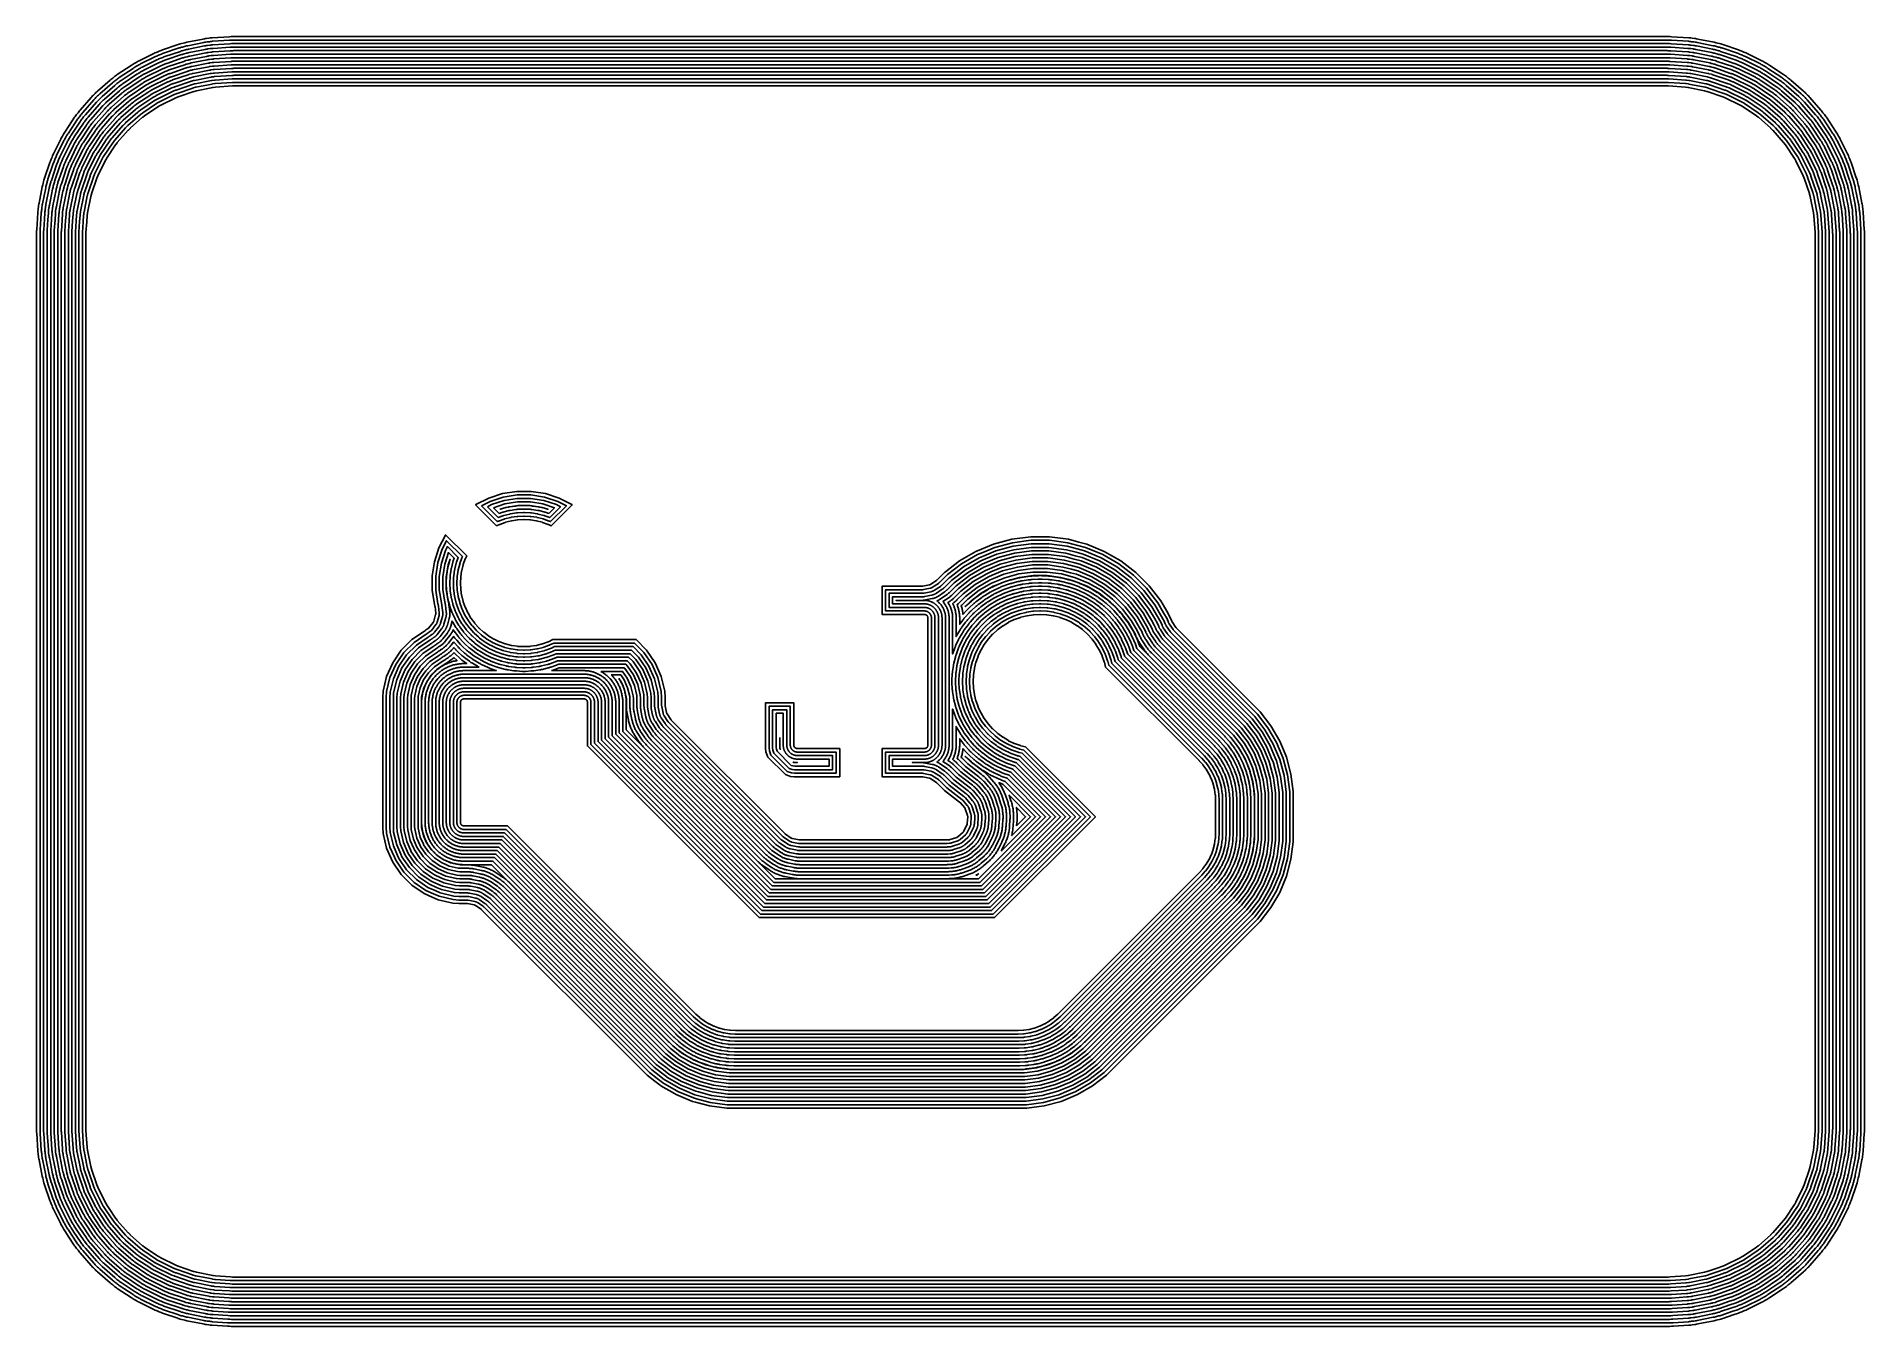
# Model space of a CAD drawing. Header units: metres. Extents: x -0.2 to 25.7, y -0.2 to 18.1.
import ezdxf

# ---------------------------------------------------------------- set-up
doc = ezdxf.new("R2010")
doc.units = ezdxf.units.M

msp = doc.modelspace()

# ---------------------------------------------------------------- linework, layer by layer
for points in [[(-0.224, 15.257), (-0.224, 2.573), (-0.224, 2.549), (-0.224, 2.532), (-0.222, 2.508), (-0.207, 2.266), (-0.205, 2.25), (-0.204, 2.233), (-0.202, 2.217), (-0.197, 2.185), (-0.195, 2.169), (-0.192, 2.153), (-0.189, 2.136), (-0.144, 1.907), (-0.14, 1.891), (-0.137, 1.875), (-0.133, 1.859), (-0.124, 1.828), (-0.12, 1.812), (-0.115, 1.796), (-0.11, 1.781), (-0.035, 1.559), (-0.029, 1.543), (-0.023, 1.528), (-0.017, 1.513), (-0.005, 1.483), (0.001, 1.468), (0.008, 1.453), (0.015, 1.438), (0.119, 1.228), (0.126, 1.214), (0.134, 1.199), (0.142, 1.185), (0.158, 1.157), (0.167, 1.143), (0.175, 1.129), (0.184, 1.115), (0.223, 1.057), (0.314, 0.92), (0.324, 0.907), (0.333, 0.894), (0.343, 0.88), (0.363, 0.855), (0.373, 0.842), (0.383, 0.829), (0.394, 0.817), (0.548, 0.641), (0.559, 0.628), (0.57, 0.617), (0.582, 0.605), (0.605, 0.582), (0.617, 0.57), (0.628, 0.559), (0.641, 0.548), (0.817, 0.394), (0.829, 0.383), (0.842, 0.373), (0.855, 0.363), (0.88, 0.343), (0.894, 0.333), (0.907, 0.324), (0.92, 0.314), (1.115, 0.184), (1.129, 0.175), (1.143, 0.167), (1.157, 0.158), (1.185, 0.142), (1.199, 0.134), (1.214, 0.126), (1.228, 0.119), (1.438, 0.015), (1.453, 0.008), (1.468, 0.001), (1.483, -0.005), (1.513, -0.017), (1.528, -0.023), (1.543, -0.029), (1.559, -0.035), (1.776, -0.109), (1.781, -0.11), (1.796, -0.115), (1.812, -0.12), (1.828, -0.124), (1.859, -0.133), (1.875, -0.137), (1.891, -0.14), (1.907, -0.144), (2.136, -0.189), (2.153, -0.192), (2.169, -0.195), (2.185, -0.197), (2.217, -0.202), (2.233, -0.204), (2.25, -0.205), (2.266, -0.207), (2.479, -0.22), (2.508, -0.222), (2.532, -0.224), (2.549, -0.224), (2.573, -0.224), (22.877, -0.224), (22.901, -0.224), (22.918, -0.224), (22.942, -0.222), (22.968, -0.221), (23.184, -0.207), (23.2, -0.205), (23.217, -0.204), (23.233, -0.202), (23.265, -0.197), (23.281, -0.195), (23.297, -0.192), (23.314, -0.189), (23.543, -0.144), (23.559, -0.14), (23.575, -0.137), (23.591, -0.133), (23.622, -0.124), (23.638, -0.12), (23.654, -0.115), (23.669, -0.11), (23.813, -0.061), (23.891, -0.035), (23.907, -0.029), (23.922, -0.023), (23.937, -0.017), (23.967, -0.005), (23.982, 0.001), (23.997, 0.008), (24.012, 0.015), (24.222, 0.119), (24.236, 0.126), (24.251, 0.134), (24.265, 0.142), (24.293, 0.158), (24.307, 0.167), (24.321, 0.175), (24.335, 0.184), (24.53, 0.314), (24.543, 0.324), (24.556, 0.333), (24.57, 0.343), (24.595, 0.363), (24.608, 0.373), (24.621, 0.383), (24.633, 0.394), (24.809, 0.548), (24.822, 0.559), (24.834, 0.57), (24.845, 0.582), (24.868, 0.605), (24.88, 0.617), (24.891, 0.628), (24.902, 0.641), (25.056, 0.817), (25.067, 0.829), (25.077, 0.842), (25.087, 0.855), (25.107, 0.88), (25.117, 0.894), (25.126, 0.907), (25.136, 0.92), (25.266, 1.115), (25.275, 1.129), (25.283, 1.143), (25.292, 1.157), (25.308, 1.185), (25.316, 1.199), (25.324, 1.214), (25.331, 1.228), (25.435, 1.438), (25.442, 1.453), (25.449, 1.468), (25.455, 1.483), (25.467, 1.513), (25.474, 1.528), (25.479, 1.543), (25.485, 1.559), (25.56, 1.781), (25.565, 1.796), (25.57, 1.812), (25.574, 1.828), (25.583, 1.859), (25.587, 1.875), (25.59, 1.891), (25.594, 1.907), (25.639, 2.136), (25.642, 2.153), (25.645, 2.169), (25.647, 2.185), (25.652, 2.217), (25.654, 2.233), (25.655, 2.25), (25.657, 2.266), (25.672, 2.508), (25.674, 2.532), (25.674, 2.549), (25.675, 2.573), (25.675, 15.257), (25.674, 15.281), (25.674, 15.298), (25.672, 15.322), (25.657, 15.564), (25.655, 15.58), (25.654, 15.597), (25.652, 15.613), (25.647, 15.645), (25.645, 15.661), (25.642, 15.677), (25.639, 15.694), (25.594, 15.923), (25.59, 15.939), (25.587, 15.955), (25.583, 15.971), (25.574, 16.002), (25.57, 16.018), (25.565, 16.034), (25.56, 16.049), (25.559, 16.054), (25.485, 16.271), (25.479, 16.287), (25.474, 16.302), (25.467, 16.317), (25.455, 16.347), (25.449, 16.362), (25.442, 16.377), (25.435, 16.392), (25.331, 16.602), (25.324, 16.616), (25.316, 16.631), (25.308, 16.645), (25.292, 16.673), (25.283, 16.687), (25.275, 16.701), (25.266, 16.715), (25.136, 16.91), (25.126, 16.923), (25.117, 16.936), (25.107, 16.95), (25.087, 16.975), (25.077, 16.988), (25.067, 17.001), (25.056, 17.013), (24.902, 17.189), (24.891, 17.202), (24.88, 17.214), (24.868, 17.225), (24.845, 17.248), (24.834, 17.26), (24.822, 17.271), (24.809, 17.282), (24.633, 17.436), (24.621, 17.447), (24.608, 17.457), (24.595, 17.467), (24.57, 17.487), (24.556, 17.497), (24.543, 17.506), (24.53, 17.516), (24.335, 17.646), (24.321, 17.655), (24.307, 17.663), (24.293, 17.672), (24.265, 17.688), (24.251, 17.696), (24.236, 17.704), (24.222, 17.711), (24.012, 17.815), (23.997, 17.822), (23.982, 17.829), (23.967, 17.835), (23.937, 17.847), (23.922, 17.854), (23.907, 17.859), (23.891, 17.865), (23.669, 17.94), (23.654, 17.945), (23.638, 17.95), (23.622, 17.954), (23.591, 17.963), (23.575, 17.967), (23.559, 17.97), (23.543, 17.974), (23.314, 18.019), (23.297, 18.022), (23.281, 18.025), (23.265, 18.027), (23.233, 18.032), (23.217, 18.034), (23.2, 18.035), (23.184, 18.037), (22.942, 18.052), (22.918, 18.054), (22.901, 18.054), (22.877, 18.055), (2.573, 18.055), (2.549, 18.054), (2.532, 18.054), (2.508, 18.052), (2.266, 18.037), (2.25, 18.035), (2.233, 18.034), (2.217, 18.032), (2.185, 18.027), (2.169, 18.025), (2.153, 18.022), (2.136, 18.019), (1.907, 17.974), (1.891, 17.97), (1.875, 17.967), (1.859, 17.963), (1.828, 17.954), (1.812, 17.95), (1.796, 17.945), (1.781, 17.94), (1.559, 17.865), (1.543, 17.859), (1.528, 17.854), (1.513, 17.847), (1.483, 17.835), (1.468, 17.829), (1.453, 17.822), (1.438, 17.815), (1.228, 17.711), (1.214, 17.704), (1.199, 17.696), (1.185, 17.688), (1.157, 17.672), (1.143, 17.663), (1.129, 17.655), (1.115, 17.646), (0.92, 17.516), (0.907, 17.506), (0.894, 17.497), (0.88, 17.487), (0.855, 17.467), (0.842, 17.457), (0.829, 17.447), (0.817, 17.436), (0.641, 17.282), (0.628, 17.271), (0.617, 17.26), (0.605, 17.248), (0.582, 17.225), (0.57, 17.214), (0.559, 17.202), (0.548, 17.189), (0.394, 17.013), (0.383, 17.001), (0.373, 16.988), (0.363, 16.975), (0.343, 16.95), (0.333, 16.937), (0.324, 16.923), (0.314, 16.91), (0.184, 16.715), (0.175, 16.701), (0.167, 16.687), (0.158, 16.673), (0.142, 16.645), (0.134, 16.631), (0.126, 16.616), (0.119, 16.602), (0.015, 16.392), (0.008, 16.377), (0.001, 16.362), (-0.005, 16.347), (-0.017, 16.317), (-0.023, 16.302), (-0.029, 16.287), (-0.035, 16.271), (-0.11, 16.049), (-0.115, 16.034), (-0.12, 16.018), (-0.124, 16.002), (-0.133, 15.971), (-0.137, 15.955), (-0.14, 15.939), (-0.144, 15.923), (-0.189, 15.694), (-0.192, 15.677), (-0.195, 15.661), (-0.197, 15.645), (-0.202, 15.613), (-0.204, 15.597), (-0.205, 15.58), (-0.207, 15.564), (-0.212, 15.473), (-0.222, 15.322), (-0.224, 15.298), (-0.224, 15.281), (-0.224, 15.257)], [(-0.174, 15.257), (-0.174, 2.573), (-0.174, 2.55), (-0.174, 2.534), (-0.172, 2.511), (-0.157, 2.269), (-0.155, 2.254), (-0.154, 2.239), (-0.152, 2.224), (-0.148, 2.191), (-0.146, 2.176), (-0.143, 2.161), (-0.14, 2.146), (-0.095, 1.917), (-0.092, 1.902), (-0.088, 1.887), (-0.084, 1.872), (-0.076, 1.841), (-0.072, 1.826), (-0.067, 1.811), (-0.063, 1.797), (0.013, 1.575), (0.018, 1.561), (0.023, 1.546), (0.029, 1.532), (0.041, 1.502), (0.047, 1.488), (0.054, 1.474), (0.06, 1.46), (0.164, 1.25), (0.171, 1.237), (0.178, 1.223), (0.185, 1.21), (0.202, 1.182), (0.209, 1.169), (0.217, 1.156), (0.226, 1.143), (0.264, 1.085), (0.356, 0.948), (0.364, 0.936), (0.373, 0.923), (0.383, 0.911), (0.402, 0.885), (0.412, 0.873), (0.421, 0.861), (0.431, 0.85), (0.586, 0.674), (0.596, 0.662), (0.606, 0.651), (0.617, 0.64), (0.64, 0.617), (0.651, 0.606), (0.662, 0.596), (0.674, 0.586), (0.85, 0.431), (0.861, 0.421), (0.873, 0.412), (0.885, 0.402), (0.911, 0.383), (0.923, 0.373), (0.936, 0.364), (0.948, 0.356), (1.143, 0.226), (1.156, 0.217), (1.169, 0.209), (1.182, 0.202), (1.21, 0.185), (1.223, 0.178), (1.237, 0.171), (1.25, 0.164), (1.46, 0.06), (1.474, 0.054), (1.488, 0.047), (1.502, 0.041), (1.532, 0.029), (1.546, 0.023), (1.561, 0.018), (1.575, 0.013), (1.793, -0.061), (1.797, -0.063), (1.811, -0.067), (1.826, -0.072), (1.841, -0.076), (1.872, -0.084), (1.887, -0.088), (1.902, -0.092), (1.917, -0.095), (2.146, -0.14), (2.161, -0.143), (2.176, -0.146), (2.191, -0.148), (2.224, -0.152), (2.239, -0.154), (2.254, -0.155), (2.269, -0.157), (2.482, -0.171), (2.511, -0.172), (2.534, -0.174), (2.55, -0.174), (2.573, -0.174), (22.877, -0.174), (22.9, -0.174), (22.916, -0.174), (22.939, -0.172), (22.965, -0.171), (23.181, -0.157), (23.196, -0.155), (23.211, -0.154), (23.226, -0.152), (23.259, -0.148), (23.274, -0.146), (23.289, -0.143), (23.304, -0.14), (23.533, -0.095), (23.548, -0.092), (23.563, -0.088), (23.578, -0.084), (23.609, -0.076), (23.624, -0.072), (23.639, -0.067), (23.653, -0.063), (23.797, -0.014), (23.875, 0.013), (23.889, 0.018), (23.904, 0.023), (23.918, 0.029), (23.948, 0.041), (23.962, 0.047), (23.976, 0.054), (23.99, 0.06), (24.2, 0.164), (24.213, 0.171), (24.227, 0.178), (24.24, 0.185), (24.268, 0.202), (24.281, 0.209), (24.294, 0.217), (24.307, 0.226), (24.502, 0.356), (24.515, 0.364), (24.527, 0.373), (24.539, 0.383), (24.565, 0.402), (24.577, 0.412), (24.589, 0.421), (24.6, 0.431), (24.776, 0.586), (24.788, 0.596), (24.799, 0.606), (24.81, 0.617), (24.833, 0.64), (24.844, 0.651), (24.854, 0.662), (24.864, 0.674), (25.019, 0.85), (25.029, 0.861), (25.038, 0.873), (25.048, 0.885), (25.067, 0.911), (25.077, 0.923), (25.086, 0.936), (25.094, 0.948), (25.224, 1.143), (25.233, 1.156), (25.241, 1.169), (25.248, 1.182), (25.265, 1.21), (25.272, 1.223), (25.279, 1.237), (25.286, 1.25), (25.39, 1.46), (25.396, 1.474), (25.403, 1.488), (25.409, 1.502), (25.421, 1.532), (25.427, 1.546), (25.432, 1.561), (25.437, 1.575), (25.513, 1.797), (25.517, 1.811), (25.522, 1.826), (25.526, 1.841), (25.534, 1.872), (25.538, 1.887), (25.542, 1.902), (25.545, 1.917), (25.59, 2.146), (25.593, 2.161), (25.596, 2.176), (25.598, 2.191), (25.602, 2.224), (25.604, 2.239), (25.605, 2.254), (25.607, 2.269), (25.622, 2.511), (25.624, 2.534), (25.624, 2.55), (25.625, 2.573), (25.625, 15.257), (25.624, 15.28), (25.624, 15.296), (25.622, 15.319), (25.607, 15.561), (25.605, 15.576), (25.604, 15.591), (25.602, 15.606), (25.598, 15.639), (25.596, 15.654), (25.593, 15.669), (25.59, 15.684), (25.545, 15.913), (25.542, 15.928), (25.538, 15.943), (25.534, 15.958), (25.526, 15.989), (25.522, 16.004), (25.517, 16.019), (25.513, 16.033), (25.511, 16.037), (25.437, 16.255), (25.432, 16.269), (25.427, 16.284), (25.421, 16.298), (25.409, 16.328), (25.403, 16.342), (25.396, 16.356), (25.39, 16.37), (25.286, 16.58), (25.279, 16.593), (25.272, 16.607), (25.265, 16.62), (25.248, 16.648), (25.241, 16.661), (25.233, 16.674), (25.224, 16.687), (25.094, 16.882), (25.086, 16.895), (25.077, 16.907), (25.067, 16.919), (25.048, 16.945), (25.038, 16.957), (25.029, 16.969), (25.019, 16.98), (24.864, 17.156), (24.854, 17.168), (24.844, 17.179), (24.833, 17.19), (24.81, 17.213), (24.799, 17.224), (24.788, 17.234), (24.776, 17.244), (24.6, 17.399), (24.589, 17.409), (24.577, 17.418), (24.565, 17.428), (24.539, 17.447), (24.527, 17.457), (24.515, 17.466), (24.502, 17.474), (24.307, 17.604), (24.294, 17.613), (24.281, 17.621), (24.268, 17.628), (24.24, 17.645), (24.227, 17.652), (24.213, 17.659), (24.2, 17.666), (23.99, 17.77), (23.976, 17.776), (23.962, 17.783), (23.948, 17.789), (23.918, 17.801), (23.904, 17.807), (23.889, 17.812), (23.875, 17.817), (23.653, 17.893), (23.639, 17.897), (23.624, 17.902), (23.609, 17.906), (23.578, 17.914), (23.563, 17.918), (23.548, 17.922), (23.533, 17.925), (23.304, 17.97), (23.289, 17.973), (23.274, 17.976), (23.259, 17.978), (23.226, 17.982), (23.211, 17.984), (23.196, 17.985), (23.181, 17.987), (22.939, 18.002), (22.916, 18.004), (22.9, 18.004), (22.877, 18.005), (2.573, 18.005), (2.55, 18.004), (2.534, 18.004), (2.511, 18.002), (2.269, 17.987), (2.254, 17.985), (2.239, 17.984), (2.224, 17.982), (2.191, 17.978), (2.176, 17.976), (2.161, 17.973), (2.146, 17.97), (1.917, 17.925), (1.902, 17.922), (1.887, 17.918), (1.872, 17.914), (1.841, 17.906), (1.826, 17.902), (1.811, 17.897), (1.797, 17.893), (1.575, 17.817), (1.561, 17.812), (1.546, 17.807), (1.532, 17.801), (1.502, 17.789), (1.488, 17.783), (1.474, 17.776), (1.46, 17.77), (1.25, 17.666), (1.237, 17.659), (1.223, 17.652), (1.21, 17.645), (1.182, 17.628), (1.169, 17.621), (1.156, 17.613), (1.143, 17.604), (0.948, 17.474), (0.935, 17.466), (0.923, 17.457), (0.911, 17.447), (0.885, 17.428), (0.873, 17.418), (0.861, 17.409), (0.85, 17.399), (0.674, 17.244), (0.662, 17.234), (0.651, 17.224), (0.64, 17.213), (0.617, 17.19), (0.606, 17.179), (0.596, 17.168), (0.586, 17.156), (0.431, 16.98), (0.421, 16.969), (0.412, 16.957), (0.402, 16.945), (0.383, 16.919), (0.373, 16.907), (0.364, 16.895), (0.356, 16.882), (0.226, 16.687), (0.217, 16.674), (0.209, 16.661), (0.202, 16.648), (0.185, 16.62), (0.178, 16.607), (0.171, 16.593), (0.164, 16.58), (0.06, 16.37), (0.054, 16.356), (0.047, 16.342), (0.041, 16.328), (0.029, 16.298), (0.023, 16.284), (0.018, 16.269), (0.013, 16.255), (-0.063, 16.033), (-0.067, 16.019), (-0.072, 16.004), (-0.076, 15.989), (-0.084, 15.958), (-0.088, 15.943), (-0.092, 15.928), (-0.095, 15.913), (-0.14, 15.684), (-0.143, 15.669), (-0.146, 15.654), (-0.148, 15.639), (-0.152, 15.606), (-0.154, 15.591), (-0.155, 15.576), (-0.157, 15.561), (-0.163, 15.47), (-0.172, 15.319), (-0.174, 15.296), (-0.174, 15.28), (-0.174, 15.257)], [(-0.124, 15.257), (-0.124, 2.573), (-0.124, 2.552), (-0.124, 2.536), (-0.123, 2.514), (-0.107, 2.273), (-0.106, 2.258), (-0.104, 2.244), (-0.103, 2.23), (-0.098, 2.198), (-0.096, 2.184), (-0.094, 2.17), (-0.091, 2.156), (-0.046, 1.926), (-0.043, 1.912), (-0.04, 1.899), (-0.036, 1.885), (-0.028, 1.853), (-0.024, 1.84), (-0.02, 1.826), (-0.015, 1.813), (0.06, 1.591), (0.065, 1.578), (0.07, 1.564), (0.075, 1.551), (0.087, 1.521), (0.093, 1.508), (0.099, 1.495), (0.105, 1.482), (0.209, 1.272), (0.215, 1.26), (0.222, 1.247), (0.229, 1.235), (0.245, 1.207), (0.252, 1.194), (0.26, 1.182), (0.267, 1.171), (0.306, 1.113), (0.397, 0.976), (0.405, 0.964), (0.414, 0.953), (0.422, 0.941), (0.442, 0.915), (0.451, 0.904), (0.46, 0.893), (0.469, 0.883), (0.623, 0.707), (0.633, 0.696), (0.643, 0.686), (0.652, 0.676), (0.676, 0.652), (0.686, 0.643), (0.696, 0.633), (0.707, 0.623), (0.883, 0.469), (0.893, 0.46), (0.904, 0.451), (0.915, 0.442), (0.941, 0.422), (0.953, 0.414), (0.964, 0.405), (0.976, 0.397), (1.171, 0.267), (1.182, 0.26), (1.194, 0.252), (1.207, 0.245), (1.235, 0.229), (1.247, 0.222), (1.26, 0.215), (1.272, 0.209), (1.482, 0.105), (1.495, 0.099), (1.508, 0.093), (1.521, 0.087), (1.551, 0.075), (1.564, 0.07), (1.578, 0.065), (1.591, 0.06), (1.809, -0.014), (1.813, -0.015), (1.826, -0.02), (1.84, -0.024), (1.853, -0.028), (1.885, -0.036), (1.899, -0.04), (1.912, -0.043), (1.926, -0.046), (2.156, -0.091), (2.17, -0.094), (2.184, -0.096), (2.198, -0.098), (2.23, -0.103), (2.244, -0.104), (2.258, -0.106), (2.273, -0.107), (2.485, -0.121), (2.514, -0.123), (2.536, -0.124), (2.552, -0.124), (2.573, -0.124), (22.877, -0.124), (22.898, -0.124), (22.914, -0.124), (22.936, -0.123), (22.961, -0.121), (23.177, -0.107), (23.192, -0.106), (23.206, -0.104), (23.22, -0.103), (23.252, -0.098), (23.266, -0.096), (23.28, -0.094), (23.294, -0.091), (23.524, -0.046), (23.538, -0.043), (23.551, -0.04), (23.565, -0.036), (23.597, -0.028), (23.61, -0.024), (23.624, -0.02), (23.637, -0.015), (23.781, 0.033), (23.859, 0.06), (23.872, 0.065), (23.886, 0.07), (23.899, 0.075), (23.929, 0.087), (23.942, 0.093), (23.955, 0.099), (23.968, 0.105), (24.178, 0.209), (24.19, 0.215), (24.203, 0.222), (24.215, 0.229), (24.243, 0.245), (24.256, 0.252), (24.268, 0.26), (24.279, 0.267), (24.474, 0.397), (24.486, 0.405), (24.497, 0.414), (24.509, 0.422), (24.535, 0.442), (24.546, 0.451), (24.557, 0.46), (24.567, 0.469), (24.743, 0.623), (24.754, 0.633), (24.764, 0.643), (24.775, 0.652), (24.798, 0.676), (24.807, 0.686), (24.817, 0.696), (24.827, 0.707), (24.981, 0.883), (24.99, 0.893), (24.999, 0.904), (25.008, 0.915), (25.028, 0.941), (25.036, 0.953), (25.045, 0.964), (25.053, 0.976), (25.183, 1.171), (25.19, 1.182), (25.198, 1.194), (25.205, 1.207), (25.221, 1.235), (25.228, 1.247), (25.235, 1.26), (25.241, 1.272), (25.345, 1.482), (25.351, 1.495), (25.357, 1.508), (25.363, 1.521), (25.375, 1.551), (25.38, 1.564), (25.385, 1.578), (25.39, 1.591), (25.465, 1.813), (25.47, 1.826), (25.474, 1.84), (25.478, 1.853), (25.486, 1.885), (25.49, 1.899), (25.493, 1.912), (25.496, 1.926), (25.541, 2.156), (25.544, 2.17), (25.546, 2.184), (25.548, 2.198), (25.553, 2.23), (25.554, 2.244), (25.556, 2.258), (25.557, 2.273), (25.573, 2.514), (25.574, 2.536), (25.574, 2.552), (25.575, 2.573), (25.575, 15.257), (25.574, 15.278), (25.574, 15.294), (25.573, 15.316), (25.557, 15.557), (25.556, 15.572), (25.554, 15.586), (25.553, 15.6), (25.548, 15.632), (25.546, 15.646), (25.544, 15.66), (25.541, 15.674), (25.496, 15.904), (25.493, 15.918), (25.49, 15.931), (25.486, 15.945), (25.478, 15.977), (25.474, 15.99), (25.47, 16.004), (25.465, 16.017), (25.464, 16.021), (25.39, 16.239), (25.385, 16.252), (25.38, 16.266), (25.375, 16.279), (25.363, 16.309), (25.357, 16.322), (25.351, 16.335), (25.345, 16.348), (25.241, 16.558), (25.235, 16.57), (25.228, 16.583), (25.221, 16.595), (25.205, 16.623), (25.198, 16.636), (25.19, 16.648), (25.183, 16.659), (25.053, 16.854), (25.045, 16.866), (25.036, 16.877), (25.028, 16.889), (25.008, 16.915), (24.999, 16.926), (24.99, 16.937), (24.981, 16.947), (24.827, 17.123), (24.817, 17.134), (24.807, 17.144), (24.798, 17.155), (24.775, 17.178), (24.764, 17.187), (24.754, 17.197), (24.743, 17.207), (24.567, 17.361), (24.557, 17.37), (24.546, 17.379), (24.535, 17.388), (24.509, 17.408), (24.497, 17.416), (24.486, 17.425), (24.474, 17.433), (24.279, 17.563), (24.268, 17.57), (24.256, 17.578), (24.243, 17.585), (24.215, 17.601), (24.203, 17.608), (24.19, 17.615), (24.178, 17.621), (23.968, 17.725), (23.955, 17.731), (23.942, 17.737), (23.929, 17.743), (23.899, 17.755), (23.886, 17.76), (23.872, 17.765), (23.859, 17.77), (23.637, 17.845), (23.624, 17.85), (23.61, 17.854), (23.597, 17.858), (23.565, 17.866), (23.551, 17.87), (23.538, 17.873), (23.524, 17.876), (23.294, 17.921), (23.28, 17.924), (23.266, 17.926), (23.252, 17.928), (23.22, 17.933), (23.206, 17.934), (23.192, 17.936), (23.177, 17.937), (22.936, 17.953), (22.914, 17.954), (22.898, 17.954), (22.877, 17.955), (2.573, 17.955), (2.552, 17.954), (2.536, 17.954), (2.514, 17.953), (2.273, 17.937), (2.258, 17.936), (2.244, 17.934), (2.23, 17.933), (2.198, 17.928), (2.184, 17.926), (2.17, 17.924), (2.156, 17.921), (1.926, 17.876), (1.912, 17.873), (1.899, 17.87), (1.885, 17.866), (1.853, 17.858), (1.84, 17.854), (1.826, 17.85), (1.813, 17.845), (1.591, 17.77), (1.578, 17.765), (1.564, 17.76), (1.551, 17.755), (1.521, 17.743), (1.508, 17.737), (1.495, 17.731), (1.482, 17.725), (1.272, 17.621), (1.26, 17.615), (1.247, 17.608), (1.235, 17.601), (1.207, 17.585), (1.194, 17.578), (1.182, 17.57), (1.171, 17.563), (0.976, 17.433), (0.964, 17.425), (0.953, 17.416), (0.941, 17.408), (0.915, 17.388), (0.904, 17.379), (0.893, 17.37), (0.883, 17.361), (0.707, 17.207), (0.696, 17.197), (0.686, 17.187), (0.676, 17.178), (0.653, 17.155), (0.643, 17.144), (0.633, 17.134), (0.623, 17.123), (0.469, 16.947), (0.46, 16.937), (0.451, 16.926), (0.442, 16.915), (0.422, 16.889), (0.414, 16.877), (0.405, 16.866), (0.397, 16.854), (0.267, 16.659), (0.26, 16.648), (0.252, 16.636), (0.245, 16.623), (0.229, 16.595), (0.222, 16.583), (0.215, 16.57), (0.209, 16.558), (0.105, 16.348), (0.099, 16.335), (0.093, 16.322), (0.087, 16.309), (0.075, 16.279), (0.07, 16.266), (0.065, 16.252), (0.06, 16.239), (-0.015, 16.017), (-0.02, 16.004), (-0.024, 15.99), (-0.028, 15.977), (-0.036, 15.945), (-0.04, 15.931), (-0.043, 15.918), (-0.046, 15.904), (-0.091, 15.674), (-0.094, 15.66), (-0.096, 15.646), (-0.098, 15.632), (-0.103, 15.6), (-0.104, 15.586), (-0.106, 15.572), (-0.107, 15.557), (-0.113, 15.467), (-0.123, 15.316), (-0.124, 15.294), (-0.124, 15.278), (-0.124, 15.257)], [(-0.074, 15.257), (-0.074, 2.573), (-0.074, 2.554), (-0.074, 2.537), (-0.073, 2.518), (-0.057, 2.276), (-0.056, 2.263), (-0.055, 2.25), (-0.053, 2.237), (-0.049, 2.204), (-0.047, 2.192), (-0.045, 2.179), (-0.042, 2.166), (0.003, 1.936), (0.006, 1.923), (0.009, 1.911), (0.012, 1.898), (0.021, 1.866), (0.024, 1.854), (0.028, 1.841), (0.032, 1.829), (0.107, 1.607), (0.112, 1.595), (0.116, 1.583), (0.121, 1.57), (0.134, 1.54), (0.139, 1.528), (0.144, 1.516), (0.15, 1.505), (0.253, 1.295), (0.259, 1.283), (0.265, 1.271), (0.272, 1.26), (0.288, 1.232), (0.295, 1.22), (0.302, 1.209), (0.309, 1.198), (0.348, 1.141), (0.439, 1.004), (0.446, 0.993), (0.454, 0.982), (0.462, 0.972), (0.482, 0.946), (0.49, 0.936), (0.498, 0.925), (0.507, 0.916), (0.661, 0.74), (0.67, 0.73), (0.679, 0.72), (0.688, 0.711), (0.711, 0.688), (0.72, 0.679), (0.73, 0.67), (0.74, 0.661), (0.916, 0.507), (0.925, 0.498), (0.936, 0.49), (0.946, 0.482), (0.972, 0.462), (0.982, 0.454), (0.993, 0.446), (1.004, 0.439), (1.198, 0.309), (1.209, 0.302), (1.22, 0.295), (1.232, 0.288), (1.26, 0.272), (1.271, 0.265), (1.283, 0.259), (1.295, 0.253), (1.505, 0.15), (1.516, 0.144), (1.528, 0.139), (1.54, 0.134), (1.57, 0.121), (1.583, 0.116), (1.595, 0.112), (1.607, 0.107), (1.825, 0.034), (1.829, 0.032), (1.841, 0.028), (1.854, 0.024), (1.866, 0.021), (1.898, 0.012), (1.911, 0.009), (1.923, 0.006), (1.936, 0.003), (2.166, -0.042), (2.179, -0.045), (2.192, -0.047), (2.204, -0.049), (2.237, -0.053), (2.25, -0.055), (2.263, -0.056), (2.276, -0.057), (2.488, -0.071), (2.518, -0.073), (2.537, -0.074), (2.554, -0.074), (2.573, -0.074), (22.877, -0.074), (22.896, -0.074), (22.913, -0.074), (22.932, -0.073), (22.958, -0.071), (23.174, -0.057), (23.187, -0.056), (23.2, -0.055), (23.213, -0.053), (23.246, -0.049), (23.259, -0.047), (23.271, -0.045), (23.284, -0.042), (23.514, 0.003), (23.527, 0.006), (23.539, 0.009), (23.552, 0.012), (23.584, 0.021), (23.596, 0.024), (23.609, 0.028), (23.621, 0.032), (23.765, 0.081), (23.843, 0.107), (23.855, 0.112), (23.867, 0.116), (23.88, 0.121), (23.91, 0.134), (23.922, 0.139), (23.934, 0.144), (23.946, 0.15), (24.156, 0.253), (24.167, 0.259), (24.179, 0.265), (24.19, 0.272), (24.218, 0.288), (24.23, 0.295), (24.241, 0.302), (24.252, 0.309), (24.446, 0.439), (24.457, 0.446), (24.468, 0.454), (24.478, 0.462), (24.504, 0.482), (24.514, 0.49), (24.525, 0.498), (24.534, 0.507), (24.71, 0.661), (24.72, 0.67), (24.73, 0.679), (24.739, 0.688), (24.762, 0.711), (24.771, 0.72), (24.78, 0.73), (24.789, 0.74), (24.943, 0.916), (24.952, 0.925), (24.96, 0.936), (24.968, 0.946), (24.988, 0.972), (24.996, 0.982), (25.004, 0.993), (25.011, 1.004), (25.141, 1.198), (25.148, 1.209), (25.155, 1.22), (25.162, 1.232), (25.178, 1.26), (25.185, 1.271), (25.191, 1.283), (25.197, 1.295), (25.3, 1.505), (25.306, 1.516), (25.311, 1.528), (25.316, 1.54), (25.329, 1.57), (25.334, 1.583), (25.338, 1.595), (25.343, 1.607), (25.418, 1.829), (25.422, 1.841), (25.426, 1.854), (25.429, 1.866), (25.438, 1.898), (25.441, 1.911), (25.444, 1.923), (25.447, 1.936), (25.492, 2.166), (25.495, 2.179), (25.497, 2.192), (25.499, 2.204), (25.503, 2.237), (25.505, 2.25), (25.506, 2.263), (25.507, 2.276), (25.523, 2.518), (25.524, 2.537), (25.524, 2.554), (25.525, 2.573), (25.525, 15.257), (25.524, 15.276), (25.524, 15.293), (25.523, 15.312), (25.507, 15.554), (25.506, 15.567), (25.505, 15.58), (25.503, 15.593), (25.499, 15.626), (25.497, 15.639), (25.495, 15.651), (25.492, 15.664), (25.447, 15.894), (25.444, 15.907), (25.441, 15.919), (25.438, 15.932), (25.429, 15.964), (25.426, 15.976), (25.422, 15.989), (25.418, 16.001), (25.417, 16.005), (25.343, 16.223), (25.338, 16.235), (25.334, 16.248), (25.329, 16.26), (25.316, 16.29), (25.311, 16.302), (25.306, 16.314), (25.3, 16.325), (25.197, 16.536), (25.191, 16.547), (25.185, 16.559), (25.178, 16.57), (25.162, 16.598), (25.155, 16.61), (25.148, 16.621), (25.141, 16.632), (25.011, 16.826), (25.004, 16.837), (24.996, 16.848), (24.988, 16.858), (24.968, 16.884), (24.96, 16.894), (24.952, 16.905), (24.943, 16.914), (24.789, 17.09), (24.78, 17.1), (24.771, 17.11), (24.762, 17.119), (24.739, 17.142), (24.73, 17.151), (24.72, 17.16), (24.71, 17.169), (24.534, 17.323), (24.525, 17.332), (24.514, 17.34), (24.504, 17.348), (24.478, 17.368), (24.468, 17.376), (24.457, 17.384), (24.446, 17.391), (24.252, 17.521), (24.241, 17.528), (24.23, 17.535), (24.218, 17.542), (24.19, 17.558), (24.179, 17.565), (24.167, 17.571), (24.156, 17.577), (23.945, 17.68), (23.934, 17.686), (23.922, 17.691), (23.91, 17.696), (23.88, 17.709), (23.868, 17.714), (23.855, 17.718), (23.843, 17.723), (23.621, 17.798), (23.609, 17.802), (23.596, 17.806), (23.584, 17.809), (23.552, 17.818), (23.539, 17.821), (23.527, 17.824), (23.514, 17.827), (23.284, 17.872), (23.271, 17.875), (23.259, 17.877), (23.246, 17.879), (23.213, 17.883), (23.2, 17.885), (23.187, 17.886), (23.174, 17.887), (22.932, 17.903), (22.913, 17.904), (22.896, 17.904), (22.877, 17.905), (2.573, 17.905), (2.554, 17.904), (2.537, 17.904), (2.518, 17.903), (2.276, 17.887), (2.263, 17.886), (2.25, 17.885), (2.237, 17.883), (2.204, 17.879), (2.192, 17.877), (2.179, 17.875), (2.166, 17.872), (1.936, 17.827), (1.923, 17.824), (1.911, 17.821), (1.898, 17.818), (1.866, 17.809), (1.854, 17.806), (1.841, 17.802), (1.829, 17.798), (1.607, 17.723), (1.595, 17.718), (1.583, 17.714), (1.57, 17.709), (1.54, 17.696), (1.528, 17.691), (1.516, 17.686), (1.505, 17.68), (1.295, 17.577), (1.283, 17.571), (1.271, 17.565), (1.26, 17.558), (1.232, 17.542), (1.22, 17.535), (1.209, 17.528), (1.198, 17.521), (1.004, 17.391), (0.993, 17.384), (0.982, 17.376), (0.972, 17.368), (0.946, 17.348), (0.936, 17.34), (0.925, 17.332), (0.916, 17.323), (0.74, 17.169), (0.73, 17.16), (0.72, 17.151), (0.711, 17.142), (0.688, 17.119), (0.679, 17.11), (0.67, 17.1), (0.661, 17.09), (0.507, 16.914), (0.498, 16.905), (0.49, 16.894), (0.482, 16.884), (0.462, 16.858), (0.454, 16.848), (0.446, 16.837), (0.439, 16.826), (0.309, 16.632), (0.302, 16.621), (0.295, 16.61), (0.288, 16.598), (0.272, 16.57), (0.265, 16.559), (0.259, 16.547), (0.253, 16.536), (0.15, 16.325), (0.144, 16.314), (0.139, 16.302), (0.134, 16.29), (0.121, 16.26), (0.116, 16.248), (0.112, 16.235), (0.107, 16.223), (0.032, 16.001), (0.028, 15.989), (0.024, 15.976), (0.021, 15.964), (0.012, 15.932), (0.009, 15.919), (0.006, 15.907), (0.003, 15.894), (-0.042, 15.664), (-0.045, 15.651), (-0.047, 15.639), (-0.049, 15.626), (-0.053, 15.593), (-0.055, 15.58), (-0.056, 15.567), (-0.057, 15.554), (-0.063, 15.464), (-0.073, 15.312), (-0.074, 15.293), (-0.074, 15.276), (-0.074, 15.257)], [(-0.024, 15.257), (-0.024, 2.573), (-0.024, 2.555), (-0.024, 2.539), (-0.023, 2.521), (-0.007, 2.279), (-0.006, 2.267), (-0.005, 2.255), (-0.003, 2.243), (0.001, 2.211), (0.003, 2.199), (0.005, 2.187), (0.007, 2.175), (0.052, 1.946), (0.055, 1.934), (0.058, 1.922), (0.061, 1.911), (0.069, 1.879), (0.072, 1.868), (0.076, 1.856), (0.079, 1.845), (0.155, 1.623), (0.159, 1.612), (0.163, 1.601), (0.167, 1.589), (0.18, 1.559), (0.185, 1.548), (0.189, 1.537), (0.195, 1.527), (0.298, 1.317), (0.304, 1.306), (0.309, 1.295), (0.315, 1.285), (0.331, 1.257), (0.338, 1.246), (0.344, 1.236), (0.351, 1.226), (0.389, 1.168), (0.481, 1.031), (0.487, 1.022), (0.494, 1.012), (0.502, 1.002), (0.521, 0.976), (0.529, 0.967), (0.536, 0.958), (0.544, 0.949), (0.699, 0.772), (0.707, 0.764), (0.715, 0.755), (0.723, 0.746), (0.746, 0.723), (0.755, 0.715), (0.764, 0.707), (0.772, 0.699), (0.949, 0.544), (0.958, 0.536), (0.967, 0.529), (0.976, 0.521), (1.002, 0.502), (1.012, 0.494), (1.022, 0.487), (1.031, 0.481), (1.226, 0.351), (1.236, 0.344), (1.246, 0.338), (1.257, 0.331), (1.285, 0.315), (1.295, 0.309), (1.306, 0.304), (1.317, 0.298), (1.527, 0.195), (1.537, 0.189), (1.548, 0.185), (1.559, 0.18), (1.589, 0.167), (1.601, 0.163), (1.612, 0.159), (1.623, 0.155), (1.841, 0.081), (1.845, 0.079), (1.856, 0.076), (1.868, 0.072), (1.879, 0.069), (1.911, 0.061), (1.922, 0.058), (1.934, 0.055), (1.946, 0.052), (2.175, 0.007), (2.187, 0.005), (2.199, 0.003), (2.211, 0.001), (2.243, -0.003), (2.255, -0.005), (2.267, -0.006), (2.279, -0.007), (2.492, -0.021), (2.521, -0.023), (2.539, -0.024), (2.555, -0.024), (2.573, -0.024), (22.877, -0.024), (22.895, -0.024), (22.911, -0.024), (22.929, -0.023), (22.955, -0.021), (23.171, -0.007), (23.183, -0.006), (23.195, -0.005), (23.207, -0.003), (23.239, 0.001), (23.251, 0.003), (23.263, 0.005), (23.275, 0.007), (23.504, 0.052), (23.516, 0.055), (23.528, 0.058), (23.539, 0.061), (23.571, 0.069), (23.582, 0.072), (23.594, 0.076), (23.605, 0.079), (23.749, 0.128), (23.827, 0.155), (23.838, 0.159), (23.849, 0.163), (23.86, 0.167), (23.891, 0.18), (23.902, 0.185), (23.913, 0.189), (23.923, 0.195), (24.133, 0.298), (24.144, 0.304), (24.155, 0.309), (24.165, 0.315), (24.193, 0.331), (24.204, 0.338), (24.214, 0.344), (24.224, 0.351), (24.419, 0.481), (24.428, 0.487), (24.438, 0.494), (24.448, 0.502), (24.474, 0.521), (24.483, 0.529), (24.492, 0.536), (24.501, 0.544), (24.678, 0.699), (24.686, 0.707), (24.695, 0.715), (24.704, 0.723), (24.727, 0.746), (24.735, 0.755), (24.743, 0.764), (24.751, 0.772), (24.906, 0.949), (24.914, 0.958), (24.921, 0.967), (24.929, 0.976), (24.948, 1.002), (24.956, 1.012), (24.963, 1.022), (24.969, 1.031), (25.1, 1.226), (25.106, 1.236), (25.112, 1.246), (25.119, 1.257), (25.135, 1.285), (25.141, 1.295), (25.146, 1.306), (25.152, 1.317), (25.255, 1.527), (25.261, 1.537), (25.265, 1.548), (25.27, 1.559), (25.283, 1.59), (25.287, 1.601), (25.291, 1.612), (25.295, 1.623), (25.371, 1.845), (25.374, 1.856), (25.378, 1.868), (25.381, 1.879), (25.389, 1.911), (25.392, 1.922), (25.395, 1.934), (25.398, 1.946), (25.443, 2.175), (25.446, 2.187), (25.447, 2.199), (25.449, 2.211), (25.453, 2.243), (25.455, 2.255), (25.456, 2.267), (25.457, 2.279), (25.473, 2.521), (25.474, 2.539), (25.474, 2.555), (25.475, 2.573), (25.475, 15.257), (25.474, 15.275), (25.474, 15.291), (25.473, 15.309), (25.457, 15.551), (25.456, 15.563), (25.455, 15.575), (25.453, 15.587), (25.449, 15.619), (25.447, 15.631), (25.446, 15.643), (25.443, 15.655), (25.398, 15.884), (25.395, 15.896), (25.392, 15.908), (25.389, 15.919), (25.381, 15.951), (25.378, 15.962), (25.374, 15.974), (25.371, 15.985), (25.369, 15.989), (25.295, 16.207), (25.291, 16.218), (25.287, 16.229), (25.283, 16.241), (25.27, 16.271), (25.265, 16.282), (25.261, 16.293), (25.255, 16.303), (25.152, 16.513), (25.146, 16.524), (25.141, 16.535), (25.135, 16.545), (25.119, 16.573), (25.112, 16.584), (25.106, 16.594), (25.1, 16.604), (24.969, 16.799), (24.963, 16.808), (24.956, 16.818), (24.948, 16.828), (24.929, 16.854), (24.921, 16.863), (24.914, 16.872), (24.906, 16.881), (24.751, 17.058), (24.743, 17.066), (24.735, 17.075), (24.727, 17.084), (24.704, 17.107), (24.695, 17.115), (24.686, 17.123), (24.678, 17.131), (24.501, 17.286), (24.492, 17.294), (24.483, 17.301), (24.474, 17.309), (24.448, 17.328), (24.438, 17.336), (24.428, 17.343), (24.419, 17.349), (24.224, 17.48), (24.214, 17.486), (24.204, 17.492), (24.193, 17.499), (24.165, 17.515), (24.155, 17.521), (24.144, 17.526), (24.133, 17.532), (23.923, 17.635), (23.913, 17.641), (23.902, 17.645), (23.891, 17.65), (23.861, 17.663), (23.849, 17.667), (23.838, 17.671), (23.827, 17.675), (23.605, 17.751), (23.594, 17.754), (23.582, 17.758), (23.571, 17.761), (23.539, 17.769), (23.528, 17.772), (23.516, 17.775), (23.504, 17.778), (23.275, 17.823), (23.263, 17.826), (23.251, 17.827), (23.239, 17.829), (23.207, 17.833), (23.195, 17.835), (23.183, 17.836), (23.171, 17.837), (22.929, 17.853), (22.911, 17.854), (22.895, 17.854), (22.877, 17.855), (2.573, 17.855), (2.555, 17.854), (2.539, 17.854), (2.521, 17.853), (2.279, 17.837), (2.267, 17.836), (2.255, 17.835), (2.243, 17.833), (2.211, 17.829), (2.199, 17.827), (2.187, 17.826), (2.175, 17.823), (1.946, 17.778), (1.934, 17.775), (1.922, 17.772), (1.911, 17.769), (1.879, 17.761), (1.868, 17.758), (1.856, 17.754), (1.845, 17.751), (1.623, 17.675), (1.612, 17.671), (1.601, 17.667), (1.589, 17.663), (1.559, 17.65), (1.548, 17.645), (1.537, 17.641), (1.527, 17.635), (1.317, 17.532), (1.306, 17.526), (1.295, 17.521), (1.285, 17.515), (1.257, 17.499), (1.246, 17.492), (1.236, 17.486), (1.226, 17.48), (1.031, 17.349), (1.022, 17.343), (1.012, 17.336), (1.002, 17.328), (0.976, 17.309), (0.967, 17.301), (0.958, 17.294), (0.949, 17.286), (0.772, 17.131), (0.764, 17.123), (0.755, 17.115), (0.746, 17.107), (0.723, 17.084), (0.715, 17.075), (0.707, 17.066), (0.699, 17.058), (0.544, 16.881), (0.536, 16.872), (0.529, 16.863), (0.521, 16.854), (0.502, 16.828), (0.494, 16.818), (0.487, 16.808), (0.481, 16.799), (0.351, 16.604), (0.344, 16.594), (0.338, 16.584), (0.331, 16.573), (0.315, 16.545), (0.309, 16.535), (0.304, 16.524), (0.298, 16.513), (0.195, 16.303), (0.189, 16.293), (0.185, 16.282), (0.18, 16.271), (0.167, 16.241), (0.163, 16.229), (0.159, 16.218), (0.155, 16.207), (0.079, 15.985), (0.076, 15.974), (0.072, 15.962), (0.069, 15.951), (0.061, 15.919), (0.058, 15.908), (0.055, 15.896), (0.052, 15.884), (0.007, 15.655), (0.005, 15.643), (0.003, 15.631), (0.001, 15.619), (-0.003, 15.587), (-0.005, 15.575), (-0.006, 15.563), (-0.007, 15.551), (-0.013, 15.46), (-0.023, 15.309), (-0.024, 15.291), (-0.024, 15.275), (-0.024, 15.257)], [(0.026, 15.257), (0.026, 2.573), (0.026, 2.557), (0.026, 2.541), (0.027, 2.524), (0.043, 2.282), (0.044, 2.272), (0.045, 2.261), (0.046, 2.25), (0.05, 2.218), (0.052, 2.207), (0.054, 2.196), (0.056, 2.185), (0.101, 1.956), (0.104, 1.945), (0.106, 1.934), (0.109, 1.924), (0.117, 1.892), (0.12, 1.882), (0.123, 1.871), (0.127, 1.861), (0.202, 1.639), (0.206, 1.629), (0.21, 1.619), (0.214, 1.609), (0.226, 1.579), (0.23, 1.569), (0.235, 1.559), (0.24, 1.549), (0.343, 1.339), (0.348, 1.329), (0.353, 1.319), (0.359, 1.31), (0.375, 1.282), (0.38, 1.272), (0.386, 1.263), (0.392, 1.254), (0.431, 1.196), (0.522, 1.059), (0.528, 1.05), (0.535, 1.041), (0.541, 1.033), (0.561, 1.007), (0.568, 0.998), (0.575, 0.99), (0.582, 0.981), (0.736, 0.805), (0.743, 0.797), (0.751, 0.789), (0.759, 0.782), (0.782, 0.759), (0.789, 0.751), (0.797, 0.743), (0.805, 0.736), (0.981, 0.582), (0.99, 0.575), (0.998, 0.568), (1.007, 0.561), (1.033, 0.541), (1.041, 0.535), (1.05, 0.528), (1.059, 0.522), (1.254, 0.392), (1.263, 0.386), (1.272, 0.38), (1.282, 0.375), (1.31, 0.359), (1.319, 0.353), (1.329, 0.348), (1.339, 0.343), (1.549, 0.24), (1.559, 0.235), (1.569, 0.23), (1.579, 0.226), (1.609, 0.214), (1.619, 0.21), (1.629, 0.206), (1.639, 0.202), (1.857, 0.128), (1.861, 0.127), (1.871, 0.123), (1.882, 0.12), (1.892, 0.117), (1.924, 0.109), (1.934, 0.106), (1.945, 0.104), (1.956, 0.101), (2.185, 0.056), (2.196, 0.054), (2.207, 0.052), (2.218, 0.05), (2.25, 0.046), (2.261, 0.045), (2.272, 0.044), (2.282, 0.043), (2.495, 0.029), (2.524, 0.027), (2.541, 0.026), (2.557, 0.026), (2.573, 0.026), (22.877, 0.026), (22.893, 0.026), (22.909, 0.026), (22.926, 0.027), (22.952, 0.029), (23.168, 0.043), (23.179, 0.044), (23.189, 0.045), (23.2, 0.046), (23.232, 0.05), (23.243, 0.052), (23.254, 0.054), (23.265, 0.056), (23.494, 0.101), (23.505, 0.104), (23.516, 0.106), (23.526, 0.109), (23.558, 0.117), (23.568, 0.12), (23.579, 0.123), (23.589, 0.127), (23.732, 0.175), (23.811, 0.202), (23.821, 0.206), (23.831, 0.21), (23.841, 0.214), (23.871, 0.226), (23.881, 0.23), (23.891, 0.235), (23.901, 0.24), (24.111, 0.343), (24.121, 0.348), (24.131, 0.353), (24.14, 0.359), (24.168, 0.375), (24.178, 0.38), (24.187, 0.386), (24.196, 0.392), (24.391, 0.522), (24.4, 0.528), (24.409, 0.535), (24.417, 0.541), (24.443, 0.561), (24.452, 0.568), (24.46, 0.575), (24.469, 0.582), (24.645, 0.736), (24.653, 0.743), (24.661, 0.751), (24.668, 0.759), (24.691, 0.782), (24.699, 0.789), (24.707, 0.797), (24.714, 0.805), (24.868, 0.981), (24.875, 0.99), (24.882, 0.998), (24.889, 1.007), (24.909, 1.033), (24.915, 1.041), (24.922, 1.05), (24.928, 1.059), (25.058, 1.254), (25.064, 1.263), (25.07, 1.272), (25.075, 1.282), (25.091, 1.31), (25.097, 1.319), (25.102, 1.329), (25.107, 1.339), (25.21, 1.549), (25.215, 1.559), (25.22, 1.569), (25.224, 1.579), (25.236, 1.609), (25.241, 1.619), (25.244, 1.629), (25.248, 1.639), (25.323, 1.861), (25.327, 1.871), (25.33, 1.882), (25.333, 1.892), (25.341, 1.924), (25.344, 1.934), (25.346, 1.945), (25.349, 1.956), (25.394, 2.185), (25.396, 2.196), (25.398, 2.207), (25.4, 2.218), (25.404, 2.25), (25.405, 2.261), (25.406, 2.272), (25.407, 2.282), (25.423, 2.524), (25.424, 2.541), (25.424, 2.557), (25.425, 2.573), (25.425, 15.257), (25.424, 15.273), (25.424, 15.289), (25.423, 15.306), (25.407, 15.548), (25.406, 15.559), (25.405, 15.569), (25.404, 15.58), (25.4, 15.612), (25.398, 15.623), (25.396, 15.634), (25.394, 15.645), (25.349, 15.874), (25.346, 15.885), (25.344, 15.896), (25.341, 15.906), (25.333, 15.938), (25.33, 15.948), (25.327, 15.959), (25.323, 15.969), (25.322, 15.973), (25.248, 16.191), (25.244, 16.201), (25.241, 16.211), (25.236, 16.221), (25.224, 16.251), (25.22, 16.261), (25.215, 16.271), (25.21, 16.281), (25.107, 16.491), (25.102, 16.501), (25.097, 16.511), (25.091, 16.52), (25.075, 16.548), (25.07, 16.558), (25.064, 16.567), (25.058, 16.576), (24.928, 16.771), (24.922, 16.78), (24.915, 16.789), (24.909, 16.797), (24.889, 16.823), (24.882, 16.832), (24.875, 16.84), (24.868, 16.849), (24.714, 17.025), (24.707, 17.033), (24.699, 17.041), (24.691, 17.048), (24.668, 17.071), (24.661, 17.079), (24.653, 17.087), (24.645, 17.094), (24.469, 17.248), (24.46, 17.255), (24.452, 17.262), (24.443, 17.269), (24.417, 17.289), (24.409, 17.295), (24.4, 17.302), (24.391, 17.308), (24.196, 17.438), (24.187, 17.444), (24.178, 17.45), (24.168, 17.455), (24.14, 17.471), (24.131, 17.477), (24.121, 17.482), (24.111, 17.487), (23.901, 17.59), (23.891, 17.595), (23.881, 17.6), (23.871, 17.604), (23.841, 17.616), (23.831, 17.621), (23.821, 17.624), (23.811, 17.628), (23.589, 17.703), (23.579, 17.707), (23.568, 17.71), (23.558, 17.713), (23.526, 17.721), (23.516, 17.724), (23.505, 17.726), (23.494, 17.729), (23.265, 17.774), (23.254, 17.776), (23.243, 17.778), (23.232, 17.78), (23.2, 17.784), (23.189, 17.785), (23.179, 17.786), (23.168, 17.787), (22.926, 17.803), (22.909, 17.804), (22.893, 17.804), (22.877, 17.805), (2.573, 17.805), (2.557, 17.804), (2.541, 17.804), (2.524, 17.803), (2.282, 17.787), (2.272, 17.786), (2.261, 17.785), (2.25, 17.784), (2.218, 17.78), (2.207, 17.778), (2.196, 17.776), (2.185, 17.774), (1.956, 17.729), (1.945, 17.726), (1.934, 17.724), (1.924, 17.721), (1.892, 17.713), (1.882, 17.71), (1.871, 17.707), (1.861, 17.703), (1.639, 17.628), (1.629, 17.624), (1.619, 17.621), (1.609, 17.616), (1.579, 17.604), (1.569, 17.6), (1.559, 17.595), (1.549, 17.59), (1.339, 17.487), (1.329, 17.482), (1.319, 17.477), (1.31, 17.471), (1.282, 17.455), (1.272, 17.45), (1.263, 17.444), (1.254, 17.438), (1.059, 17.308), (1.05, 17.302), (1.041, 17.295), (1.033, 17.289), (1.007, 17.269), (0.998, 17.262), (0.99, 17.255), (0.981, 17.248), (0.805, 17.094), (0.797, 17.087), (0.789, 17.079), (0.782, 17.071), (0.759, 17.048), (0.751, 17.041), (0.743, 17.033), (0.736, 17.025), (0.582, 16.849), (0.575, 16.84), (0.568, 16.832), (0.561, 16.823), (0.541, 16.797), (0.535, 16.789), (0.528, 16.78), (0.522, 16.771), (0.392, 16.576), (0.386, 16.567), (0.38, 16.558), (0.375, 16.548), (0.359, 16.52), (0.353, 16.511), (0.348, 16.501), (0.343, 16.491), (0.24, 16.281), (0.235, 16.271), (0.23, 16.261), (0.226, 16.251), (0.214, 16.221), (0.21, 16.211), (0.206, 16.201), (0.202, 16.191), (0.127, 15.969), (0.123, 15.959), (0.12, 15.948), (0.117, 15.938), (0.109, 15.906), (0.106, 15.896), (0.104, 15.885), (0.101, 15.874), (0.056, 15.645), (0.054, 15.634), (0.052, 15.623), (0.05, 15.612), (0.046, 15.58), (0.045, 15.569), (0.044, 15.559), (0.043, 15.548), (0.037, 15.457), (0.027, 15.306), (0.026, 15.289), (0.026, 15.273), (0.026, 15.257)], [(0.076, 15.257), (0.076, 2.573), (0.076, 2.558), (0.076, 2.542), (0.077, 2.527), (0.093, 2.286), (0.094, 2.276), (0.095, 2.266), (0.096, 2.256), (0.1, 2.224), (0.101, 2.214), (0.103, 2.205), (0.105, 2.195), (0.15, 1.965), (0.152, 1.956), (0.155, 1.946), (0.157, 1.937), (0.166, 1.905), (0.168, 1.896), (0.171, 1.886), (0.174, 1.877), (0.249, 1.655), (0.253, 1.646), (0.256, 1.637), (0.26, 1.628), (0.272, 1.598), (0.276, 1.589), (0.28, 1.58), (0.284, 1.571), (0.388, 1.361), (0.392, 1.352), (0.397, 1.343), (0.402, 1.335), (0.418, 1.307), (0.423, 1.298), (0.428, 1.29), (0.434, 1.282), (0.472, 1.224), (0.564, 1.087), (0.569, 1.079), (0.575, 1.071), (0.581, 1.063), (0.601, 1.037), (0.607, 1.03), (0.613, 1.022), (0.619, 1.014), (0.774, 0.838), (0.78, 0.831), (0.787, 0.824), (0.794, 0.817), (0.817, 0.794), (0.824, 0.787), (0.831, 0.78), (0.838, 0.774), (1.014, 0.619), (1.022, 0.613), (1.03, 0.607), (1.037, 0.601), (1.063, 0.581), (1.071, 0.575), (1.079, 0.569), (1.087, 0.564), (1.282, 0.434), (1.29, 0.428), (1.298, 0.423), (1.307, 0.418), (1.335, 0.402), (1.343, 0.397), (1.352, 0.392), (1.361, 0.388), (1.571, 0.284), (1.58, 0.28), (1.589, 0.276), (1.598, 0.272), (1.628, 0.26), (1.637, 0.256), (1.646, 0.253), (1.655, 0.249), (1.873, 0.176), (1.877, 0.174), (1.886, 0.171), (1.896, 0.168), (1.905, 0.166), (1.937, 0.157), (1.946, 0.155), (1.956, 0.152), (1.965, 0.15), (2.195, 0.105), (2.205, 0.103), (2.214, 0.101), (2.224, 0.1), (2.256, 0.096), (2.266, 0.095), (2.276, 0.094), (2.286, 0.093), (2.498, 0.079), (2.527, 0.077), (2.542, 0.076), (2.558, 0.076), (2.573, 0.076), (22.877, 0.076), (22.892, 0.076), (22.908, 0.076), (22.923, 0.077), (22.948, 0.079), (23.164, 0.093), (23.174, 0.094), (23.184, 0.095), (23.194, 0.096), (23.226, 0.1), (23.236, 0.101), (23.245, 0.103), (23.255, 0.105), (23.485, 0.15), (23.494, 0.152), (23.504, 0.155), (23.513, 0.157), (23.545, 0.166), (23.554, 0.168), (23.564, 0.171), (23.573, 0.174), (23.716, 0.223), (23.795, 0.249), (23.804, 0.253), (23.813, 0.256), (23.822, 0.26), (23.852, 0.272), (23.861, 0.276), (23.87, 0.28), (23.879, 0.284), (24.089, 0.388), (24.098, 0.392), (24.107, 0.397), (24.115, 0.402), (24.143, 0.418), (24.152, 0.423), (24.16, 0.428), (24.168, 0.434), (24.363, 0.564), (24.371, 0.569), (24.379, 0.575), (24.387, 0.581), (24.413, 0.601), (24.421, 0.607), (24.428, 0.613), (24.436, 0.619), (24.612, 0.774), (24.619, 0.78), (24.626, 0.787), (24.633, 0.794), (24.656, 0.817), (24.663, 0.824), (24.67, 0.831), (24.676, 0.838), (24.831, 1.014), (24.837, 1.022), (24.843, 1.03), (24.849, 1.037), (24.869, 1.063), (24.875, 1.071), (24.881, 1.079), (24.886, 1.087), (25.016, 1.282), (25.022, 1.29), (25.027, 1.298), (25.032, 1.307), (25.048, 1.335), (25.053, 1.343), (25.058, 1.352), (25.062, 1.361), (25.166, 1.571), (25.17, 1.58), (25.174, 1.589), (25.178, 1.598), (25.19, 1.628), (25.194, 1.637), (25.197, 1.646), (25.201, 1.655), (25.276, 1.877), (25.279, 1.886), (25.282, 1.896), (25.284, 1.905), (25.293, 1.937), (25.295, 1.946), (25.298, 1.956), (25.3, 1.965), (25.345, 2.195), (25.347, 2.205), (25.349, 2.214), (25.35, 2.224), (25.354, 2.256), (25.355, 2.266), (25.356, 2.276), (25.357, 2.286), (25.373, 2.527), (25.374, 2.542), (25.374, 2.558), (25.375, 2.573), (25.375, 15.257), (25.374, 15.272), (25.374, 15.288), (25.373, 15.303), (25.357, 15.544), (25.356, 15.554), (25.355, 15.564), (25.354, 15.574), (25.35, 15.606), (25.349, 15.616), (25.347, 15.625), (25.345, 15.635), (25.3, 15.865), (25.298, 15.874), (25.295, 15.884), (25.293, 15.893), (25.284, 15.925), (25.282, 15.934), (25.279, 15.944), (25.276, 15.953), (25.274, 15.957), (25.201, 16.175), (25.197, 16.184), (25.194, 16.193), (25.19, 16.202), (25.178, 16.232), (25.174, 16.241), (25.17, 16.25), (25.166, 16.259), (25.062, 16.469), (25.058, 16.478), (25.053, 16.487), (25.048, 16.495), (25.032, 16.523), (25.027, 16.532), (25.022, 16.54), (25.016, 16.548), (24.886, 16.743), (24.881, 16.751), (24.875, 16.759), (24.869, 16.767), (24.849, 16.793), (24.843, 16.801), (24.837, 16.808), (24.831, 16.816), (24.676, 16.992), (24.67, 16.999), (24.663, 17.006), (24.656, 17.013), (24.633, 17.036), (24.626, 17.043), (24.619, 17.05), (24.612, 17.056), (24.436, 17.211), (24.428, 17.217), (24.421, 17.223), (24.413, 17.229), (24.387, 17.249), (24.379, 17.255), (24.371, 17.261), (24.363, 17.266), (24.168, 17.396), (24.16, 17.402), (24.152, 17.407), (24.143, 17.412), (24.115, 17.428), (24.107, 17.433), (24.098, 17.438), (24.089, 17.442), (23.879, 17.546), (23.87, 17.55), (23.861, 17.554), (23.852, 17.558), (23.822, 17.57), (23.813, 17.574), (23.804, 17.577), (23.795, 17.581), (23.573, 17.656), (23.564, 17.659), (23.554, 17.662), (23.545, 17.664), (23.513, 17.673), (23.504, 17.675), (23.494, 17.678), (23.485, 17.68), (23.255, 17.725), (23.245, 17.727), (23.236, 17.729), (23.226, 17.73), (23.194, 17.734), (23.184, 17.735), (23.174, 17.736), (23.164, 17.737), (22.923, 17.753), (22.908, 17.754), (22.892, 17.754), (22.877, 17.755), (2.573, 17.755), (2.558, 17.754), (2.542, 17.754), (2.527, 17.753), (2.286, 17.737), (2.276, 17.736), (2.266, 17.735), (2.256, 17.734), (2.224, 17.73), (2.214, 17.729), (2.205, 17.727), (2.195, 17.725), (1.965, 17.68), (1.956, 17.678), (1.946, 17.675), (1.937, 17.673), (1.905, 17.664), (1.896, 17.662), (1.886, 17.659), (1.877, 17.656), (1.655, 17.581), (1.646, 17.577), (1.637, 17.574), (1.628, 17.57), (1.598, 17.558), (1.589, 17.554), (1.58, 17.55), (1.571, 17.546), (1.361, 17.442), (1.352, 17.438), (1.343, 17.433), (1.335, 17.428), (1.307, 17.412), (1.298, 17.407), (1.29, 17.402), (1.282, 17.396), (1.087, 17.266), (1.079, 17.261), (1.071, 17.255), (1.063, 17.249), (1.037, 17.229), (1.03, 17.223), (1.022, 17.217), (1.014, 17.211), (0.838, 17.056), (0.831, 17.05), (0.824, 17.043), (0.817, 17.036), (0.794, 17.013), (0.787, 17.006), (0.78, 16.999), (0.774, 16.992), (0.619, 16.816), (0.613, 16.808), (0.607, 16.801), (0.601, 16.793), (0.581, 16.767), (0.575, 16.759), (0.569, 16.751), (0.564, 16.743), (0.434, 16.548), (0.428, 16.54), (0.423, 16.532), (0.418, 16.523), (0.402, 16.495), (0.397, 16.487), (0.392, 16.478), (0.388, 16.469), (0.284, 16.259), (0.28, 16.25), (0.276, 16.241), (0.272, 16.232), (0.26, 16.202), (0.256, 16.193), (0.253, 16.184), (0.249, 16.175), (0.174, 15.953), (0.171, 15.944), (0.168, 15.934), (0.166, 15.925), (0.157, 15.893), (0.155, 15.884), (0.152, 15.874), (0.15, 15.865), (0.105, 15.635), (0.103, 15.625), (0.101, 15.616), (0.1, 15.606), (0.096, 15.574), (0.095, 15.564), (0.094, 15.554), (0.093, 15.544), (0.087, 15.454), (0.077, 15.303), (0.076, 15.288), (0.076, 15.272), (0.076, 15.257)], [(0.126, 15.257), (0.126, 2.573), (0.126, 2.56), (0.126, 2.544), (0.127, 2.531), (0.143, 2.289), (0.143, 2.28), (0.144, 2.272), (0.145, 2.263), (0.15, 2.231), (0.151, 2.222), (0.152, 2.213), (0.154, 2.205), (0.2, 1.975), (0.201, 1.967), (0.203, 1.958), (0.205, 1.95), (0.214, 1.918), (0.216, 1.91), (0.219, 1.901), (0.221, 1.893), (0.297, 1.671), (0.3, 1.663), (0.303, 1.655), (0.306, 1.647), (0.318, 1.617), (0.322, 1.609), (0.325, 1.601), (0.329, 1.593), (0.433, 1.383), (0.437, 1.375), (0.441, 1.367), (0.445, 1.36), (0.461, 1.332), (0.466, 1.324), (0.47, 1.317), (0.475, 1.309), (0.514, 1.252), (0.605, 1.115), (0.61, 1.108), (0.615, 1.1), (0.621, 1.094), (0.64, 1.068), (0.646, 1.061), (0.651, 1.054), (0.657, 1.047), (0.811, 0.871), (0.817, 0.865), (0.823, 0.859), (0.829, 0.852), (0.852, 0.829), (0.859, 0.823), (0.865, 0.817), (0.871, 0.811), (1.047, 0.657), (1.054, 0.651), (1.061, 0.646), (1.068, 0.64), (1.094, 0.621), (1.1, 0.615), (1.108, 0.61), (1.115, 0.605), (1.309, 0.475), (1.317, 0.47), (1.324, 0.466), (1.332, 0.461), (1.36, 0.445), (1.367, 0.441), (1.375, 0.437), (1.383, 0.433), (1.593, 0.329), (1.601, 0.325), (1.609, 0.322), (1.617, 0.318), (1.647, 0.306), (1.655, 0.303), (1.663, 0.3), (1.671, 0.297), (1.889, 0.223), (1.893, 0.221), (1.901, 0.219), (1.91, 0.216), (1.918, 0.214), (1.95, 0.205), (1.958, 0.203), (1.967, 0.201), (1.975, 0.2), (2.205, 0.154), (2.213, 0.152), (2.222, 0.151), (2.231, 0.15), (2.263, 0.145), (2.272, 0.144), (2.28, 0.143), (2.289, 0.143), (2.501, 0.129), (2.531, 0.127), (2.544, 0.126), (2.56, 0.126), (2.573, 0.126), (22.877, 0.126), (22.89, 0.126), (22.906, 0.126), (22.919, 0.127), (22.945, 0.129), (23.161, 0.143), (23.17, 0.143), (23.178, 0.144), (23.187, 0.145), (23.219, 0.15), (23.228, 0.151), (23.237, 0.152), (23.245, 0.154), (23.475, 0.2), (23.483, 0.201), (23.492, 0.203), (23.5, 0.205), (23.532, 0.214), (23.54, 0.216), (23.549, 0.219), (23.557, 0.221), (23.7, 0.27), (23.779, 0.297), (23.787, 0.3), (23.795, 0.303), (23.803, 0.306), (23.833, 0.318), (23.841, 0.322), (23.849, 0.325), (23.857, 0.329), (24.067, 0.433), (24.075, 0.437), (24.083, 0.441), (24.09, 0.445), (24.118, 0.461), (24.126, 0.466), (24.133, 0.47), (24.141, 0.475), (24.335, 0.605), (24.342, 0.61), (24.35, 0.615), (24.357, 0.621), (24.382, 0.64), (24.389, 0.646), (24.396, 0.651), (24.403, 0.657), (24.579, 0.811), (24.585, 0.817), (24.591, 0.823), (24.598, 0.829), (24.621, 0.852), (24.627, 0.859), (24.633, 0.865), (24.639, 0.871), (24.793, 1.047), (24.799, 1.054), (24.804, 1.061), (24.81, 1.068), (24.829, 1.094), (24.835, 1.1), (24.84, 1.108), (24.845, 1.115), (24.975, 1.309), (24.98, 1.317), (24.984, 1.324), (24.989, 1.332), (25.005, 1.36), (25.009, 1.368), (25.013, 1.375), (25.017, 1.383), (25.121, 1.593), (25.125, 1.601), (25.128, 1.609), (25.132, 1.617), (25.144, 1.647), (25.147, 1.655), (25.15, 1.663), (25.153, 1.671), (25.229, 1.893), (25.231, 1.901), (25.234, 1.91), (25.236, 1.918), (25.245, 1.95), (25.247, 1.958), (25.249, 1.967), (25.251, 1.975), (25.296, 2.205), (25.298, 2.213), (25.299, 2.222), (25.3, 2.231), (25.305, 2.263), (25.306, 2.272), (25.307, 2.28), (25.307, 2.289), (25.323, 2.531), (25.324, 2.544), (25.324, 2.56), (25.325, 2.573), (25.325, 15.257), (25.324, 15.27), (25.324, 15.286), (25.323, 15.299), (25.307, 15.541), (25.307, 15.55), (25.306, 15.558), (25.305, 15.567), (25.3, 15.599), (25.299, 15.608), (25.298, 15.617), (25.296, 15.625), (25.251, 15.855), (25.249, 15.863), (25.247, 15.872), (25.245, 15.88), (25.236, 15.912), (25.234, 15.92), (25.231, 15.929), (25.229, 15.937), (25.227, 15.941), (25.153, 16.159), (25.15, 16.167), (25.147, 16.175), (25.144, 16.183), (25.132, 16.213), (25.128, 16.221), (25.125, 16.229), (25.121, 16.237), (25.017, 16.447), (25.013, 16.455), (25.009, 16.463), (25.005, 16.47), (24.989, 16.498), (24.984, 16.506), (24.98, 16.513), (24.975, 16.521), (24.845, 16.715), (24.84, 16.722), (24.835, 16.73), (24.829, 16.737), (24.81, 16.762), (24.804, 16.769), (24.799, 16.776), (24.793, 16.783), (24.639, 16.959), (24.633, 16.965), (24.627, 16.971), (24.621, 16.978), (24.598, 17.001), (24.591, 17.007), (24.585, 17.013), (24.579, 17.019), (24.403, 17.173), (24.396, 17.179), (24.389, 17.184), (24.382, 17.19), (24.357, 17.209), (24.35, 17.215), (24.342, 17.22), (24.335, 17.225), (24.141, 17.355), (24.133, 17.36), (24.126, 17.364), (24.118, 17.369), (24.09, 17.385), (24.083, 17.389), (24.075, 17.393), (24.067, 17.397), (23.857, 17.501), (23.849, 17.505), (23.841, 17.508), (23.833, 17.512), (23.803, 17.524), (23.795, 17.527), (23.787, 17.53), (23.779, 17.533), (23.557, 17.609), (23.549, 17.611), (23.54, 17.614), (23.532, 17.616), (23.5, 17.625), (23.492, 17.627), (23.483, 17.629), (23.475, 17.631), (23.245, 17.676), (23.237, 17.678), (23.228, 17.679), (23.219, 17.68), (23.187, 17.685), (23.178, 17.686), (23.17, 17.687), (23.161, 17.687), (22.919, 17.703), (22.906, 17.704), (22.89, 17.704), (22.877, 17.705), (2.573, 17.705), (2.56, 17.704), (2.544, 17.704), (2.531, 17.703), (2.289, 17.687), (2.28, 17.687), (2.272, 17.686), (2.263, 17.685), (2.231, 17.68), (2.222, 17.679), (2.213, 17.678), (2.205, 17.676), (1.975, 17.631), (1.967, 17.629), (1.958, 17.627), (1.95, 17.625), (1.918, 17.616), (1.91, 17.614), (1.901, 17.611), (1.893, 17.609), (1.671, 17.533), (1.663, 17.53), (1.655, 17.527), (1.647, 17.524), (1.617, 17.512), (1.609, 17.508), (1.601, 17.505), (1.593, 17.501), (1.383, 17.397), (1.375, 17.393), (1.367, 17.389), (1.36, 17.385), (1.332, 17.369), (1.324, 17.364), (1.317, 17.36), (1.309, 17.355), (1.115, 17.225), (1.108, 17.22), (1.1, 17.215), (1.093, 17.209), (1.068, 17.19), (1.061, 17.184), (1.054, 17.179), (1.047, 17.173), (0.871, 17.019), (0.865, 17.013), (0.859, 17.007), (0.852, 17.001), (0.829, 16.978), (0.823, 16.971), (0.817, 16.965), (0.811, 16.959), (0.657, 16.783), (0.651, 16.776), (0.646, 16.769), (0.64, 16.762), (0.621, 16.737), (0.615, 16.73), (0.61, 16.722), (0.605, 16.715), (0.475, 16.521), (0.47, 16.513), (0.466, 16.506), (0.461, 16.498), (0.445, 16.47), (0.441, 16.463), (0.437, 16.455), (0.433, 16.447), (0.329, 16.237), (0.325, 16.229), (0.322, 16.221), (0.318, 16.213), (0.306, 16.183), (0.303, 16.175), (0.3, 16.167), (0.297, 16.159), (0.221, 15.937), (0.219, 15.929), (0.216, 15.92), (0.214, 15.912), (0.205, 15.88), (0.203, 15.872), (0.201, 15.863), (0.2, 15.855), (0.154, 15.625), (0.152, 15.617), (0.151, 15.608), (0.15, 15.599), (0.145, 15.567), (0.144, 15.558), (0.143, 15.55), (0.143, 15.541), (0.137, 15.451), (0.127, 15.299), (0.126, 15.286), (0.126, 15.27), (0.126, 15.257)], [(0.176, 15.257), (0.176, 2.573), (0.176, 2.562), (0.176, 2.545), (0.177, 2.534), (0.193, 2.292), (0.193, 2.285), (0.194, 2.277), (0.195, 2.269), (0.199, 2.237), (0.2, 2.23), (0.201, 2.222), (0.203, 2.215), (0.249, 1.985), (0.25, 1.977), (0.252, 1.97), (0.254, 1.963), (0.262, 1.931), (0.264, 1.924), (0.266, 1.916), (0.269, 1.909), (0.344, 1.687), (0.347, 1.68), (0.349, 1.673), (0.352, 1.666), (0.365, 1.636), (0.368, 1.629), (0.371, 1.622), (0.374, 1.615), (0.478, 1.405), (0.481, 1.398), (0.485, 1.392), (0.488, 1.385), (0.505, 1.357), (0.509, 1.35), (0.513, 1.344), (0.517, 1.337), (0.555, 1.279), (0.647, 1.143), (0.651, 1.136), (0.656, 1.13), (0.66, 1.124), (0.68, 1.098), (0.685, 1.092), (0.69, 1.086), (0.695, 1.08), (0.849, 0.904), (0.854, 0.899), (0.859, 0.893), (0.865, 0.888), (0.888, 0.865), (0.893, 0.859), (0.899, 0.854), (0.904, 0.849), (1.08, 0.695), (1.086, 0.69), (1.092, 0.685), (1.098, 0.68), (1.124, 0.66), (1.13, 0.656), (1.136, 0.651), (1.143, 0.647), (1.337, 0.517), (1.344, 0.513), (1.35, 0.509), (1.357, 0.505), (1.385, 0.488), (1.392, 0.485), (1.398, 0.481), (1.405, 0.478), (1.615, 0.374), (1.622, 0.371), (1.629, 0.368), (1.636, 0.365), (1.666, 0.352), (1.673, 0.349), (1.68, 0.347), (1.687, 0.344), (1.905, 0.27), (1.909, 0.269), (1.916, 0.266), (1.924, 0.264), (1.931, 0.262), (1.963, 0.254), (1.97, 0.252), (1.977, 0.25), (1.985, 0.249), (2.215, 0.203), (2.222, 0.201), (2.23, 0.2), (2.237, 0.199), (2.269, 0.195), (2.277, 0.194), (2.285, 0.193), (2.292, 0.193), (2.505, 0.179), (2.534, 0.177), (2.545, 0.176), (2.562, 0.176), (2.573, 0.176), (22.877, 0.176), (22.888, 0.176), (22.905, 0.176), (22.916, 0.177), (22.942, 0.178), (23.158, 0.193), (23.165, 0.193), (23.173, 0.194), (23.181, 0.195), (23.213, 0.199), (23.22, 0.2), (23.228, 0.201), (23.236, 0.203), (23.465, 0.249), (23.473, 0.25), (23.48, 0.252), (23.487, 0.254), (23.519, 0.262), (23.526, 0.264), (23.534, 0.266), (23.541, 0.269), (23.684, 0.318), (23.763, 0.344), (23.77, 0.347), (23.777, 0.349), (23.784, 0.352), (23.814, 0.365), (23.821, 0.368), (23.828, 0.371), (23.835, 0.374), (24.045, 0.478), (24.052, 0.481), (24.058, 0.485), (24.065, 0.488), (24.093, 0.505), (24.1, 0.509), (24.106, 0.513), (24.113, 0.517), (24.307, 0.647), (24.314, 0.651), (24.32, 0.656), (24.326, 0.66), (24.352, 0.68), (24.358, 0.685), (24.364, 0.69), (24.37, 0.695), (24.546, 0.849), (24.551, 0.854), (24.557, 0.859), (24.562, 0.865), (24.585, 0.888), (24.591, 0.893), (24.596, 0.899), (24.601, 0.904), (24.755, 1.08), (24.76, 1.086), (24.765, 1.092), (24.77, 1.098), (24.79, 1.124), (24.794, 1.13), (24.799, 1.136), (24.803, 1.143), (24.933, 1.337), (24.937, 1.344), (24.941, 1.35), (24.945, 1.357), (24.962, 1.385), (24.965, 1.392), (24.969, 1.398), (24.972, 1.405), (25.076, 1.615), (25.079, 1.622), (25.082, 1.629), (25.085, 1.636), (25.098, 1.666), (25.101, 1.673), (25.103, 1.68), (25.106, 1.687), (25.181, 1.909), (25.184, 1.916), (25.186, 1.924), (25.188, 1.931), (25.196, 1.963), (25.198, 1.97), (25.2, 1.977), (25.201, 1.985), (25.247, 2.215), (25.249, 2.222), (25.25, 2.23), (25.251, 2.237), (25.255, 2.269), (25.256, 2.277), (25.257, 2.285), (25.257, 2.292), (25.273, 2.534), (25.274, 2.545), (25.274, 2.562), (25.275, 2.573), (25.275, 15.257), (25.274, 15.268), (25.274, 15.285), (25.273, 15.296), (25.257, 15.538), (25.257, 15.545), (25.256, 15.553), (25.255, 15.561), (25.251, 15.593), (25.25, 15.6), (25.249, 15.608), (25.247, 15.616), (25.201, 15.845), (25.2, 15.853), (25.198, 15.86), (25.196, 15.867), (25.188, 15.899), (25.186, 15.906), (25.184, 15.914), (25.181, 15.921), (25.18, 15.925), (25.106, 16.143), (25.103, 16.15), (25.101, 16.157), (25.098, 16.164), (25.085, 16.194), (25.082, 16.201), (25.079, 16.208), (25.076, 16.215), (24.972, 16.425), (24.969, 16.432), (24.965, 16.438), (24.962, 16.445), (24.945, 16.473), (24.941, 16.48), (24.937, 16.486), (24.933, 16.493), (24.803, 16.687), (24.799, 16.694), (24.794, 16.7), (24.79, 16.706), (24.77, 16.732), (24.765, 16.738), (24.76, 16.744), (24.755, 16.75), (24.601, 16.926), (24.596, 16.931), (24.591, 16.937), (24.585, 16.942), (24.562, 16.965), (24.557, 16.971), (24.551, 16.976), (24.546, 16.981), (24.37, 17.135), (24.364, 17.14), (24.358, 17.145), (24.352, 17.15), (24.326, 17.17), (24.32, 17.174), (24.314, 17.179), (24.307, 17.183), (24.113, 17.313), (24.106, 17.317), (24.1, 17.321), (24.093, 17.325), (24.065, 17.342), (24.058, 17.345), (24.052, 17.349), (24.045, 17.352), (23.835, 17.456), (23.828, 17.459), (23.821, 17.462), (23.814, 17.465), (23.784, 17.478), (23.777, 17.481), (23.77, 17.483), (23.763, 17.486), (23.541, 17.561), (23.534, 17.564), (23.526, 17.566), (23.519, 17.568), (23.487, 17.576), (23.48, 17.578), (23.473, 17.58), (23.465, 17.581), (23.236, 17.627), (23.228, 17.629), (23.22, 17.63), (23.213, 17.631), (23.181, 17.635), (23.173, 17.636), (23.165, 17.637), (23.158, 17.637), (22.916, 17.653), (22.905, 17.654), (22.888, 17.654), (22.877, 17.655), (2.573, 17.655), (2.562, 17.654), (2.545, 17.654), (2.534, 17.653), (2.292, 17.637), (2.285, 17.637), (2.277, 17.636), (2.269, 17.635), (2.237, 17.631), (2.23, 17.63), (2.222, 17.629), (2.215, 17.627), (1.985, 17.581), (1.977, 17.58), (1.97, 17.578), (1.963, 17.576), (1.931, 17.568), (1.924, 17.566), (1.916, 17.564), (1.909, 17.561), (1.687, 17.486), (1.68, 17.483), (1.673, 17.481), (1.666, 17.478), (1.636, 17.465), (1.629, 17.462), (1.622, 17.459), (1.615, 17.456), (1.405, 17.352), (1.398, 17.349), (1.392, 17.345), (1.385, 17.342), (1.357, 17.325), (1.35, 17.321), (1.344, 17.317), (1.337, 17.313), (1.143, 17.183), (1.136, 17.179), (1.13, 17.174), (1.124, 17.17), (1.098, 17.15), (1.092, 17.145), (1.086, 17.14), (1.08, 17.135), (0.904, 16.981), (0.899, 16.976), (0.893, 16.971), (0.888, 16.965), (0.865, 16.942), (0.859, 16.937), (0.854, 16.931), (0.849, 16.926), (0.695, 16.75), (0.69, 16.744), (0.685, 16.738), (0.68, 16.732), (0.66, 16.706), (0.656, 16.7), (0.651, 16.694), (0.647, 16.687), (0.517, 16.493), (0.513, 16.486), (0.509, 16.48), (0.505, 16.473), (0.488, 16.445), (0.485, 16.438), (0.481, 16.432), (0.478, 16.425), (0.374, 16.215), (0.371, 16.208), (0.368, 16.201), (0.365, 16.194), (0.352, 16.164), (0.349, 16.157), (0.347, 16.15), (0.344, 16.143), (0.269, 15.921), (0.266, 15.914), (0.264, 15.906), (0.262, 15.899), (0.254, 15.867), (0.252, 15.86), (0.25, 15.853), (0.249, 15.845), (0.203, 15.616), (0.201, 15.608), (0.2, 15.6), (0.199, 15.593), (0.195, 15.561), (0.194, 15.553), (0.193, 15.545), (0.193, 15.538), (0.187, 15.447), (0.177, 15.296), (0.176, 15.285), (0.176, 15.268), (0.176, 15.257)], [(0.226, 15.257), (0.226, 2.573), (0.226, 2.563), (0.226, 2.547), (0.227, 2.537), (0.243, 2.295), (0.243, 2.289), (0.244, 2.282), (0.244, 2.276), (0.249, 2.244), (0.25, 2.237), (0.251, 2.231), (0.252, 2.224), (0.298, 1.995), (0.299, 1.988), (0.3, 1.982), (0.302, 1.976), (0.31, 1.944), (0.312, 1.938), (0.314, 1.931), (0.316, 1.925), (0.391, 1.704), (0.394, 1.697), (0.396, 1.691), (0.398, 1.685), (0.411, 1.655), (0.413, 1.649), (0.416, 1.643), (0.419, 1.637), (0.522, 1.427), (0.525, 1.421), (0.529, 1.416), (0.532, 1.41), (0.548, 1.382), (0.551, 1.376), (0.555, 1.371), (0.558, 1.365), (0.597, 1.307), (0.688, 1.17), (0.692, 1.165), (0.696, 1.16), (0.7, 1.154), (0.72, 1.129), (0.724, 1.123), (0.728, 1.118), (0.732, 1.113), (0.887, 0.937), (0.891, 0.932), (0.895, 0.928), (0.9, 0.923), (0.923, 0.9), (0.928, 0.895), (0.932, 0.891), (0.937, 0.887), (1.113, 0.732), (1.118, 0.728), (1.123, 0.724), (1.129, 0.72), (1.154, 0.7), (1.16, 0.696), (1.165, 0.692), (1.17, 0.688), (1.365, 0.558), (1.371, 0.555), (1.376, 0.551), (1.382, 0.548), (1.41, 0.532), (1.416, 0.529), (1.421, 0.525), (1.427, 0.522), (1.637, 0.419), (1.643, 0.416), (1.649, 0.413), (1.655, 0.411), (1.685, 0.398), (1.691, 0.396), (1.697, 0.394), (1.704, 0.391), (1.921, 0.318), (1.925, 0.316), (1.931, 0.314), (1.938, 0.312), (1.944, 0.31), (1.976, 0.302), (1.982, 0.3), (1.988, 0.299), (1.995, 0.298), (2.224, 0.252), (2.231, 0.251), (2.237, 0.25), (2.244, 0.249), (2.276, 0.244), (2.282, 0.244), (2.289, 0.243), (2.295, 0.243), (2.508, 0.229), (2.537, 0.227), (2.547, 0.226), (2.563, 0.226), (2.573, 0.226), (22.877, 0.226), (22.887, 0.226), (22.903, 0.226), (22.913, 0.227), (22.939, 0.228), (23.155, 0.243), (23.161, 0.243), (23.168, 0.244), (23.174, 0.244), (23.206, 0.249), (23.213, 0.25), (23.219, 0.251), (23.226, 0.252), (23.455, 0.298), (23.462, 0.299), (23.468, 0.3), (23.475, 0.302), (23.506, 0.31), (23.512, 0.312), (23.519, 0.314), (23.525, 0.316), (23.668, 0.365), (23.746, 0.391), (23.753, 0.394), (23.759, 0.396), (23.765, 0.398), (23.795, 0.411), (23.801, 0.413), (23.807, 0.416), (23.813, 0.419), (24.023, 0.522), (24.029, 0.525), (24.034, 0.529), (24.04, 0.532), (24.068, 0.548), (24.074, 0.551), (24.08, 0.555), (24.085, 0.558), (24.28, 0.688), (24.285, 0.692), (24.29, 0.696), (24.296, 0.7), (24.321, 0.72), (24.327, 0.724), (24.332, 0.728), (24.337, 0.732), (24.513, 0.887), (24.518, 0.891), (24.522, 0.895), (24.527, 0.9), (24.55, 0.923), (24.555, 0.928), (24.559, 0.932), (24.563, 0.937), (24.718, 1.113), (24.722, 1.118), (24.726, 1.123), (24.73, 1.129), (24.75, 1.154), (24.754, 1.16), (24.758, 1.165), (24.762, 1.17), (24.892, 1.365), (24.895, 1.371), (24.899, 1.376), (24.902, 1.382), (24.918, 1.41), (24.922, 1.416), (24.925, 1.421), (24.928, 1.427), (25.031, 1.637), (25.034, 1.643), (25.037, 1.649), (25.039, 1.655), (25.052, 1.685), (25.054, 1.691), (25.056, 1.697), (25.059, 1.704), (25.134, 1.925), (25.136, 1.931), (25.138, 1.938), (25.14, 1.944), (25.148, 1.976), (25.15, 1.982), (25.151, 1.988), (25.152, 1.995), (25.198, 2.224), (25.199, 2.231), (25.2, 2.237), (25.201, 2.244), (25.206, 2.276), (25.206, 2.282), (25.207, 2.289), (25.207, 2.295), (25.223, 2.537), (25.224, 2.547), (25.224, 2.563), (25.225, 2.573), (25.225, 15.257), (25.224, 15.267), (25.224, 15.283), (25.223, 15.293), (25.207, 15.535), (25.207, 15.541), (25.206, 15.548), (25.206, 15.554), (25.201, 15.586), (25.2, 15.593), (25.199, 15.599), (25.198, 15.606), (25.152, 15.835), (25.151, 15.842), (25.15, 15.848), (25.148, 15.855), (25.14, 15.886), (25.138, 15.892), (25.136, 15.899), (25.134, 15.905), (25.132, 15.909), (25.059, 16.126), (25.056, 16.133), (25.054, 16.139), (25.052, 16.145), (25.039, 16.175), (25.037, 16.181), (25.034, 16.187), (25.031, 16.193), (24.928, 16.403), (24.925, 16.409), (24.922, 16.414), (24.918, 16.42), (24.902, 16.448), (24.899, 16.454), (24.895, 16.46), (24.892, 16.465), (24.762, 16.66), (24.758, 16.665), (24.754, 16.67), (24.75, 16.676), (24.73, 16.701), (24.726, 16.707), (24.722, 16.712), (24.718, 16.717), (24.563, 16.893), (24.559, 16.898), (24.555, 16.902), (24.55, 16.907), (24.527, 16.93), (24.522, 16.935), (24.518, 16.939), (24.513, 16.943), (24.337, 17.098), (24.332, 17.102), (24.327, 17.106), (24.321, 17.11), (24.296, 17.13), (24.29, 17.134), (24.285, 17.138), (24.28, 17.142), (24.085, 17.272), (24.08, 17.275), (24.074, 17.279), (24.068, 17.282), (24.04, 17.298), (24.034, 17.301), (24.029, 17.305), (24.023, 17.308), (23.813, 17.411), (23.807, 17.414), (23.801, 17.417), (23.795, 17.419), (23.765, 17.432), (23.759, 17.434), (23.753, 17.436), (23.746, 17.439), (23.525, 17.514), (23.519, 17.516), (23.512, 17.518), (23.506, 17.52), (23.475, 17.528), (23.468, 17.53), (23.462, 17.531), (23.455, 17.532), (23.226, 17.578), (23.219, 17.579), (23.213, 17.58), (23.206, 17.581), (23.174, 17.586), (23.168, 17.586), (23.161, 17.587), (23.155, 17.587), (22.913, 17.603), (22.903, 17.604), (22.887, 17.604), (22.877, 17.605), (2.573, 17.605), (2.563, 17.604), (2.547, 17.604), (2.537, 17.603), (2.295, 17.587), (2.289, 17.587), (2.282, 17.586), (2.276, 17.586), (2.244, 17.581), (2.237, 17.58), (2.231, 17.579), (2.224, 17.578), (1.995, 17.532), (1.988, 17.531), (1.982, 17.53), (1.976, 17.528), (1.944, 17.52), (1.938, 17.518), (1.931, 17.516), (1.925, 17.514), (1.704, 17.439), (1.697, 17.436), (1.691, 17.434), (1.685, 17.432), (1.655, 17.419), (1.649, 17.417), (1.643, 17.414), (1.637, 17.411), (1.427, 17.308), (1.421, 17.305), (1.416, 17.301), (1.41, 17.298), (1.382, 17.282), (1.376, 17.279), (1.371, 17.275), (1.365, 17.272), (1.17, 17.142), (1.165, 17.138), (1.16, 17.134), (1.154, 17.13), (1.129, 17.11), (1.123, 17.106), (1.118, 17.102), (1.113, 17.098), (0.937, 16.943), (0.932, 16.939), (0.928, 16.935), (0.923, 16.93), (0.9, 16.907), (0.895, 16.902), (0.891, 16.898), (0.887, 16.893), (0.732, 16.717), (0.728, 16.712), (0.724, 16.707), (0.72, 16.701), (0.7, 16.676), (0.696, 16.67), (0.692, 16.665), (0.688, 16.66), (0.558, 16.465), (0.555, 16.46), (0.551, 16.454), (0.548, 16.448), (0.532, 16.42), (0.529, 16.414), (0.525, 16.409), (0.522, 16.403), (0.419, 16.193), (0.416, 16.187), (0.413, 16.181), (0.411, 16.175), (0.398, 16.145), (0.396, 16.139), (0.394, 16.133), (0.391, 16.126), (0.316, 15.905), (0.314, 15.899), (0.312, 15.892), (0.31, 15.886), (0.302, 15.855), (0.3, 15.848), (0.299, 15.842), (0.298, 15.835), (0.252, 15.606), (0.251, 15.599), (0.25, 15.593), (0.249, 15.586), (0.244, 15.554), (0.244, 15.548), (0.243, 15.541), (0.243, 15.535), (0.237, 15.444), (0.227, 15.293), (0.226, 15.283), (0.226, 15.267), (0.226, 15.257)], [(0.276, 15.257), (0.276, 2.573), (0.276, 2.565), (0.276, 2.549), (0.277, 2.541), (0.292, 2.299), (0.293, 2.293), (0.293, 2.288), (0.294, 2.282), (0.298, 2.25), (0.299, 2.245), (0.3, 2.239), (0.301, 2.234), (0.347, 2.004), (0.348, 1.999), (0.349, 1.994), (0.35, 1.988), (0.359, 1.957), (0.36, 1.952), (0.362, 1.947), (0.364, 1.941), (0.439, 1.72), (0.441, 1.714), (0.443, 1.709), (0.445, 1.704), (0.457, 1.674), (0.459, 1.669), (0.461, 1.664), (0.464, 1.659), (0.567, 1.449), (0.57, 1.444), (0.572, 1.44), (0.575, 1.435), (0.591, 1.407), (0.594, 1.402), (0.597, 1.397), (0.6, 1.393), (0.639, 1.335), (0.73, 1.198), (0.733, 1.194), (0.736, 1.189), (0.74, 1.185), (0.759, 1.159), (0.763, 1.155), (0.766, 1.15), (0.77, 1.146), (0.924, 0.97), (0.928, 0.966), (0.932, 0.962), (0.935, 0.958), (0.958, 0.935), (0.962, 0.932), (0.966, 0.928), (0.97, 0.924), (1.146, 0.77), (1.15, 0.766), (1.155, 0.763), (1.159, 0.759), (1.185, 0.74), (1.189, 0.736), (1.194, 0.733), (1.198, 0.73), (1.393, 0.6), (1.397, 0.597), (1.402, 0.594), (1.407, 0.591), (1.435, 0.575), (1.44, 0.572), (1.444, 0.57), (1.449, 0.567), (1.659, 0.464), (1.664, 0.461), (1.669, 0.459), (1.674, 0.457), (1.704, 0.445), (1.709, 0.443), (1.714, 0.441), (1.72, 0.439), (1.937, 0.365), (1.941, 0.364), (1.947, 0.362), (1.952, 0.36), (1.957, 0.359), (1.988, 0.35), (1.994, 0.349), (1.999, 0.348), (2.004, 0.347), (2.234, 0.301), (2.239, 0.3), (2.245, 0.299), (2.25, 0.298), (2.282, 0.294), (2.288, 0.293), (2.293, 0.293), (2.299, 0.292), (2.511, 0.278), (2.541, 0.277), (2.549, 0.276), (2.565, 0.276), (2.573, 0.276), (22.877, 0.276), (22.885, 0.276), (22.901, 0.276), (22.909, 0.277), (22.935, 0.278), (23.151, 0.292), (23.157, 0.293), (23.162, 0.293), (23.168, 0.294), (23.2, 0.298), (23.205, 0.299), (23.211, 0.3), (23.216, 0.301), (23.446, 0.347), (23.451, 0.348), (23.456, 0.349), (23.462, 0.35), (23.493, 0.359), (23.498, 0.36), (23.504, 0.362), (23.509, 0.364), (23.652, 0.412), (23.73, 0.439), (23.736, 0.441), (23.741, 0.443), (23.746, 0.445), (23.776, 0.457), (23.781, 0.459), (23.786, 0.461), (23.791, 0.464), (24.001, 0.567), (24.006, 0.57), (24.01, 0.572), (24.015, 0.575), (24.043, 0.591), (24.048, 0.594), (24.053, 0.597), (24.057, 0.6), (24.252, 0.73), (24.256, 0.733), (24.261, 0.736), (24.265, 0.74), (24.291, 0.759), (24.295, 0.763), (24.3, 0.766), (24.304, 0.77), (24.48, 0.924), (24.484, 0.928), (24.488, 0.932), (24.492, 0.935), (24.515, 0.958), (24.519, 0.962), (24.522, 0.966), (24.526, 0.97), (24.68, 1.146), (24.684, 1.15), (24.687, 1.155), (24.691, 1.159), (24.71, 1.185), (24.714, 1.189), (24.717, 1.194), (24.72, 1.198), (24.85, 1.393), (24.853, 1.397), (24.856, 1.402), (24.859, 1.407), (24.875, 1.435), (24.878, 1.44), (24.88, 1.444), (24.883, 1.449), (24.986, 1.659), (24.989, 1.664), (24.991, 1.669), (24.993, 1.674), (25.005, 1.704), (25.008, 1.709), (25.009, 1.714), (25.011, 1.72), (25.087, 1.941), (25.088, 1.947), (25.09, 1.952), (25.091, 1.957), (25.1, 1.988), (25.101, 1.994), (25.102, 1.999), (25.103, 2.004), (25.149, 2.234), (25.15, 2.239), (25.151, 2.245), (25.152, 2.25), (25.156, 2.282), (25.157, 2.288), (25.157, 2.293), (25.158, 2.299), (25.173, 2.541), (25.174, 2.549), (25.174, 2.565), (25.175, 2.573), (25.175, 15.257), (25.174, 15.265), (25.174, 15.281), (25.173, 15.289), (25.158, 15.531), (25.157, 15.537), (25.157, 15.542), (25.156, 15.548), (25.152, 15.58), (25.151, 15.585), (25.15, 15.591), (25.149, 15.596), (25.103, 15.826), (25.102, 15.831), (25.101, 15.836), (25.1, 15.842), (25.091, 15.873), (25.09, 15.878), (25.088, 15.884), (25.087, 15.889), (25.085, 15.893), (25.011, 16.11), (25.009, 16.116), (25.008, 16.121), (25.005, 16.126), (24.993, 16.156), (24.991, 16.161), (24.989, 16.166), (24.986, 16.171), (24.883, 16.381), (24.88, 16.386), (24.878, 16.39), (24.875, 16.395), (24.859, 16.423), (24.856, 16.428), (24.853, 16.433), (24.85, 16.437), (24.72, 16.632), (24.717, 16.636), (24.714, 16.641), (24.71, 16.645), (24.691, 16.671), (24.687, 16.675), (24.684, 16.68), (24.68, 16.684), (24.526, 16.86), (24.522, 16.864), (24.519, 16.868), (24.515, 16.872), (24.492, 16.895), (24.488, 16.899), (24.484, 16.902), (24.48, 16.906), (24.304, 17.06), (24.3, 17.064), (24.295, 17.067), (24.291, 17.071), (24.265, 17.09), (24.261, 17.094), (24.256, 17.097), (24.252, 17.1), (24.057, 17.23), (24.053, 17.233), (24.048, 17.236), (24.043, 17.239), (24.015, 17.255), (24.01, 17.258), (24.006, 17.26), (24.001, 17.263), (23.791, 17.366), (23.786, 17.369), (23.781, 17.371), (23.776, 17.373), (23.746, 17.385), (23.741, 17.388), (23.736, 17.389), (23.73, 17.391), (23.509, 17.467), (23.503, 17.468), (23.498, 17.47), (23.493, 17.471), (23.462, 17.48), (23.456, 17.481), (23.451, 17.482), (23.446, 17.483), (23.216, 17.529), (23.211, 17.53), (23.205, 17.531), (23.2, 17.532), (23.168, 17.536), (23.162, 17.537), (23.157, 17.537), (23.151, 17.538), (22.909, 17.553), (22.901, 17.554), (22.885, 17.554), (22.877, 17.555), (2.573, 17.555), (2.565, 17.554), (2.549, 17.554), (2.541, 17.553), (2.299, 17.538), (2.293, 17.537), (2.288, 17.537), (2.282, 17.536), (2.25, 17.532), (2.245, 17.531), (2.239, 17.53), (2.234, 17.529), (2.004, 17.483), (1.999, 17.482), (1.994, 17.481), (1.988, 17.48), (1.957, 17.471), (1.952, 17.47), (1.947, 17.468), (1.941, 17.467), (1.72, 17.391), (1.714, 17.389), (1.709, 17.388), (1.704, 17.385), (1.674, 17.373), (1.669, 17.371), (1.664, 17.369), (1.659, 17.366), (1.449, 17.263), (1.444, 17.26), (1.44, 17.258), (1.435, 17.255), (1.407, 17.239), (1.402, 17.236), (1.397, 17.233), (1.393, 17.23), (1.198, 17.1), (1.194, 17.097), (1.189, 17.094), (1.185, 17.09), (1.159, 17.071), (1.155, 17.067), (1.15, 17.064), (1.146, 17.06), (0.97, 16.906), (0.966, 16.902), (0.962, 16.899), (0.958, 16.895), (0.935, 16.872), (0.932, 16.868), (0.928, 16.864), (0.924, 16.86), (0.77, 16.684), (0.766, 16.68), (0.763, 16.675), (0.759, 16.671), (0.74, 16.645), (0.736, 16.641), (0.733, 16.636), (0.73, 16.632), (0.6, 16.437), (0.597, 16.433), (0.594, 16.428), (0.591, 16.423), (0.575, 16.395), (0.572, 16.39), (0.57, 16.386), (0.567, 16.381), (0.464, 16.171), (0.461, 16.166), (0.459, 16.161), (0.457, 16.156), (0.445, 16.126), (0.443, 16.121), (0.441, 16.116), (0.439, 16.11), (0.364, 15.889), (0.362, 15.883), (0.36, 15.878), (0.359, 15.873), (0.35, 15.842), (0.349, 15.836), (0.348, 15.831), (0.347, 15.826), (0.301, 15.596), (0.3, 15.591), (0.299, 15.585), (0.298, 15.58), (0.294, 15.548), (0.293, 15.542), (0.293, 15.537), (0.292, 15.531), (0.286, 15.441), (0.277, 15.289), (0.276, 15.281), (0.276, 15.265), (0.276, 15.257)], [(0.326, 15.257), (0.326, 2.573), (0.326, 2.567), (0.326, 2.55), (0.326, 2.544), (0.342, 2.302), (0.343, 2.298), (0.343, 2.293), (0.344, 2.289), (0.348, 2.257), (0.348, 2.252), (0.349, 2.248), (0.35, 2.244), (0.396, 2.014), (0.397, 2.01), (0.398, 2.006), (0.399, 2.001), (0.407, 1.97), (0.408, 1.966), (0.41, 1.962), (0.411, 1.957), (0.486, 1.736), (0.488, 1.732), (0.489, 1.727), (0.491, 1.723), (0.503, 1.693), (0.505, 1.689), (0.507, 1.685), (0.509, 1.681), (0.612, 1.471), (0.614, 1.468), (0.616, 1.464), (0.618, 1.46), (0.635, 1.432), (0.637, 1.428), (0.639, 1.424), (0.642, 1.421), (0.68, 1.363), (0.772, 1.226), (0.774, 1.222), (0.777, 1.219), (0.779, 1.215), (0.799, 1.189), (0.802, 1.186), (0.805, 1.183), (0.807, 1.179), (0.962, 1.003), (0.965, 1), (0.968, 0.997), (0.971, 0.994), (0.994, 0.971), (0.997, 0.968), (1, 0.965), (1.003, 0.962), (1.179, 0.807), (1.183, 0.805), (1.186, 0.802), (1.189, 0.799), (1.215, 0.779), (1.219, 0.777), (1.222, 0.774), (1.226, 0.772), (1.421, 0.642), (1.424, 0.639), (1.428, 0.637), (1.432, 0.635), (1.46, 0.618), (1.464, 0.616), (1.468, 0.614), (1.471, 0.612), (1.681, 0.509), (1.685, 0.507), (1.689, 0.505), (1.693, 0.503), (1.723, 0.491), (1.727, 0.489), (1.732, 0.488), (1.736, 0.486), (1.953, 0.412), (1.957, 0.411), (1.962, 0.41), (1.966, 0.408), (1.97, 0.407), (2.001, 0.399), (2.006, 0.398), (2.01, 0.397), (2.014, 0.396), (2.244, 0.35), (2.248, 0.349), (2.252, 0.348), (2.257, 0.348), (2.289, 0.344), (2.293, 0.343), (2.298, 0.343), (2.302, 0.342), (2.515, 0.328), (2.544, 0.326), (2.55, 0.326), (2.567, 0.326), (2.573, 0.326), (22.877, 0.326), (22.883, 0.326), (22.9, 0.326), (22.906, 0.326), (22.932, 0.328), (23.148, 0.342), (23.152, 0.343), (23.157, 0.343), (23.161, 0.344), (23.193, 0.348), (23.198, 0.348), (23.202, 0.349), (23.206, 0.35), (23.436, 0.396), (23.44, 0.397), (23.444, 0.398), (23.449, 0.399), (23.48, 0.407), (23.484, 0.408), (23.488, 0.41), (23.493, 0.411), (23.636, 0.46), (23.714, 0.486), (23.718, 0.488), (23.723, 0.489), (23.727, 0.491), (23.757, 0.503), (23.761, 0.505), (23.765, 0.507), (23.769, 0.509), (23.979, 0.612), (23.982, 0.614), (23.986, 0.616), (23.99, 0.618), (24.018, 0.635), (24.022, 0.637), (24.026, 0.639), (24.029, 0.642), (24.224, 0.772), (24.228, 0.774), (24.231, 0.777), (24.235, 0.779), (24.261, 0.799), (24.264, 0.802), (24.267, 0.805), (24.271, 0.807), (24.447, 0.962), (24.45, 0.965), (24.453, 0.968), (24.456, 0.971), (24.479, 0.994), (24.482, 0.997), (24.485, 1), (24.488, 1.003), (24.643, 1.179), (24.646, 1.183), (24.648, 1.186), (24.651, 1.189), (24.671, 1.215), (24.673, 1.219), (24.676, 1.222), (24.678, 1.226), (24.808, 1.421), (24.811, 1.424), (24.813, 1.428), (24.815, 1.432), (24.832, 1.46), (24.834, 1.464), (24.836, 1.468), (24.838, 1.471), (24.941, 1.681), (24.943, 1.685), (24.945, 1.689), (24.947, 1.693), (24.959, 1.723), (24.961, 1.727), (24.962, 1.732), (24.964, 1.736), (25.039, 1.957), (25.041, 1.962), (25.042, 1.966), (25.043, 1.97), (25.051, 2.001), (25.052, 2.006), (25.053, 2.01), (25.054, 2.014), (25.1, 2.244), (25.101, 2.248), (25.102, 2.252), (25.102, 2.257), (25.106, 2.289), (25.107, 2.293), (25.107, 2.298), (25.108, 2.302), (25.124, 2.544), (25.124, 2.55), (25.124, 2.567), (25.125, 2.573), (25.125, 15.257), (25.124, 15.263), (25.124, 15.28), (25.124, 15.286), (25.108, 15.528), (25.107, 15.532), (25.107, 15.537), (25.106, 15.541), (25.102, 15.573), (25.102, 15.578), (25.101, 15.582), (25.1, 15.586), (25.054, 15.816), (25.053, 15.82), (25.052, 15.824), (25.051, 15.829), (25.043, 15.86), (25.042, 15.864), (25.041, 15.868), (25.039, 15.873), (25.038, 15.877), (24.964, 16.094), (24.962, 16.098), (24.961, 16.103), (24.959, 16.107), (24.947, 16.137), (24.945, 16.141), (24.943, 16.145), (24.941, 16.149), (24.838, 16.359), (24.836, 16.362), (24.834, 16.366), (24.832, 16.37), (24.815, 16.398), (24.813, 16.402), (24.811, 16.406), (24.808, 16.409), (24.678, 16.604), (24.676, 16.608), (24.673, 16.611), (24.671, 16.615), (24.651, 16.641), (24.648, 16.644), (24.646, 16.647), (24.643, 16.651), (24.488, 16.827), (24.485, 16.83), (24.482, 16.833), (24.479, 16.836), (24.456, 16.859), (24.453, 16.862), (24.45, 16.865), (24.447, 16.868), (24.271, 17.023), (24.267, 17.026), (24.264, 17.028), (24.261, 17.031), (24.235, 17.051), (24.231, 17.053), (24.228, 17.056), (24.224, 17.058), (24.029, 17.189), (24.026, 17.191), (24.022, 17.193), (24.018, 17.195), (23.99, 17.212), (23.986, 17.214), (23.982, 17.216), (23.979, 17.218), (23.769, 17.321), (23.765, 17.323), (23.761, 17.325), (23.757, 17.327), (23.727, 17.339), (23.723, 17.341), (23.718, 17.342), (23.714, 17.344), (23.493, 17.419), (23.488, 17.421), (23.484, 17.422), (23.48, 17.423), (23.449, 17.431), (23.444, 17.432), (23.44, 17.433), (23.436, 17.434), (23.206, 17.48), (23.202, 17.481), (23.198, 17.482), (23.193, 17.482), (23.161, 17.486), (23.157, 17.487), (23.152, 17.487), (23.148, 17.488), (22.906, 17.504), (22.9, 17.504), (22.883, 17.504), (22.877, 17.505), (2.573, 17.505), (2.567, 17.504), (2.55, 17.504), (2.544, 17.504), (2.302, 17.488), (2.298, 17.487), (2.293, 17.487), (2.289, 17.486), (2.257, 17.482), (2.252, 17.482), (2.248, 17.481), (2.244, 17.48), (2.014, 17.434), (2.01, 17.433), (2.006, 17.432), (2.001, 17.431), (1.97, 17.423), (1.966, 17.422), (1.962, 17.421), (1.957, 17.419), (1.736, 17.344), (1.732, 17.342), (1.727, 17.341), (1.723, 17.339), (1.693, 17.327), (1.689, 17.325), (1.685, 17.323), (1.681, 17.321), (1.471, 17.218), (1.468, 17.216), (1.464, 17.214), (1.46, 17.212), (1.432, 17.195), (1.428, 17.193), (1.424, 17.191), (1.421, 17.189), (1.226, 17.058), (1.222, 17.056), (1.219, 17.053), (1.215, 17.051), (1.189, 17.031), (1.186, 17.028), (1.183, 17.026), (1.179, 17.023), (1.003, 16.868), (1, 16.865), (0.997, 16.862), (0.994, 16.859), (0.971, 16.836), (0.968, 16.833), (0.965, 16.83), (0.962, 16.827), (0.807, 16.651), (0.805, 16.647), (0.802, 16.644), (0.799, 16.641), (0.779, 16.615), (0.777, 16.611), (0.774, 16.608), (0.772, 16.604), (0.642, 16.409), (0.639, 16.406), (0.637, 16.402), (0.635, 16.398), (0.618, 16.37), (0.616, 16.366), (0.614, 16.362), (0.612, 16.359), (0.509, 16.149), (0.507, 16.145), (0.505, 16.141), (0.503, 16.137), (0.491, 16.107), (0.489, 16.103), (0.488, 16.098), (0.486, 16.094), (0.411, 15.873), (0.41, 15.868), (0.408, 15.864), (0.407, 15.86), (0.399, 15.829), (0.398, 15.824), (0.397, 15.82), (0.396, 15.816), (0.35, 15.586), (0.349, 15.582), (0.348, 15.578), (0.348, 15.573), (0.344, 15.541), (0.343, 15.537), (0.343, 15.532), (0.342, 15.528), (0.336, 15.437), (0.326, 15.286), (0.326, 15.28), (0.326, 15.263), (0.326, 15.257)], [(0.376, 15.257), (0.376, 2.573), (0.376, 2.568), (0.376, 2.552), (0.376, 2.547), (0.392, 2.305), (0.392, 2.302), (0.393, 2.299), (0.393, 2.296), (0.397, 2.263), (0.398, 2.26), (0.398, 2.257), (0.399, 2.254), (0.445, 2.024), (0.445, 2.021), (0.446, 2.018), (0.447, 2.014), (0.455, 1.983), (0.456, 1.98), (0.457, 1.977), (0.458, 1.973), (0.533, 1.752), (0.535, 1.749), (0.536, 1.746), (0.537, 1.743), (0.549, 1.713), (0.551, 1.709), (0.552, 1.707), (0.553, 1.704), (0.657, 1.494), (0.658, 1.491), (0.66, 1.488), (0.662, 1.485), (0.678, 1.457), (0.68, 1.454), (0.681, 1.451), (0.683, 1.448), (0.722, 1.391), (0.813, 1.254), (0.815, 1.251), (0.817, 1.248), (0.819, 1.246), (0.839, 1.22), (0.841, 1.217), (0.843, 1.215), (0.845, 1.212), (0.999, 1.036), (1.002, 1.034), (1.004, 1.031), (1.006, 1.029), (1.029, 1.006), (1.031, 1.004), (1.034, 1.002), (1.036, 0.999), (1.212, 0.845), (1.215, 0.843), (1.217, 0.841), (1.22, 0.839), (1.246, 0.819), (1.248, 0.817), (1.251, 0.815), (1.254, 0.813), (1.448, 0.683), (1.451, 0.681), (1.454, 0.68), (1.457, 0.678), (1.485, 0.662), (1.488, 0.66), (1.491, 0.658), (1.494, 0.657), (1.704, 0.553), (1.707, 0.552), (1.709, 0.551), (1.712, 0.549), (1.743, 0.537), (1.746, 0.536), (1.749, 0.535), (1.752, 0.533), (1.969, 0.46), (1.973, 0.458), (1.977, 0.457), (1.98, 0.456), (1.983, 0.455), (2.014, 0.447), (2.018, 0.446), (2.021, 0.445), (2.024, 0.445), (2.254, 0.399), (2.257, 0.398), (2.26, 0.398), (2.263, 0.397), (2.296, 0.393), (2.299, 0.393), (2.302, 0.392), (2.305, 0.392), (2.518, 0.378), (2.547, 0.376), (2.552, 0.376), (2.568, 0.376), (2.573, 0.376), (22.877, 0.376), (22.882, 0.376), (22.898, 0.376), (22.903, 0.376), (22.929, 0.378), (23.145, 0.392), (23.148, 0.392), (23.151, 0.393), (23.155, 0.393), (23.187, 0.397), (23.19, 0.398), (23.193, 0.398), (23.196, 0.399), (23.426, 0.445), (23.429, 0.445), (23.433, 0.446), (23.436, 0.447), (23.467, 0.455), (23.47, 0.456), (23.473, 0.457), (23.477, 0.458), (23.62, 0.507), (23.698, 0.533), (23.701, 0.535), (23.704, 0.536), (23.707, 0.537), (23.738, 0.549), (23.741, 0.551), (23.744, 0.552), (23.746, 0.553), (23.956, 0.657), (23.959, 0.658), (23.962, 0.66), (23.965, 0.662), (23.993, 0.678), (23.996, 0.68), (23.999, 0.681), (24.002, 0.683), (24.196, 0.813), (24.199, 0.815), (24.202, 0.817), (24.204, 0.819), (24.23, 0.839), (24.233, 0.841), (24.235, 0.843), (24.238, 0.845), (24.414, 0.999), (24.416, 1.002), (24.419, 1.004), (24.421, 1.006), (24.444, 1.029), (24.446, 1.031), (24.449, 1.034), (24.451, 1.036), (24.605, 1.212), (24.607, 1.215), (24.609, 1.217), (24.611, 1.22), (24.631, 1.246), (24.633, 1.248), (24.635, 1.251), (24.637, 1.254), (24.767, 1.448), (24.769, 1.451), (24.77, 1.454), (24.772, 1.457), (24.788, 1.485), (24.79, 1.488), (24.792, 1.491), (24.793, 1.494), (24.897, 1.704), (24.898, 1.707), (24.899, 1.709), (24.901, 1.712), (24.913, 1.743), (24.914, 1.746), (24.915, 1.749), (24.917, 1.752), (24.992, 1.973), (24.993, 1.977), (24.994, 1.98), (24.995, 1.983), (25.003, 2.014), (25.004, 2.018), (25.005, 2.021), (25.005, 2.024), (25.051, 2.254), (25.052, 2.257), (25.052, 2.26), (25.053, 2.263), (25.057, 2.296), (25.057, 2.299), (25.058, 2.302), (25.058, 2.305), (25.074, 2.547), (25.074, 2.552), (25.074, 2.568), (25.075, 2.573), (25.075, 15.257), (25.074, 15.262), (25.074, 15.278), (25.074, 15.283), (25.058, 15.525), (25.058, 15.528), (25.057, 15.531), (25.057, 15.535), (25.053, 15.567), (25.052, 15.57), (25.052, 15.573), (25.051, 15.576), (25.005, 15.806), (25.005, 15.809), (25.004, 15.813), (25.003, 15.816), (24.995, 15.847), (24.994, 15.85), (24.993, 15.853), (24.992, 15.857), (24.99, 15.861), (24.917, 16.078), (24.915, 16.081), (24.914, 16.084), (24.913, 16.087), (24.901, 16.118), (24.899, 16.121), (24.898, 16.124), (24.897, 16.126), (24.793, 16.336), (24.792, 16.339), (24.79, 16.342), (24.788, 16.345), (24.772, 16.373), (24.77, 16.376), (24.769, 16.379), (24.767, 16.382), (24.637, 16.576), (24.635, 16.579), (24.633, 16.582), (24.631, 16.584), (24.611, 16.61), (24.609, 16.613), (24.607, 16.615), (24.605, 16.618), (24.451, 16.794), (24.449, 16.796), (24.446, 16.799), (24.444, 16.801), (24.421, 16.824), (24.419, 16.826), (24.416, 16.829), (24.414, 16.831), (24.238, 16.985), (24.235, 16.987), (24.233, 16.989), (24.23, 16.991), (24.204, 17.011), (24.202, 17.013), (24.199, 17.015), (24.196, 17.017), (24.002, 17.147), (23.999, 17.149), (23.996, 17.15), (23.993, 17.152), (23.965, 17.168), (23.962, 17.17), (23.959, 17.172), (23.956, 17.173), (23.746, 17.277), (23.744, 17.278), (23.741, 17.279), (23.738, 17.281), (23.707, 17.293), (23.704, 17.294), (23.701, 17.295), (23.698, 17.297), (23.477, 17.372), (23.473, 17.373), (23.47, 17.374), (23.467, 17.375), (23.436, 17.383), (23.433, 17.384), (23.429, 17.385), (23.426, 17.385), (23.196, 17.431), (23.193, 17.432), (23.19, 17.432), (23.187, 17.433), (23.155, 17.437), (23.151, 17.437), (23.148, 17.438), (23.145, 17.438), (22.903, 17.454), (22.898, 17.454), (22.882, 17.454), (22.877, 17.455), (2.573, 17.455), (2.568, 17.454), (2.552, 17.454), (2.547, 17.454), (2.305, 17.438), (2.302, 17.438), (2.299, 17.437), (2.296, 17.437), (2.263, 17.433), (2.26, 17.432), (2.257, 17.432), (2.254, 17.431), (2.024, 17.385), (2.021, 17.385), (2.018, 17.384), (2.014, 17.383), (1.983, 17.375), (1.98, 17.374), (1.977, 17.373), (1.973, 17.372), (1.752, 17.297), (1.749, 17.295), (1.746, 17.294), (1.743, 17.293), (1.713, 17.281), (1.709, 17.279), (1.707, 17.278), (1.704, 17.277), (1.494, 17.173), (1.491, 17.172), (1.488, 17.17), (1.485, 17.168), (1.457, 17.152), (1.454, 17.15), (1.451, 17.149), (1.448, 17.147), (1.254, 17.017), (1.251, 17.015), (1.248, 17.013), (1.246, 17.011), (1.22, 16.991), (1.217, 16.989), (1.215, 16.987), (1.212, 16.985), (1.036, 16.831), (1.034, 16.829), (1.031, 16.826), (1.029, 16.824), (1.006, 16.801), (1.004, 16.799), (1.002, 16.796), (0.999, 16.794), (0.845, 16.618), (0.843, 16.615), (0.841, 16.613), (0.839, 16.61), (0.819, 16.584), (0.817, 16.582), (0.815, 16.579), (0.813, 16.576), (0.683, 16.382), (0.681, 16.379), (0.68, 16.376), (0.678, 16.373), (0.662, 16.345), (0.66, 16.342), (0.658, 16.339), (0.657, 16.336), (0.553, 16.126), (0.552, 16.124), (0.551, 16.121), (0.549, 16.118), (0.537, 16.087), (0.536, 16.084), (0.535, 16.081), (0.533, 16.078), (0.458, 15.857), (0.457, 15.853), (0.456, 15.85), (0.455, 15.847), (0.447, 15.816), (0.446, 15.813), (0.445, 15.809), (0.445, 15.806), (0.399, 15.576), (0.398, 15.573), (0.398, 15.57), (0.397, 15.567), (0.393, 15.535), (0.393, 15.531), (0.392, 15.528), (0.392, 15.525), (0.386, 15.434), (0.376, 15.283), (0.376, 15.278), (0.376, 15.262), (0.376, 15.257)], [(0.426, 15.257), (0.426, 2.573), (0.426, 2.57), (0.426, 2.554), (0.426, 2.55), (0.442, 2.309), (0.442, 2.306), (0.442, 2.304), (0.443, 2.302), (0.447, 2.27), (0.447, 2.268), (0.448, 2.265), (0.448, 2.263), (0.494, 2.034), (0.494, 2.032), (0.495, 2.029), (0.495, 2.027), (0.504, 1.996), (0.504, 1.994), (0.505, 1.992), (0.506, 1.99), (0.581, 1.768), (0.582, 1.766), (0.582, 1.764), (0.583, 1.762), (0.596, 1.732), (0.596, 1.73), (0.597, 1.728), (0.598, 1.726), (0.702, 1.516), (0.703, 1.514), (0.704, 1.512), (0.705, 1.51), (0.721, 1.482), (0.722, 1.48), (0.723, 1.478), (0.725, 1.476), (0.763, 1.418), (0.855, 1.281), (0.856, 1.28), (0.857, 1.278), (0.859, 1.276), (0.878, 1.25), (0.88, 1.249), (0.881, 1.247), (0.883, 1.245), (1.037, 1.069), (1.038, 1.068), (1.04, 1.066), (1.041, 1.064), (1.064, 1.041), (1.066, 1.04), (1.068, 1.038), (1.069, 1.037), (1.245, 0.883), (1.247, 0.881), (1.249, 0.88), (1.25, 0.878), (1.276, 0.859), (1.278, 0.857), (1.28, 0.856), (1.281, 0.855), (1.476, 0.725), (1.478, 0.723), (1.48, 0.722), (1.482, 0.721), (1.51, 0.705), (1.512, 0.704), (1.514, 0.703), (1.516, 0.702), (1.726, 0.598), (1.728, 0.597), (1.73, 0.596), (1.732, 0.596), (1.762, 0.583), (1.764, 0.582), (1.766, 0.582), (1.768, 0.581), (1.985, 0.507), (1.99, 0.506), (1.992, 0.505), (1.994, 0.504), (1.996, 0.504), (2.027, 0.495), (2.029, 0.495), (2.032, 0.494), (2.034, 0.494), (2.263, 0.448), (2.265, 0.448), (2.268, 0.447), (2.27, 0.447), (2.302, 0.443), (2.304, 0.442), (2.306, 0.442), (2.309, 0.442), (2.521, 0.428), (2.55, 0.426), (2.554, 0.426), (2.57, 0.426), (2.573, 0.426), (22.877, 0.426), (22.88, 0.426), (22.896, 0.426), (22.9, 0.426), (22.925, 0.428), (23.141, 0.442), (23.144, 0.442), (23.146, 0.442), (23.148, 0.443), (23.18, 0.447), (23.182, 0.447), (23.185, 0.448), (23.187, 0.448), (23.416, 0.494), (23.419, 0.494), (23.421, 0.495), (23.423, 0.495), (23.454, 0.504), (23.456, 0.504), (23.458, 0.505), (23.46, 0.506), (23.604, 0.554), (23.682, 0.581), (23.684, 0.582), (23.686, 0.582), (23.688, 0.583), (23.718, 0.596), (23.72, 0.596), (23.722, 0.597), (23.724, 0.598), (23.934, 0.702), (23.936, 0.703), (23.938, 0.704), (23.94, 0.705), (23.968, 0.721), (23.97, 0.722), (23.972, 0.723), (23.974, 0.725), (24.169, 0.855), (24.17, 0.856), (24.172, 0.857), (24.174, 0.859), (24.2, 0.878), (24.201, 0.88), (24.203, 0.881), (24.205, 0.883), (24.381, 1.037), (24.382, 1.038), (24.384, 1.04), (24.386, 1.041), (24.409, 1.064), (24.41, 1.066), (24.412, 1.068), (24.413, 1.069), (24.567, 1.245), (24.569, 1.247), (24.57, 1.249), (24.572, 1.25), (24.591, 1.276), (24.593, 1.278), (24.594, 1.28), (24.595, 1.281), (24.725, 1.476), (24.727, 1.478), (24.728, 1.48), (24.729, 1.482), (24.745, 1.51), (24.746, 1.512), (24.747, 1.514), (24.748, 1.516), (24.852, 1.726), (24.853, 1.728), (24.854, 1.73), (24.854, 1.732), (24.867, 1.762), (24.868, 1.764), (24.868, 1.766), (24.869, 1.768), (24.944, 1.99), (24.945, 1.992), (24.946, 1.994), (24.946, 1.996), (24.955, 2.027), (24.955, 2.029), (24.956, 2.032), (24.956, 2.034), (25.002, 2.263), (25.002, 2.265), (25.003, 2.268), (25.003, 2.27), (25.007, 2.302), (25.008, 2.304), (25.008, 2.306), (25.008, 2.309), (25.024, 2.55), (25.024, 2.554), (25.024, 2.57), (25.025, 2.573), (25.025, 15.257), (25.024, 15.26), (25.024, 15.276), (25.024, 15.28), (25.008, 15.521), (25.008, 15.524), (25.008, 15.526), (25.007, 15.528), (25.003, 15.56), (25.003, 15.562), (25.002, 15.565), (25.002, 15.567), (24.956, 15.796), (24.956, 15.799), (24.955, 15.801), (24.955, 15.803), (24.946, 15.834), (24.946, 15.836), (24.945, 15.838), (24.944, 15.84), (24.943, 15.845), (24.869, 16.062), (24.868, 16.064), (24.868, 16.066), (24.867, 16.068), (24.854, 16.098), (24.854, 16.1), (24.853, 16.102), (24.852, 16.104), (24.748, 16.314), (24.747, 16.316), (24.746, 16.318), (24.745, 16.32), (24.729, 16.348), (24.728, 16.35), (24.727, 16.352), (24.725, 16.354), (24.595, 16.549), (24.594, 16.55), (24.593, 16.552), (24.591, 16.554), (24.572, 16.58), (24.57, 16.581), (24.569, 16.583), (24.567, 16.585), (24.413, 16.761), (24.412, 16.762), (24.41, 16.764), (24.409, 16.766), (24.386, 16.789), (24.384, 16.79), (24.382, 16.792), (24.381, 16.793), (24.205, 16.947), (24.203, 16.949), (24.201, 16.95), (24.2, 16.952), (24.174, 16.971), (24.172, 16.973), (24.17, 16.974), (24.169, 16.975), (23.974, 17.105), (23.972, 17.107), (23.97, 17.108), (23.968, 17.109), (23.94, 17.125), (23.938, 17.126), (23.936, 17.127), (23.934, 17.128), (23.724, 17.232), (23.722, 17.233), (23.72, 17.234), (23.718, 17.234), (23.688, 17.247), (23.686, 17.248), (23.684, 17.248), (23.682, 17.249), (23.46, 17.324), (23.458, 17.325), (23.456, 17.326), (23.454, 17.326), (23.423, 17.335), (23.421, 17.335), (23.419, 17.336), (23.416, 17.336), (23.187, 17.382), (23.185, 17.382), (23.182, 17.383), (23.18, 17.383), (23.148, 17.387), (23.146, 17.388), (23.144, 17.388), (23.141, 17.388), (22.9, 17.404), (22.896, 17.404), (22.88, 17.404), (22.877, 17.405), (2.573, 17.405), (2.57, 17.404), (2.554, 17.404), (2.55, 17.404), (2.309, 17.388), (2.306, 17.388), (2.304, 17.388), (2.302, 17.387), (2.27, 17.383), (2.268, 17.383), (2.265, 17.382), (2.263, 17.382), (2.034, 17.336), (2.032, 17.336), (2.029, 17.335), (2.027, 17.335), (1.996, 17.326), (1.994, 17.326), (1.992, 17.325), (1.99, 17.324), (1.768, 17.249), (1.766, 17.248), (1.764, 17.248), (1.762, 17.247), (1.732, 17.234), (1.73, 17.234), (1.728, 17.233), (1.726, 17.232), (1.516, 17.128), (1.514, 17.127), (1.512, 17.126), (1.51, 17.125), (1.482, 17.109), (1.48, 17.108), (1.478, 17.107), (1.476, 17.105), (1.281, 16.975), (1.28, 16.974), (1.278, 16.973), (1.276, 16.971), (1.25, 16.952), (1.249, 16.95), (1.247, 16.949), (1.245, 16.947), (1.069, 16.793), (1.068, 16.792), (1.066, 16.79), (1.064, 16.789), (1.041, 16.766), (1.04, 16.764), (1.038, 16.762), (1.037, 16.761), (0.883, 16.585), (0.881, 16.583), (0.88, 16.581), (0.878, 16.58), (0.859, 16.554), (0.857, 16.552), (0.856, 16.55), (0.855, 16.549), (0.725, 16.354), (0.723, 16.352), (0.722, 16.35), (0.721, 16.348), (0.705, 16.32), (0.704, 16.318), (0.703, 16.316), (0.702, 16.314), (0.598, 16.104), (0.597, 16.102), (0.596, 16.1), (0.596, 16.098), (0.583, 16.068), (0.582, 16.066), (0.582, 16.064), (0.581, 16.062), (0.506, 15.84), (0.505, 15.838), (0.504, 15.836), (0.504, 15.834), (0.495, 15.803), (0.495, 15.801), (0.494, 15.799), (0.494, 15.796), (0.448, 15.567), (0.448, 15.565), (0.447, 15.562), (0.447, 15.56), (0.443, 15.528), (0.442, 15.526), (0.442, 15.524), (0.442, 15.521), (0.436, 15.431), (0.426, 15.28), (0.426, 15.276), (0.426, 15.26), (0.426, 15.257)], [(0.476, 15.257), (0.476, 2.573), (0.476, 2.572), (0.476, 2.555), (0.476, 2.554), (0.492, 2.312), (0.492, 2.311), (0.492, 2.31), (0.492, 2.309), (0.497, 2.276), (0.497, 2.275), (0.497, 2.274), (0.497, 2.273), (0.543, 2.043), (0.543, 2.042), (0.543, 2.041), (0.544, 2.04), (0.552, 2.009), (0.552, 2.008), (0.553, 2.007), (0.553, 2.006), (0.628, 1.784), (0.629, 1.783), (0.629, 1.782), (0.629, 1.781), (0.642, 1.751), (0.642, 1.75), (0.643, 1.749), (0.643, 1.748), (0.747, 1.538), (0.747, 1.537), (0.748, 1.536), (0.748, 1.535), (0.765, 1.507), (0.765, 1.506), (0.766, 1.505), (0.766, 1.504), (0.805, 1.446), (0.896, 1.309), (0.897, 1.308), (0.898, 1.307), (0.898, 1.307), (0.918, 1.281), (0.919, 1.28), (0.919, 1.279), (0.92, 1.278), (1.075, 1.102), (1.075, 1.101), (1.076, 1.101), (1.077, 1.1), (1.1, 1.077), (1.101, 1.076), (1.101, 1.075), (1.102, 1.075), (1.278, 0.92), (1.279, 0.919), (1.28, 0.919), (1.281, 0.918), (1.307, 0.898), (1.307, 0.898), (1.308, 0.897), (1.309, 0.896), (1.504, 0.766), (1.505, 0.766), (1.506, 0.765), (1.507, 0.765), (1.535, 0.748), (1.536, 0.748), (1.537, 0.747), (1.538, 0.747), (1.748, 0.643), (1.749, 0.643), (1.75, 0.642), (1.751, 0.642), (1.781, 0.629), (1.782, 0.629), (1.783, 0.629), (1.784, 0.628), (2.001, 0.554), (2.006, 0.553), (2.007, 0.553), (2.008, 0.552), (2.009, 0.552), (2.04, 0.544), (2.041, 0.543), (2.042, 0.543), (2.043, 0.543), (2.273, 0.497), (2.274, 0.497), (2.275, 0.497), (2.276, 0.497), (2.309, 0.492), (2.31, 0.492), (2.311, 0.492), (2.312, 0.492), (2.524, 0.478), (2.554, 0.476), (2.555, 0.476), (2.572, 0.476), (2.573, 0.476), (22.877, 0.476), (22.878, 0.476), (22.895, 0.476), (22.896, 0.476), (22.922, 0.478), (23.138, 0.492), (23.139, 0.492), (23.14, 0.492), (23.141, 0.492), (23.174, 0.497), (23.175, 0.497), (23.176, 0.497), (23.177, 0.497), (23.407, 0.543), (23.408, 0.543), (23.409, 0.543), (23.41, 0.544), (23.441, 0.552), (23.442, 0.552), (23.443, 0.553), (23.444, 0.553), (23.588, 0.602), (23.666, 0.628), (23.667, 0.629), (23.668, 0.629), (23.669, 0.629), (23.699, 0.642), (23.7, 0.642), (23.701, 0.643), (23.702, 0.643), (23.912, 0.747), (23.913, 0.747), (23.914, 0.748), (23.915, 0.748), (23.943, 0.765), (23.944, 0.765), (23.945, 0.766), (23.946, 0.766), (24.141, 0.896), (24.142, 0.897), (24.143, 0.898), (24.143, 0.898), (24.169, 0.918), (24.17, 0.919), (24.171, 0.919), (24.172, 0.92), (24.348, 1.075), (24.349, 1.075), (24.349, 1.076), (24.35, 1.077), (24.373, 1.1), (24.374, 1.101), (24.375, 1.101), (24.376, 1.102), (24.53, 1.278), (24.531, 1.279), (24.531, 1.28), (24.532, 1.281), (24.552, 1.307), (24.552, 1.307), (24.553, 1.308), (24.554, 1.309), (24.684, 1.504), (24.684, 1.505), (24.685, 1.506), (24.686, 1.507), (24.702, 1.535), (24.702, 1.536), (24.703, 1.537), (24.703, 1.538), (24.807, 1.748), (24.807, 1.749), (24.808, 1.75), (24.808, 1.751), (24.821, 1.781), (24.821, 1.782), (24.821, 1.783), (24.822, 1.784), (24.897, 2.006), (24.897, 2.007), (24.898, 2.008), (24.898, 2.009), (24.906, 2.04), (24.907, 2.041), (24.907, 2.042), (24.907, 2.043), (24.953, 2.273), (24.953, 2.274), (24.953, 2.275), (24.953, 2.276), (24.958, 2.309), (24.958, 2.31), (24.958, 2.311), (24.958, 2.312), (24.974, 2.554), (24.974, 2.555), (24.974, 2.572), (24.975, 2.573), (24.975, 15.257), (24.974, 15.258), (24.974, 15.275), (24.974, 15.276), (24.958, 15.518), (24.958, 15.519), (24.958, 15.52), (24.958, 15.521), (24.953, 15.554), (24.953, 15.555), (24.953, 15.556), (24.953, 15.557), (24.907, 15.787), (24.907, 15.788), (24.907, 15.789), (24.906, 15.79), (24.898, 15.821), (24.898, 15.822), (24.897, 15.823), (24.897, 15.824), (24.896, 15.829), (24.822, 16.046), (24.821, 16.047), (24.821, 16.048), (24.821, 16.049), (24.808, 16.079), (24.808, 16.08), (24.807, 16.081), (24.807, 16.082), (24.703, 16.292), (24.703, 16.293), (24.702, 16.294), (24.702, 16.295), (24.686, 16.323), (24.685, 16.324), (24.684, 16.325), (24.684, 16.326), (24.554, 16.521), (24.553, 16.522), (24.552, 16.523), (24.552, 16.523), (24.532, 16.549), (24.531, 16.55), (24.531, 16.551), (24.53, 16.552), (24.376, 16.728), (24.375, 16.729), (24.374, 16.729), (24.373, 16.73), (24.35, 16.753), (24.349, 16.754), (24.349, 16.755), (24.348, 16.756), (24.172, 16.91), (24.171, 16.911), (24.17, 16.911), (24.169, 16.912), (24.143, 16.932), (24.143, 16.932), (24.142, 16.933), (24.141, 16.934), (23.946, 17.064), (23.945, 17.064), (23.944, 17.065), (23.943, 17.066), (23.915, 17.082), (23.914, 17.082), (23.913, 17.083), (23.912, 17.083), (23.702, 17.187), (23.701, 17.187), (23.7, 17.188), (23.699, 17.188), (23.669, 17.201), (23.668, 17.201), (23.667, 17.201), (23.666, 17.202), (23.444, 17.277), (23.443, 17.277), (23.442, 17.278), (23.441, 17.278), (23.41, 17.286), (23.409, 17.287), (23.408, 17.287), (23.407, 17.287), (23.177, 17.333), (23.176, 17.333), (23.175, 17.333), (23.174, 17.333), (23.141, 17.338), (23.14, 17.338), (23.139, 17.338), (23.138, 17.338), (22.896, 17.354), (22.895, 17.354), (22.878, 17.354), (22.877, 17.355), (2.573, 17.355), (2.572, 17.354), (2.555, 17.354), (2.554, 17.354), (2.312, 17.338), (2.311, 17.338), (2.31, 17.338), (2.309, 17.338), (2.276, 17.333), (2.275, 17.333), (2.274, 17.333), (2.273, 17.333), (2.043, 17.287), (2.042, 17.287), (2.041, 17.287), (2.04, 17.286), (2.009, 17.278), (2.008, 17.278), (2.007, 17.277), (2.006, 17.277), (1.784, 17.202), (1.783, 17.201), (1.782, 17.201), (1.781, 17.201), (1.751, 17.188), (1.75, 17.188), (1.749, 17.187), (1.748, 17.187), (1.538, 17.083), (1.537, 17.083), (1.536, 17.082), (1.535, 17.082), (1.507, 17.066), (1.506, 17.065), (1.505, 17.064), (1.504, 17.064), (1.309, 16.934), (1.308, 16.933), (1.307, 16.932), (1.307, 16.932), (1.281, 16.912), (1.28, 16.911), (1.279, 16.911), (1.278, 16.91), (1.102, 16.756), (1.101, 16.755), (1.101, 16.754), (1.1, 16.753), (1.077, 16.73), (1.076, 16.729), (1.075, 16.729), (1.075, 16.728), (0.92, 16.552), (0.919, 16.551), (0.919, 16.55), (0.918, 16.549), (0.898, 16.523), (0.898, 16.523), (0.897, 16.522), (0.896, 16.521), (0.766, 16.326), (0.766, 16.325), (0.765, 16.324), (0.765, 16.323), (0.748, 16.295), (0.748, 16.294), (0.747, 16.293), (0.747, 16.292), (0.643, 16.082), (0.643, 16.081), (0.642, 16.08), (0.642, 16.079), (0.629, 16.049), (0.629, 16.048), (0.629, 16.047), (0.628, 16.046), (0.553, 15.824), (0.553, 15.823), (0.552, 15.822), (0.552, 15.821), (0.544, 15.79), (0.543, 15.789), (0.543, 15.788), (0.543, 15.787), (0.497, 15.557), (0.497, 15.556), (0.497, 15.555), (0.497, 15.554), (0.492, 15.521), (0.492, 15.52), (0.492, 15.519), (0.492, 15.518), (0.486, 15.428), (0.476, 15.276), (0.476, 15.275), (0.476, 15.258), (0.476, 15.257)], [(6.294, 11.12), (6.334, 11.139), (6.336, 11.14), (6.337, 11.14), (6.338, 11.141), (6.339, 11.141), (6.417, 11.169), (6.419, 11.17), (6.42, 11.17), (6.421, 11.171), (6.422, 11.171), (6.503, 11.191), (6.504, 11.191), (6.505, 11.192), (6.507, 11.192), (6.508, 11.192), (6.59, 11.204), (6.592, 11.204), (6.593, 11.205), (6.594, 11.205), (6.595, 11.205), (6.679, 11.209), (6.68, 11.209), (6.681, 11.209), (6.682, 11.209), (6.684, 11.209), (6.767, 11.205), (6.768, 11.205), (6.769, 11.205), (6.77, 11.204), (6.772, 11.204), (6.854, 11.192), (6.855, 11.192), (6.857, 11.192), (6.858, 11.191), (6.859, 11.191), (6.94, 11.171), (6.941, 11.171), (6.942, 11.17), (6.943, 11.17), (6.945, 11.169), (7.023, 11.141), (7.024, 11.141), (7.025, 11.14), (7.027, 11.14), (7.028, 11.139), (7.068, 11.12), (7.366, 11.418), (7.362, 11.421), (7.18, 11.514), (6.985, 11.577), (6.783, 11.609), (6.579, 11.609), (6.377, 11.577), (6.182, 11.514), (6, 11.421), (5.996, 11.418), (6.294, 11.12)], [(6.08, 11.405), (6.304, 11.181), (6.313, 11.185), (6.315, 11.186), (6.318, 11.187), (6.32, 11.188), (6.322, 11.188), (6.401, 11.217), (6.403, 11.217), (6.405, 11.218), (6.408, 11.219), (6.41, 11.219), (6.491, 11.24), (6.493, 11.24), (6.496, 11.241), (6.498, 11.241), (6.501, 11.242), (6.583, 11.254), (6.586, 11.254), (6.588, 11.254), (6.59, 11.255), (6.593, 11.255), (6.676, 11.259), (6.679, 11.259), (6.681, 11.259), (6.684, 11.259), (6.686, 11.259), (6.769, 11.255), (6.772, 11.255), (6.774, 11.254), (6.777, 11.254), (6.779, 11.254), (6.862, 11.242), (6.864, 11.241), (6.866, 11.241), (6.869, 11.24), (6.871, 11.24), (6.952, 11.219), (6.954, 11.219), (6.957, 11.218), (6.959, 11.217), (6.961, 11.217), (7.04, 11.188), (7.042, 11.188), (7.045, 11.187), (7.047, 11.186), (7.049, 11.185), (7.058, 11.181), (7.283, 11.405), (7.161, 11.467), (6.974, 11.528), (6.779, 11.559), (6.583, 11.559), (6.388, 11.528), (6.201, 11.467), (6.08, 11.405)], [(6.164, 11.392), (6.316, 11.239), (6.384, 11.264), (6.387, 11.265), (6.391, 11.266), (6.394, 11.267), (6.398, 11.268), (6.479, 11.288), (6.482, 11.289), (6.486, 11.29), (6.49, 11.29), (6.493, 11.291), (6.576, 11.303), (6.579, 11.304), (6.583, 11.304), (6.587, 11.304), (6.59, 11.305), (6.674, 11.309), (6.677, 11.309), (6.681, 11.309), (6.685, 11.309), (6.688, 11.309), (6.772, 11.305), (6.775, 11.304), (6.779, 11.304), (6.783, 11.304), (6.786, 11.303), (6.869, 11.291), (6.873, 11.29), (6.876, 11.29), (6.88, 11.289), (6.883, 11.288), (6.964, 11.268), (6.968, 11.267), (6.971, 11.266), (6.975, 11.265), (6.978, 11.264), (7.046, 11.239), (7.199, 11.392), (7.142, 11.421), (6.962, 11.479), (6.776, 11.509), (6.587, 11.509), (6.4, 11.479), (6.22, 11.421), (6.164, 11.392)], [(6.249, 11.378), (6.329, 11.297), (6.367, 11.311), (6.372, 11.312), (6.376, 11.314), (6.381, 11.315), (6.386, 11.316), (6.467, 11.337), (6.471, 11.338), (6.476, 11.339), (6.481, 11.34), (6.486, 11.34), (6.568, 11.353), (6.573, 11.353), (6.578, 11.354), (6.583, 11.354), (6.588, 11.355), (6.671, 11.359), (6.676, 11.359), (6.681, 11.359), (6.686, 11.359), (6.691, 11.359), (6.774, 11.355), (6.779, 11.354), (6.784, 11.354), (6.789, 11.353), (6.794, 11.353), (6.876, 11.34), (6.881, 11.34), (6.886, 11.339), (6.891, 11.338), (6.895, 11.337), (6.976, 11.316), (6.981, 11.315), (6.986, 11.314), (6.991, 11.312), (6.995, 11.311), (7.033, 11.297), (7.113, 11.378), (6.95, 11.431), (6.772, 11.459), (6.591, 11.459), (6.412, 11.431), (6.249, 11.378)], [(6.342, 11.355), (6.342, 11.355), (6.35, 11.358), (6.356, 11.36), (6.362, 11.362), (6.368, 11.363), (6.374, 11.365), (6.454, 11.385), (6.46, 11.387), (6.466, 11.388), (6.472, 11.389), (6.479, 11.39), (6.561, 11.402), (6.567, 11.403), (6.573, 11.404), (6.579, 11.404), (6.585, 11.405), (6.669, 11.409), (6.675, 11.409), (6.681, 11.409), (6.687, 11.409), (6.693, 11.409), (6.777, 11.405), (6.783, 11.404), (6.789, 11.404), (6.795, 11.403), (6.801, 11.402), (6.884, 11.39), (6.89, 11.389), (6.896, 11.388), (6.902, 11.387), (6.908, 11.385), (6.989, 11.365), (6.994, 11.363), (7, 11.362), (7.006, 11.36), (7.012, 11.358), (7.02, 11.355), (7.02, 11.355), (6.939, 11.382), (6.768, 11.409), (6.594, 11.409), (6.423, 11.382), (6.342, 11.355)], [(4.681, 8.691), (4.681, 6.847), (4.687, 6.76), (4.736, 6.552), (4.799, 6.408), (4.822, 6.357), (4.942, 6.181), (5.093, 6.03), (5.269, 5.91), (5.382, 5.86), (5.464, 5.823), (5.672, 5.774), (5.759, 5.768), (5.87, 5.768), (5.871, 5.768), (5.872, 5.768), (5.874, 5.768), (5.875, 5.768), (5.876, 5.768), (5.877, 5.768), (5.879, 5.768), (5.88, 5.768), (5.975, 5.749), (5.976, 5.748), (5.977, 5.748), (5.979, 5.748), (5.98, 5.747), (5.981, 5.747), (5.982, 5.747), (5.983, 5.746), (5.984, 5.746), (5.986, 5.745), (5.987, 5.745), (5.988, 5.744), (5.989, 5.744), (5.99, 5.743), (5.991, 5.742), (5.992, 5.742), (5.993, 5.741), (6.074, 5.687), (6.075, 5.686), (6.076, 5.686), (6.077, 5.685), (6.078, 5.684), (6.079, 5.683), (6.08, 5.683), (6.081, 5.682), (6.081, 5.681), (8.425, 3.337), (8.537, 3.251), (8.613, 3.193), (8.623, 3.185), (8.815, 3.075), (8.839, 3.061), (9.069, 2.965), (9.114, 2.953), (9.309, 2.901), (9.556, 2.868), (13.806, 2.868), (14.053, 2.901), (14.293, 2.965), (14.523, 3.061), (14.739, 3.185), (14.937, 3.337), (17.113, 5.513), (17.265, 5.711), (17.389, 5.927), (17.485, 6.157), (17.549, 6.397), (17.582, 6.644), (17.582, 7.354), (17.549, 7.601), (17.485, 7.841), (17.465, 7.889), (17.389, 8.071), (17.265, 8.287), (17.113, 8.485), (16.935, 8.663), (16.935, 8.663), (15.925, 9.672), (15.925, 9.673), (15.924, 9.674), (15.923, 9.675), (15.922, 9.676), (15.921, 9.677), (15.921, 9.678), (15.92, 9.679), (15.919, 9.68), (15.865, 9.761), (15.865, 9.762), (15.864, 9.763), (15.863, 9.764), (15.863, 9.765), (15.862, 9.766), (15.862, 9.767), (15.861, 9.768), (15.861, 9.769), (15.838, 9.824), (15.788, 9.911), (15.704, 10.057), (15.54, 10.27), (15.35, 10.46), (15.137, 10.624), (14.904, 10.758), (14.656, 10.861), (14.544, 10.891), (14.396, 10.93), (14.129, 10.966), (13.861, 10.966), (13.594, 10.93), (13.334, 10.861), (13.164, 10.79), (13.086, 10.758), (12.853, 10.624), (12.653, 10.47), (12.64, 10.46), (12.533, 10.353), (12.532, 10.352), (12.531, 10.351), (12.53, 10.35), (12.529, 10.349), (12.528, 10.349), (12.527, 10.348), (12.526, 10.347), (12.525, 10.346), (12.444, 10.292), (12.443, 10.292), (12.442, 10.291), (12.441, 10.29), (12.44, 10.29), (12.439, 10.289), (12.438, 10.289), (12.437, 10.288), (12.436, 10.288), (12.435, 10.287), (12.433, 10.287), (12.432, 10.286), (12.431, 10.286), (12.43, 10.286), (12.429, 10.285), (12.428, 10.285), (12.426, 10.285), (12.331, 10.266), (12.33, 10.266), (12.329, 10.266), (12.327, 10.265), (12.326, 10.265), (12.325, 10.265), (12.324, 10.265), (12.323, 10.265), (12.321, 10.265), (11.755, 10.265), (11.755, 9.865), (12.355, 9.865), (12.356, 9.865), (12.357, 9.865), (12.359, 9.865), (12.36, 9.865), (12.361, 9.865), (12.362, 9.864), (12.364, 9.864), (12.365, 9.864), (12.366, 9.864), (12.367, 9.864), (12.368, 9.863), (12.37, 9.863), (12.371, 9.862), (12.372, 9.862), (12.373, 9.862), (12.374, 9.861), (12.375, 9.861), (12.376, 9.86), (12.377, 9.86), (12.379, 9.859), (12.38, 9.859), (12.381, 9.858), (12.382, 9.857), (12.383, 9.857), (12.384, 9.856), (12.385, 9.855), (12.386, 9.854), (12.387, 9.854), (12.388, 9.853), (12.389, 9.852), (12.389, 9.851), (12.39, 9.85), (12.391, 9.849), (12.392, 9.849), (12.393, 9.848), (12.394, 9.847), (12.394, 9.846), (12.395, 9.845), (12.396, 9.844), (12.397, 9.843), (12.397, 9.842), (12.398, 9.841), (12.399, 9.84), (12.399, 9.839), (12.4, 9.837), (12.4, 9.836), (12.401, 9.835), (12.401, 9.834), (12.402, 9.833), (12.402, 9.832), (12.402, 9.831), (12.403, 9.83), (12.403, 9.828), (12.404, 9.827), (12.404, 9.826), (12.404, 9.825), (12.404, 9.824), (12.404, 9.822), (12.405, 9.821), (12.405, 9.82), (12.405, 9.819), (12.405, 9.817), (12.405, 9.816), (12.405, 9.815), (12.405, 8.015), (12.405, 8.014), (12.405, 8.013), (12.405, 8.011), (12.405, 8.01), (12.405, 8.009), (12.404, 8.008), (12.404, 8.006), (12.404, 8.005), (12.404, 8.004), (12.404, 8.003), (12.403, 8.002), (12.403, 8), (12.402, 7.999), (12.402, 7.998), (12.402, 7.997), (12.401, 7.996), (12.401, 7.995), (12.4, 7.994), (12.4, 7.993), (12.399, 7.991), (12.399, 7.99), (12.398, 7.989), (12.397, 7.988), (12.397, 7.987), (12.396, 7.986), (12.395, 7.985), (12.394, 7.984), (12.394, 7.983), (12.393, 7.982), (12.392, 7.981), (12.391, 7.981), (12.39, 7.98), (12.389, 7.979), (12.389, 7.978), (12.388, 7.977), (12.387, 7.976), (12.386, 7.976), (12.385, 7.975), (12.384, 7.974), (12.383, 7.973), (12.382, 7.973), (12.381, 7.972), (12.38, 7.972), (12.379, 7.971), (12.377, 7.97), (12.376, 7.97), (12.375, 7.969), (12.374, 7.969), (12.373, 7.968), (12.372, 7.968), (12.371, 7.968), (12.37, 7.967), (12.368, 7.967), (12.367, 7.967), (12.366, 7.966), (12.365, 7.966), (12.364, 7.966), (12.362, 7.966), (12.361, 7.965), (12.36, 7.965), (12.359, 7.965), (12.357, 7.965), (12.356, 7.965), (12.355, 7.965), (11.755, 7.965), (11.755, 7.565), (12.321, 7.565), (12.323, 7.565), (12.324, 7.565), (12.325, 7.565), (12.326, 7.565), (12.327, 7.565), (12.329, 7.564), (12.33, 7.564), (12.331, 7.564), (12.426, 7.545), (12.428, 7.545), (12.429, 7.545), (12.43, 7.544), (12.431, 7.544), (12.432, 7.544), (12.433, 7.543), (12.435, 7.543), (12.436, 7.542), (12.437, 7.542), (12.438, 7.541), (12.439, 7.541), (12.44, 7.54), (12.441, 7.54), (12.442, 7.539), (12.443, 7.538), (12.444, 7.538), (12.525, 7.484), (12.526, 7.483), (12.527, 7.482), (12.528, 7.481), (12.529, 7.481), (12.53, 7.48), (12.531, 7.479), (12.532, 7.478), (12.533, 7.477), (12.64, 7.37), (12.854, 7.206), (12.855, 7.205), (12.856, 7.204), (12.857, 7.203), (12.858, 7.202), (12.859, 7.202), (12.86, 7.201), (12.861, 7.2), (12.862, 7.199), (12.926, 7.126), (12.926, 7.125), (12.927, 7.124), (12.928, 7.123), (12.929, 7.122), (12.929, 7.121), (12.93, 7.12), (12.931, 7.119), (12.931, 7.118), (12.932, 7.117), (12.932, 7.116), (12.933, 7.115), (12.934, 7.114), (12.934, 7.112), (12.934, 7.111), (12.935, 7.11), (12.935, 7.109), (12.967, 7.017), (12.967, 7.016), (12.967, 7.015), (12.968, 7.014), (12.968, 7.012), (12.968, 7.011), (12.968, 7.01), (12.969, 7.009), (12.969, 7.007), (12.969, 7.006), (12.969, 7.005), (12.969, 7.004), (12.969, 7.003), (12.969, 7.001), (12.969, 7), (12.969, 6.999), (12.969, 6.998), (12.963, 6.901), (12.963, 6.9), (12.963, 6.898), (12.962, 6.897), (12.962, 6.896), (12.962, 6.895), (12.962, 6.893), (12.961, 6.892), (12.961, 6.891), (12.961, 6.89), (12.96, 6.889), (12.96, 6.888), (12.96, 6.886), (12.959, 6.885), (12.959, 6.884), (12.958, 6.883), (12.958, 6.882), (12.915, 6.795), (12.914, 6.794), (12.914, 6.793), (12.913, 6.792), (12.912, 6.79), (12.912, 6.789), (12.911, 6.788), (12.91, 6.787), (12.91, 6.786), (12.909, 6.785), (12.908, 6.785), (12.907, 6.784), (12.906, 6.783), (12.906, 6.782), (12.905, 6.781), (12.904, 6.78), (12.903, 6.779), (12.83, 6.715), (12.829, 6.714), (12.828, 6.714), (12.827, 6.713), (12.826, 6.712), (12.825, 6.711), (12.824, 6.711), (12.823, 6.71), (12.822, 6.71), (12.821, 6.709), (12.82, 6.708), (12.819, 6.708), (12.817, 6.707), (12.816, 6.707), (12.815, 6.706), (12.814, 6.706), (12.813, 6.705), (12.721, 6.674), (12.72, 6.674), (12.719, 6.674), (12.717, 6.673), (12.716, 6.673), (12.715, 6.673), (12.714, 6.672), (12.713, 6.672), (12.712, 6.672), (12.71, 6.672), (12.709, 6.672), (12.708, 6.672), (12.676, 6.67), (12.675, 6.67), (12.673, 6.669), (12.672, 6.669), (10.592, 6.669), (10.591, 6.669), (10.59, 6.67), (10.588, 6.67), (10.587, 6.67), (10.586, 6.67), (10.585, 6.67), (10.584, 6.67), (10.582, 6.67), (10.487, 6.689), (10.486, 6.69), (10.485, 6.69), (10.484, 6.69), (10.482, 6.691), (10.481, 6.691), (10.48, 6.691), (10.479, 6.692), (10.478, 6.692), (10.477, 6.693), (10.475, 6.693), (10.474, 6.694), (10.473, 6.694), (10.472, 6.695), (10.471, 6.696), (10.47, 6.696), (10.469, 6.697), (10.388, 6.751), (10.387, 6.752), (10.386, 6.752), (10.385, 6.753), (10.384, 6.754), (10.383, 6.755), (10.382, 6.755), (10.382, 6.756), (10.381, 6.757), (8.769, 8.369), (8.768, 8.369), (8.767, 8.37), (8.767, 8.371), (8.766, 8.372), (8.765, 8.373), (8.764, 8.374), (8.764, 8.375), (8.763, 8.376), (8.709, 8.457), (8.708, 8.458), (8.708, 8.459), (8.707, 8.46), (8.706, 8.461), (8.706, 8.462), (8.705, 8.463), (8.705, 8.464), (8.704, 8.466), (8.704, 8.467), (8.703, 8.468), (8.703, 8.469), (8.703, 8.47), (8.702, 8.471), (8.702, 8.473), (8.702, 8.474), (8.701, 8.475), (8.683, 8.57), (8.682, 8.571), (8.682, 8.573), (8.682, 8.574), (8.682, 8.575), (8.682, 8.576), (8.682, 8.578), (8.682, 8.579), (8.682, 8.58), (8.682, 8.691), (8.676, 8.778), (8.627, 8.986), (8.54, 9.181), (8.42, 9.357), (8.269, 9.508), (8.268, 9.509), (7.091, 9.509), (7.028, 9.478), (7.027, 9.478), (7.025, 9.477), (7.024, 9.477), (7.023, 9.477), (6.945, 9.448), (6.943, 9.448), (6.942, 9.448), (6.941, 9.447), (6.94, 9.447), (6.859, 9.427), (6.858, 9.427), (6.857, 9.426), (6.855, 9.426), (6.854, 9.426), (6.772, 9.414), (6.77, 9.413), (6.769, 9.413), (6.768, 9.413), (6.767, 9.413), (6.684, 9.409), (6.682, 9.409), (6.681, 9.409), (6.68, 9.409), (6.679, 9.409), (6.595, 9.413), (6.594, 9.413), (6.593, 9.413), (6.592, 9.413), (6.59, 9.414), (6.508, 9.426), (6.507, 9.426), (6.505, 9.426), (6.504, 9.427), (6.503, 9.427), (6.422, 9.447), (6.421, 9.447), (6.42, 9.448), (6.419, 9.448), (6.417, 9.448), (6.339, 9.477), (6.338, 9.477), (6.337, 9.477), (6.336, 9.478), (6.334, 9.478), (6.259, 9.514), (6.258, 9.515), (6.257, 9.515), (6.256, 9.516), (6.255, 9.516), (6.183, 9.559), (6.182, 9.56), (6.181, 9.561), (6.18, 9.561), (6.179, 9.562), (6.112, 9.612), (6.111, 9.612), (6.11, 9.613), (6.109, 9.614), (6.108, 9.615), (6.046, 9.671), (6.046, 9.672), (6.045, 9.673), (6.044, 9.673), (6.043, 9.674), (5.987, 9.736), (5.986, 9.737), (5.985, 9.738), (5.985, 9.739), (5.984, 9.74), (5.934, 9.807), (5.933, 9.808), (5.933, 9.809), (5.932, 9.81), (5.931, 9.811), (5.889, 9.883), (5.888, 9.884), (5.887, 9.885), (5.887, 9.886), (5.886, 9.887), (5.851, 9.962), (5.85, 9.963), (5.85, 9.965), (5.849, 9.966), (5.849, 9.967), (5.821, 10.045), (5.82, 10.047), (5.82, 10.048), (5.819, 10.049), (5.819, 10.05), (5.799, 10.131), (5.799, 10.132), (5.798, 10.133), (5.798, 10.135), (5.798, 10.136), (5.786, 10.218), (5.786, 10.22), (5.785, 10.221), (5.785, 10.222), (5.785, 10.223), (5.781, 10.307), (5.781, 10.308), (5.781, 10.309), (5.781, 10.31), (5.781, 10.311), (5.785, 10.395), (5.785, 10.396), (5.785, 10.397), (5.786, 10.398), (5.786, 10.4), (5.798, 10.482), (5.798, 10.483), (5.798, 10.485), (5.799, 10.486), (5.799, 10.487), (5.819, 10.568), (5.819, 10.569), (5.82, 10.57), (5.82, 10.571), (5.821, 10.573), (5.849, 10.651), (5.849, 10.652), (5.85, 10.653), (5.85, 10.655), (5.851, 10.656), (5.87, 10.696), (5.572, 10.994), (5.569, 10.99), (5.476, 10.808), (5.413, 10.613), (5.381, 10.411), (5.381, 10.207), (5.413, 10.005), (5.418, 9.988), (5.419, 9.987), (5.419, 9.986), (5.419, 9.985), (5.42, 9.983), (5.42, 9.982), (5.42, 9.981), (5.42, 9.98), (5.421, 9.979), (5.432, 9.882), (5.432, 9.881), (5.432, 9.88), (5.432, 9.878), (5.432, 9.877), (5.432, 9.876), (5.432, 9.875), (5.432, 9.873), (5.432, 9.872), (5.432, 9.871), (5.432, 9.87), (5.432, 9.869), (5.432, 9.867), (5.431, 9.866), (5.431, 9.865), (5.431, 9.864), (5.43, 9.863), (5.404, 9.769), (5.404, 9.768), (5.403, 9.767), (5.403, 9.766), (5.402, 9.764), (5.402, 9.763), (5.402, 9.762), (5.401, 9.761), (5.4, 9.76), (5.4, 9.759), (5.399, 9.758), (5.399, 9.757), (5.398, 9.756), (5.397, 9.755), (5.397, 9.754), (5.396, 9.753), (5.395, 9.752), (5.335, 9.675), (5.334, 9.674), (5.333, 9.674), (5.333, 9.673), (5.332, 9.672), (5.331, 9.671), (5.33, 9.67), (5.329, 9.669), (5.328, 9.668), (5.327, 9.668), (5.326, 9.667), (5.325, 9.666), (5.324, 9.665), (5.323, 9.665), (5.322, 9.664), (5.292, 9.645), (5.292, 9.645), (5.291, 9.644), (5.29, 9.643), (5.29, 9.642), (5.289, 9.641), (5.288, 9.641), (5.287, 9.64), (5.286, 9.639), (5.285, 9.638), (5.284, 9.637), (5.283, 9.637), (5.282, 9.636), (5.281, 9.635), (5.28, 9.635), (5.279, 9.634), (5.271, 9.63), (5.093, 9.508), (4.942, 9.357), (4.822, 9.181), (4.736, 8.986), (4.687, 8.778), (4.681, 8.691)], [(4.731, 8.69), (4.731, 6.848), (4.736, 6.767), (4.783, 6.568), (4.845, 6.428), (4.866, 6.381), (4.981, 6.213), (5.125, 6.069), (5.293, 5.953), (5.402, 5.905), (5.48, 5.871), (5.68, 5.824), (5.76, 5.818), (5.87, 5.818), (5.872, 5.818), (5.875, 5.818), (5.877, 5.818), (5.88, 5.818), (5.882, 5.818), (5.885, 5.817), (5.887, 5.817), (5.89, 5.817), (5.985, 5.798), (5.987, 5.797), (5.99, 5.797), (5.992, 5.796), (5.994, 5.795), (5.997, 5.794), (5.999, 5.794), (6.001, 5.793), (6.004, 5.792), (6.006, 5.791), (6.008, 5.79), (6.01, 5.789), (6.012, 5.788), (6.015, 5.787), (6.017, 5.785), (6.019, 5.784), (6.021, 5.783), (6.102, 5.729), (6.104, 5.727), (6.106, 5.726), (6.108, 5.724), (6.11, 5.723), (6.111, 5.721), (6.113, 5.72), (6.115, 5.718), (6.117, 5.716), (8.458, 3.375), (8.568, 3.291), (8.644, 3.233), (8.651, 3.227), (8.84, 3.118), (8.861, 3.106), (9.085, 3.013), (9.127, 3.002), (9.319, 2.95), (9.56, 2.918), (13.802, 2.918), (14.043, 2.95), (14.277, 3.013), (14.501, 3.106), (14.711, 3.227), (14.904, 3.375), (17.075, 5.546), (17.223, 5.739), (17.344, 5.949), (17.437, 6.173), (17.5, 6.407), (17.532, 6.648), (17.532, 7.35), (17.5, 7.591), (17.437, 7.825), (17.419, 7.869), (17.344, 8.049), (17.223, 8.259), (17.075, 8.452), (16.899, 8.628), (16.899, 8.628), (15.89, 9.637), (15.888, 9.639), (15.887, 9.641), (15.885, 9.642), (15.883, 9.644), (15.882, 9.646), (15.88, 9.648), (15.879, 9.65), (15.878, 9.652), (15.824, 9.733), (15.822, 9.735), (15.821, 9.737), (15.82, 9.739), (15.819, 9.741), (15.817, 9.744), (15.816, 9.746), (15.815, 9.748), (15.814, 9.75), (15.793, 9.802), (15.744, 9.886), (15.662, 10.029), (15.502, 10.237), (15.317, 10.422), (15.109, 10.582), (14.882, 10.713), (14.639, 10.813), (14.531, 10.843), (14.386, 10.881), (14.126, 10.916), (13.864, 10.916), (13.604, 10.881), (13.351, 10.813), (13.183, 10.744), (13.108, 10.713), (12.881, 10.582), (12.683, 10.43), (12.673, 10.422), (12.568, 10.317), (12.566, 10.316), (12.565, 10.314), (12.563, 10.312), (12.561, 10.311), (12.559, 10.309), (12.557, 10.308), (12.555, 10.306), (12.553, 10.305), (12.472, 10.251), (12.47, 10.249), (12.468, 10.248), (12.466, 10.247), (12.464, 10.246), (12.462, 10.245), (12.459, 10.244), (12.457, 10.243), (12.455, 10.242), (12.453, 10.241), (12.45, 10.24), (12.448, 10.239), (12.446, 10.238), (12.443, 10.238), (12.441, 10.237), (12.439, 10.236), (12.436, 10.236), (12.341, 10.217), (12.338, 10.216), (12.336, 10.216), (12.334, 10.216), (12.331, 10.215), (12.329, 10.215), (12.326, 10.215), (12.324, 10.215), (12.321, 10.215), (11.805, 10.215), (11.805, 9.915), (12.355, 9.915), (12.357, 9.915), (12.36, 9.915), (12.362, 9.915), (12.365, 9.915), (12.367, 9.914), (12.37, 9.914), (12.372, 9.914), (12.375, 9.913), (12.377, 9.913), (12.379, 9.912), (12.382, 9.911), (12.384, 9.911), (12.386, 9.91), (12.389, 9.909), (12.391, 9.908), (12.393, 9.907), (12.396, 9.906), (12.398, 9.905), (12.4, 9.904), (12.402, 9.903), (12.404, 9.902), (12.406, 9.901), (12.409, 9.899), (12.411, 9.898), (12.413, 9.897), (12.415, 9.895), (12.417, 9.894), (12.418, 9.892), (12.42, 9.891), (12.422, 9.889), (12.424, 9.887), (12.426, 9.886), (12.427, 9.884), (12.429, 9.882), (12.431, 9.88), (12.432, 9.878), (12.434, 9.877), (12.435, 9.875), (12.437, 9.873), (12.438, 9.871), (12.439, 9.869), (12.441, 9.866), (12.442, 9.864), (12.443, 9.862), (12.444, 9.86), (12.445, 9.858), (12.446, 9.856), (12.447, 9.853), (12.448, 9.851), (12.449, 9.849), (12.45, 9.846), (12.451, 9.844), (12.451, 9.842), (12.452, 9.839), (12.453, 9.837), (12.453, 9.835), (12.454, 9.832), (12.454, 9.83), (12.454, 9.827), (12.455, 9.825), (12.455, 9.822), (12.455, 9.82), (12.455, 9.817), (12.455, 9.815), (12.455, 8.015), (12.455, 8.013), (12.455, 8.01), (12.455, 8.008), (12.455, 8.005), (12.454, 8.003), (12.454, 8), (12.454, 7.998), (12.453, 7.996), (12.453, 7.993), (12.452, 7.991), (12.451, 7.988), (12.451, 7.986), (12.45, 7.984), (12.449, 7.981), (12.448, 7.979), (12.447, 7.977), (12.446, 7.974), (12.445, 7.972), (12.444, 7.97), (12.443, 7.968), (12.442, 7.966), (12.441, 7.964), (12.439, 7.962), (12.438, 7.959), (12.437, 7.957), (12.435, 7.955), (12.434, 7.953), (12.432, 7.952), (12.431, 7.95), (12.429, 7.948), (12.427, 7.946), (12.426, 7.944), (12.424, 7.943), (12.422, 7.941), (12.42, 7.939), (12.418, 7.938), (12.417, 7.936), (12.415, 7.935), (12.413, 7.933), (12.411, 7.932), (12.409, 7.931), (12.406, 7.929), (12.404, 7.928), (12.402, 7.927), (12.4, 7.926), (12.398, 7.925), (12.396, 7.924), (12.393, 7.923), (12.391, 7.922), (12.389, 7.921), (12.386, 7.92), (12.384, 7.919), (12.382, 7.919), (12.379, 7.918), (12.377, 7.917), (12.375, 7.917), (12.372, 7.916), (12.37, 7.916), (12.367, 7.916), (12.365, 7.915), (12.362, 7.915), (12.36, 7.915), (12.357, 7.915), (12.355, 7.915), (11.805, 7.915), (11.805, 7.615), (12.321, 7.615), (12.324, 7.615), (12.326, 7.615), (12.329, 7.615), (12.331, 7.615), (12.334, 7.614), (12.336, 7.614), (12.338, 7.614), (12.341, 7.613), (12.436, 7.594), (12.439, 7.594), (12.441, 7.593), (12.443, 7.592), (12.446, 7.592), (12.448, 7.591), (12.45, 7.59), (12.453, 7.589), (12.455, 7.588), (12.457, 7.587), (12.459, 7.586), (12.462, 7.585), (12.464, 7.584), (12.466, 7.583), (12.468, 7.582), (12.47, 7.581), (12.472, 7.579), (12.553, 7.525), (12.555, 7.524), (12.557, 7.522), (12.559, 7.521), (12.561, 7.519), (12.563, 7.518), (12.565, 7.516), (12.566, 7.515), (12.568, 7.513), (12.673, 7.408), (12.885, 7.245), (12.887, 7.244), (12.889, 7.242), (12.89, 7.241), (12.892, 7.239), (12.894, 7.237), (12.896, 7.236), (12.897, 7.234), (12.899, 7.232), (12.963, 7.159), (12.965, 7.157), (12.966, 7.155), (12.968, 7.153), (12.969, 7.151), (12.971, 7.149), (12.972, 7.147), (12.973, 7.145), (12.975, 7.143), (12.976, 7.141), (12.977, 7.139), (12.978, 7.136), (12.979, 7.134), (12.98, 7.132), (12.981, 7.13), (12.982, 7.127), (12.983, 7.125), (13.014, 7.033), (13.015, 7.031), (13.015, 7.028), (13.016, 7.026), (13.017, 7.024), (13.017, 7.021), (13.018, 7.019), (13.018, 7.016), (13.018, 7.014), (13.019, 7.012), (13.019, 7.009), (13.019, 7.007), (13.019, 7.004), (13.019, 7.002), (13.019, 6.999), (13.019, 6.997), (13.019, 6.994), (13.013, 6.897), (13.012, 6.895), (13.012, 6.893), (13.012, 6.89), (13.012, 6.888), (13.011, 6.885), (13.011, 6.883), (13.01, 6.881), (13.009, 6.878), (13.009, 6.876), (13.008, 6.873), (13.007, 6.871), (13.006, 6.869), (13.006, 6.867), (13.005, 6.864), (13.004, 6.862), (13.003, 6.86), (12.96, 6.773), (12.958, 6.77), (12.957, 6.768), (12.956, 6.766), (12.955, 6.764), (12.953, 6.762), (12.952, 6.76), (12.951, 6.758), (12.949, 6.756), (12.948, 6.754), (12.946, 6.752), (12.945, 6.75), (12.943, 6.749), (12.941, 6.747), (12.939, 6.745), (12.938, 6.743), (12.936, 6.742), (12.863, 6.678), (12.861, 6.676), (12.859, 6.674), (12.857, 6.673), (12.855, 6.672), (12.853, 6.67), (12.851, 6.669), (12.849, 6.667), (12.847, 6.666), (12.845, 6.665), (12.843, 6.664), (12.84, 6.663), (12.838, 6.662), (12.836, 6.661), (12.834, 6.66), (12.831, 6.659), (12.829, 6.658), (12.737, 6.627), (12.735, 6.626), (12.732, 6.625), (12.73, 6.625), (12.728, 6.624), (12.726, 6.624), (12.723, 6.623), (12.721, 6.623), (12.718, 6.623), (12.716, 6.622), (12.714, 6.622), (12.711, 6.622), (12.679, 6.62), (12.677, 6.62), (12.675, 6.619), (12.672, 6.619), (10.592, 6.619), (10.59, 6.619), (10.587, 6.62), (10.585, 6.62), (10.582, 6.62), (10.58, 6.62), (10.577, 6.621), (10.575, 6.621), (10.573, 6.621), (10.477, 6.64), (10.475, 6.641), (10.473, 6.641), (10.47, 6.642), (10.468, 6.643), (10.465, 6.643), (10.463, 6.644), (10.461, 6.645), (10.459, 6.646), (10.456, 6.647), (10.454, 6.648), (10.452, 6.649), (10.45, 6.65), (10.448, 6.651), (10.445, 6.653), (10.443, 6.654), (10.441, 6.655), (10.361, 6.709), (10.358, 6.711), (10.356, 6.712), (10.355, 6.714), (10.353, 6.715), (10.351, 6.717), (10.349, 6.718), (10.347, 6.72), (10.345, 6.722), (8.734, 8.333), (8.732, 8.335), (8.73, 8.337), (8.729, 8.339), (8.727, 8.341), (8.726, 8.342), (8.724, 8.344), (8.723, 8.346), (8.721, 8.348), (8.667, 8.429), (8.666, 8.431), (8.665, 8.433), (8.664, 8.435), (8.662, 8.438), (8.661, 8.44), (8.66, 8.442), (8.659, 8.444), (8.658, 8.446), (8.657, 8.449), (8.656, 8.451), (8.656, 8.453), (8.655, 8.456), (8.654, 8.458), (8.654, 8.46), (8.653, 8.463), (8.652, 8.465), (8.633, 8.561), (8.633, 8.563), (8.633, 8.565), (8.632, 8.568), (8.632, 8.57), (8.632, 8.573), (8.632, 8.575), (8.632, 8.578), (8.632, 8.58), (8.632, 8.69), (8.626, 8.771), (8.579, 8.97), (8.497, 9.157), (8.381, 9.325), (8.248, 9.459), (7.103, 9.459), (7.049, 9.433), (7.047, 9.432), (7.045, 9.431), (7.042, 9.43), (7.04, 9.43), (6.961, 9.401), (6.959, 9.401), (6.957, 9.4), (6.954, 9.399), (6.952, 9.399), (6.871, 9.378), (6.869, 9.378), (6.866, 9.377), (6.864, 9.377), (6.862, 9.376), (6.779, 9.364), (6.777, 9.364), (6.774, 9.364), (6.772, 9.363), (6.769, 9.363), (6.686, 9.359), (6.684, 9.359), (6.681, 9.359), (6.679, 9.359), (6.676, 9.359), (6.593, 9.363), (6.59, 9.363), (6.588, 9.364), (6.586, 9.364), (6.583, 9.364), (6.501, 9.376), (6.498, 9.377), (6.496, 9.377), (6.493, 9.378), (6.491, 9.378), (6.41, 9.399), (6.408, 9.399), (6.405, 9.4), (6.403, 9.401), (6.401, 9.401), (6.322, 9.43), (6.32, 9.43), (6.318, 9.431), (6.315, 9.432), (6.313, 9.433), (6.238, 9.469), (6.235, 9.47), (6.233, 9.471), (6.231, 9.472), (6.229, 9.474), (6.157, 9.516), (6.155, 9.518), (6.153, 9.519), (6.151, 9.52), (6.149, 9.522), (6.082, 9.572), (6.08, 9.573), (6.078, 9.575), (6.077, 9.576), (6.075, 9.578), (6.013, 9.634), (6.011, 9.635), (6.009, 9.637), (6.008, 9.639), (6.006, 9.641), (5.95, 9.703), (5.948, 9.704), (5.947, 9.706), (5.945, 9.708), (5.944, 9.71), (5.894, 9.777), (5.893, 9.779), (5.891, 9.781), (5.89, 9.783), (5.889, 9.785), (5.846, 9.857), (5.844, 9.859), (5.843, 9.861), (5.842, 9.863), (5.841, 9.866), (5.805, 9.941), (5.804, 9.943), (5.803, 9.945), (5.802, 9.948), (5.802, 9.95), (5.774, 10.029), (5.773, 10.031), (5.772, 10.033), (5.771, 10.036), (5.771, 10.038), (5.75, 10.119), (5.75, 10.121), (5.749, 10.124), (5.749, 10.126), (5.748, 10.128), (5.736, 10.211), (5.736, 10.213), (5.736, 10.216), (5.735, 10.218), (5.735, 10.221), (5.731, 10.304), (5.731, 10.307), (5.731, 10.309), (5.731, 10.311), (5.731, 10.314), (5.735, 10.397), (5.735, 10.4), (5.736, 10.402), (5.736, 10.405), (5.736, 10.407), (5.748, 10.489), (5.749, 10.492), (5.749, 10.494), (5.75, 10.497), (5.75, 10.499), (5.771, 10.58), (5.771, 10.582), (5.772, 10.585), (5.773, 10.587), (5.774, 10.589), (5.802, 10.668), (5.802, 10.67), (5.803, 10.673), (5.804, 10.675), (5.805, 10.677), (5.809, 10.686), (5.585, 10.91), (5.523, 10.789), (5.462, 10.602), (5.431, 10.407), (5.431, 10.211), (5.462, 10.016), (5.466, 10.004), (5.467, 10.001), (5.467, 9.999), (5.468, 9.996), (5.469, 9.994), (5.469, 9.992), (5.469, 9.989), (5.47, 9.987), (5.47, 9.984), (5.482, 9.888), (5.482, 9.885), (5.482, 9.883), (5.482, 9.881), (5.482, 9.878), (5.482, 9.876), (5.482, 9.873), (5.482, 9.871), (5.482, 9.868), (5.482, 9.866), (5.481, 9.863), (5.481, 9.861), (5.481, 9.859), (5.48, 9.856), (5.48, 9.854), (5.479, 9.851), (5.479, 9.849), (5.452, 9.756), (5.451, 9.753), (5.451, 9.751), (5.45, 9.749), (5.449, 9.746), (5.448, 9.744), (5.447, 9.742), (5.446, 9.739), (5.445, 9.737), (5.444, 9.735), (5.443, 9.733), (5.441, 9.731), (5.44, 9.729), (5.439, 9.727), (5.437, 9.725), (5.436, 9.723), (5.434, 9.721), (5.374, 9.644), (5.373, 9.643), (5.371, 9.641), (5.37, 9.639), (5.368, 9.637), (5.366, 9.635), (5.364, 9.634), (5.363, 9.632), (5.361, 9.63), (5.359, 9.629), (5.357, 9.627), (5.355, 9.626), (5.353, 9.624), (5.351, 9.623), (5.349, 9.622), (5.324, 9.606), (5.323, 9.605), (5.321, 9.603), (5.319, 9.602), (5.317, 9.6), (5.315, 9.599), (5.313, 9.597), (5.311, 9.596), (5.309, 9.594), (5.307, 9.593), (5.305, 9.592), (5.303, 9.59), (5.297, 9.587), (5.125, 9.469), (4.981, 9.325), (4.866, 9.157), (4.783, 8.97), (4.736, 8.771), (4.731, 8.69)], [(4.781, 8.688), (4.781, 6.85), (4.786, 6.775), (4.831, 6.584), (4.891, 6.448), (4.909, 6.406), (5.019, 6.245), (5.157, 6.107), (5.318, 5.997), (5.422, 5.951), (5.496, 5.919), (5.687, 5.874), (5.762, 5.868), (5.87, 5.868), (5.874, 5.868), (5.877, 5.868), (5.881, 5.868), (5.885, 5.868), (5.888, 5.867), (5.892, 5.867), (5.896, 5.866), (5.899, 5.866), (5.995, 5.847), (5.998, 5.846), (6.002, 5.845), (6.005, 5.844), (6.009, 5.843), (6.012, 5.842), (6.016, 5.841), (6.019, 5.839), (6.023, 5.838), (6.026, 5.837), (6.029, 5.835), (6.033, 5.833), (6.036, 5.832), (6.039, 5.83), (6.042, 5.828), (6.046, 5.826), (6.049, 5.824), (6.129, 5.77), (6.132, 5.768), (6.135, 5.766), (6.138, 5.764), (6.141, 5.761), (6.144, 5.759), (6.147, 5.757), (6.15, 5.754), (6.152, 5.752), (8.491, 3.412), (8.598, 3.33), (8.674, 3.272), (8.679, 3.269), (8.865, 3.161), (8.883, 3.151), (9.101, 3.06), (9.14, 3.05), (9.329, 2.999), (9.563, 2.968), (13.799, 2.968), (14.033, 2.999), (14.261, 3.06), (14.479, 3.151), (14.684, 3.269), (14.871, 3.412), (17.038, 5.579), (17.181, 5.767), (17.299, 5.971), (17.39, 6.189), (17.451, 6.417), (17.482, 6.651), (17.482, 7.347), (17.451, 7.581), (17.39, 7.809), (17.373, 7.85), (17.299, 8.027), (17.181, 8.231), (17.038, 8.419), (16.864, 8.592), (16.864, 8.593), (15.855, 9.602), (15.852, 9.604), (15.85, 9.607), (15.847, 9.61), (15.845, 9.613), (15.842, 9.615), (15.84, 9.618), (15.838, 9.621), (15.836, 9.624), (15.782, 9.705), (15.78, 9.708), (15.778, 9.711), (15.776, 9.715), (15.774, 9.718), (15.773, 9.721), (15.771, 9.724), (15.77, 9.728), (15.768, 9.731), (15.748, 9.78), (15.701, 9.861), (15.62, 10.001), (15.465, 10.204), (15.284, 10.385), (15.081, 10.54), (14.86, 10.668), (14.623, 10.766), (14.518, 10.794), (14.376, 10.832), (14.123, 10.866), (13.867, 10.866), (13.614, 10.832), (13.367, 10.766), (13.202, 10.698), (13.13, 10.668), (12.909, 10.54), (12.714, 10.391), (12.706, 10.385), (12.603, 10.282), (12.601, 10.279), (12.598, 10.277), (12.595, 10.274), (12.593, 10.272), (12.59, 10.27), (12.587, 10.267), (12.584, 10.265), (12.581, 10.263), (12.5, 10.209), (12.497, 10.207), (12.494, 10.205), (12.491, 10.203), (12.487, 10.202), (12.484, 10.2), (12.481, 10.198), (12.477, 10.197), (12.474, 10.195), (12.471, 10.194), (12.467, 10.193), (12.464, 10.192), (12.46, 10.19), (12.457, 10.189), (12.453, 10.188), (12.449, 10.188), (12.446, 10.187), (12.351, 10.168), (12.347, 10.167), (12.343, 10.167), (12.34, 10.166), (12.336, 10.166), (12.332, 10.165), (12.329, 10.165), (12.325, 10.165), (12.321, 10.165), (11.855, 10.165), (11.855, 9.965), (12.355, 9.965), (12.359, 9.965), (12.362, 9.965), (12.366, 9.965), (12.37, 9.964), (12.373, 9.964), (12.377, 9.963), (12.381, 9.963), (12.384, 9.962), (12.388, 9.961), (12.391, 9.961), (12.395, 9.96), (12.399, 9.959), (12.402, 9.957), (12.406, 9.956), (12.409, 9.955), (12.412, 9.954), (12.416, 9.952), (12.419, 9.951), (12.422, 9.949), (12.426, 9.947), (12.429, 9.946), (12.432, 9.944), (12.435, 9.942), (12.438, 9.94), (12.441, 9.938), (12.444, 9.935), (12.447, 9.933), (12.45, 9.931), (12.453, 9.929), (12.456, 9.926), (12.458, 9.924), (12.461, 9.921), (12.464, 9.918), (12.466, 9.916), (12.469, 9.913), (12.471, 9.91), (12.473, 9.907), (12.475, 9.904), (12.478, 9.901), (12.48, 9.898), (12.482, 9.895), (12.484, 9.892), (12.486, 9.889), (12.487, 9.886), (12.489, 9.882), (12.491, 9.879), (12.492, 9.876), (12.494, 9.872), (12.495, 9.869), (12.496, 9.866), (12.497, 9.862), (12.499, 9.859), (12.5, 9.855), (12.501, 9.851), (12.501, 9.848), (12.502, 9.844), (12.503, 9.841), (12.503, 9.837), (12.504, 9.833), (12.504, 9.83), (12.505, 9.826), (12.505, 9.822), (12.505, 9.819), (12.505, 9.815), (12.505, 8.015), (12.505, 8.011), (12.505, 8.008), (12.505, 8.004), (12.504, 8), (12.504, 7.997), (12.503, 7.993), (12.503, 7.989), (12.502, 7.986), (12.501, 7.982), (12.501, 7.979), (12.5, 7.975), (12.499, 7.971), (12.497, 7.968), (12.496, 7.964), (12.495, 7.961), (12.494, 7.958), (12.492, 7.954), (12.491, 7.951), (12.489, 7.948), (12.487, 7.944), (12.486, 7.941), (12.484, 7.938), (12.482, 7.935), (12.48, 7.932), (12.478, 7.929), (12.475, 7.926), (12.473, 7.923), (12.471, 7.92), (12.469, 7.917), (12.466, 7.914), (12.464, 7.912), (12.461, 7.909), (12.458, 7.906), (12.456, 7.904), (12.453, 7.901), (12.45, 7.899), (12.447, 7.897), (12.444, 7.895), (12.441, 7.892), (12.438, 7.89), (12.435, 7.888), (12.432, 7.886), (12.429, 7.884), (12.426, 7.883), (12.422, 7.881), (12.419, 7.879), (12.416, 7.878), (12.412, 7.876), (12.409, 7.875), (12.406, 7.874), (12.402, 7.873), (12.399, 7.871), (12.395, 7.87), (12.391, 7.87), (12.388, 7.869), (12.384, 7.868), (12.381, 7.867), (12.377, 7.867), (12.373, 7.866), (12.37, 7.866), (12.366, 7.865), (12.362, 7.865), (12.359, 7.865), (12.355, 7.865), (11.855, 7.865), (11.855, 7.665), (12.321, 7.665), (12.325, 7.665), (12.329, 7.665), (12.332, 7.665), (12.336, 7.664), (12.34, 7.664), (12.343, 7.663), (12.347, 7.663), (12.351, 7.662), (12.446, 7.643), (12.449, 7.642), (12.453, 7.642), (12.457, 7.641), (12.46, 7.64), (12.464, 7.638), (12.467, 7.637), (12.471, 7.636), (12.474, 7.635), (12.477, 7.633), (12.481, 7.632), (12.484, 7.63), (12.487, 7.628), (12.491, 7.627), (12.494, 7.625), (12.497, 7.623), (12.5, 7.621), (12.581, 7.567), (12.584, 7.565), (12.587, 7.563), (12.59, 7.56), (12.593, 7.558), (12.595, 7.556), (12.598, 7.553), (12.601, 7.551), (12.603, 7.548), (12.706, 7.445), (12.915, 7.285), (12.918, 7.283), (12.921, 7.28), (12.924, 7.278), (12.926, 7.275), (12.929, 7.273), (12.932, 7.27), (12.934, 7.268), (12.937, 7.265), (13.001, 7.192), (13.003, 7.189), (13.005, 7.186), (13.008, 7.183), (13.01, 7.18), (13.012, 7.177), (13.014, 7.174), (13.016, 7.171), (13.018, 7.168), (13.02, 7.165), (13.021, 7.161), (13.023, 7.158), (13.025, 7.155), (13.026, 7.151), (13.027, 7.148), (13.029, 7.145), (13.03, 7.141), (13.061, 7.049), (13.062, 7.046), (13.063, 7.042), (13.064, 7.039), (13.065, 7.035), (13.066, 7.031), (13.067, 7.028), (13.067, 7.024), (13.068, 7.021), (13.068, 7.017), (13.069, 7.013), (13.069, 7.01), (13.069, 7.006), (13.069, 7.002), (13.069, 6.999), (13.069, 6.995), (13.069, 6.991), (13.063, 6.894), (13.062, 6.891), (13.062, 6.887), (13.061, 6.883), (13.061, 6.88), (13.06, 6.876), (13.059, 6.872), (13.059, 6.869), (13.058, 6.865), (13.057, 6.862), (13.056, 6.858), (13.054, 6.855), (13.053, 6.851), (13.052, 6.848), (13.05, 6.844), (13.049, 6.841), (13.047, 6.838), (13.004, 6.751), (13.003, 6.747), (13.001, 6.744), (12.999, 6.741), (12.997, 6.738), (12.995, 6.735), (12.993, 6.732), (12.991, 6.729), (12.989, 6.726), (12.987, 6.723), (12.984, 6.72), (12.982, 6.717), (12.979, 6.714), (12.977, 6.712), (12.974, 6.709), (12.972, 6.707), (12.969, 6.704), (12.896, 6.64), (12.893, 6.638), (12.89, 6.635), (12.887, 6.633), (12.884, 6.631), (12.881, 6.629), (12.878, 6.627), (12.875, 6.625), (12.872, 6.623), (12.869, 6.621), (12.865, 6.619), (12.862, 6.618), (12.859, 6.616), (12.855, 6.615), (12.852, 6.613), (12.849, 6.612), (12.845, 6.611), (12.753, 6.58), (12.75, 6.578), (12.746, 6.577), (12.743, 6.576), (12.739, 6.576), (12.736, 6.575), (12.732, 6.574), (12.729, 6.574), (12.725, 6.573), (12.722, 6.573), (12.718, 6.572), (12.715, 6.572), (12.682, 6.57), (12.679, 6.57), (12.676, 6.569), (12.672, 6.569), (10.592, 6.569), (10.588, 6.569), (10.585, 6.57), (10.581, 6.57), (10.577, 6.57), (10.574, 6.571), (10.57, 6.571), (10.566, 6.572), (10.563, 6.572), (10.468, 6.591), (10.464, 6.592), (10.46, 6.593), (10.457, 6.594), (10.453, 6.595), (10.45, 6.596), (10.446, 6.597), (10.443, 6.598), (10.439, 6.6), (10.436, 6.601), (10.433, 6.603), (10.429, 6.604), (10.426, 6.606), (10.423, 6.608), (10.42, 6.61), (10.417, 6.612), (10.414, 6.614), (10.333, 6.668), (10.33, 6.67), (10.327, 6.672), (10.324, 6.674), (10.321, 6.676), (10.318, 6.679), (10.315, 6.681), (10.313, 6.684), (10.31, 6.686), (8.698, 8.298), (8.696, 8.301), (8.693, 8.303), (8.691, 8.306), (8.689, 8.309), (8.686, 8.312), (8.684, 8.315), (8.682, 8.318), (8.68, 8.321), (8.626, 8.401), (8.624, 8.404), (8.622, 8.408), (8.62, 8.411), (8.618, 8.414), (8.617, 8.417), (8.615, 8.421), (8.613, 8.424), (8.612, 8.427), (8.611, 8.431), (8.609, 8.434), (8.608, 8.438), (8.607, 8.441), (8.606, 8.445), (8.605, 8.448), (8.604, 8.452), (8.603, 8.455), (8.584, 8.551), (8.584, 8.554), (8.583, 8.558), (8.583, 8.562), (8.582, 8.565), (8.582, 8.569), (8.582, 8.573), (8.582, 8.576), (8.582, 8.58), (8.582, 8.688), (8.576, 8.763), (8.531, 8.954), (8.453, 9.132), (8.343, 9.293), (8.227, 9.409), (7.114, 9.409), (7.07, 9.388), (7.067, 9.387), (7.064, 9.385), (7.06, 9.384), (7.057, 9.382), (6.978, 9.354), (6.975, 9.353), (6.971, 9.352), (6.968, 9.351), (6.964, 9.35), (6.883, 9.33), (6.88, 9.329), (6.876, 9.328), (6.873, 9.328), (6.869, 9.327), (6.786, 9.315), (6.783, 9.314), (6.779, 9.314), (6.775, 9.313), (6.772, 9.313), (6.688, 9.309), (6.685, 9.309), (6.681, 9.309), (6.677, 9.309), (6.674, 9.309), (6.59, 9.313), (6.587, 9.313), (6.583, 9.314), (6.579, 9.314), (6.576, 9.315), (6.493, 9.327), (6.49, 9.328), (6.486, 9.328), (6.482, 9.329), (6.479, 9.33), (6.398, 9.35), (6.394, 9.351), (6.391, 9.352), (6.387, 9.353), (6.384, 9.354), (6.305, 9.382), (6.302, 9.384), (6.298, 9.385), (6.295, 9.387), (6.292, 9.388), (6.216, 9.424), (6.213, 9.425), (6.21, 9.427), (6.206, 9.429), (6.203, 9.431), (6.132, 9.474), (6.129, 9.475), (6.125, 9.477), (6.122, 9.48), (6.119, 9.482), (6.052, 9.531), (6.05, 9.534), (6.047, 9.536), (6.044, 9.538), (6.041, 9.541), (5.979, 9.597), (5.977, 9.599), (5.974, 9.602), (5.971, 9.604), (5.969, 9.607), (5.913, 9.669), (5.91, 9.672), (5.908, 9.675), (5.906, 9.677), (5.904, 9.68), (5.854, 9.747), (5.852, 9.75), (5.85, 9.753), (5.848, 9.756), (5.846, 9.76), (5.803, 9.831), (5.801, 9.834), (5.799, 9.838), (5.797, 9.841), (5.796, 9.844), (5.76, 9.92), (5.759, 9.923), (5.757, 9.926), (5.756, 9.93), (5.755, 9.933), (5.726, 10.012), (5.725, 10.015), (5.724, 10.019), (5.723, 10.022), (5.722, 10.026), (5.702, 10.107), (5.701, 10.11), (5.7, 10.114), (5.7, 10.117), (5.699, 10.121), (5.687, 10.204), (5.686, 10.207), (5.686, 10.211), (5.686, 10.215), (5.685, 10.218), (5.681, 10.302), (5.681, 10.305), (5.681, 10.309), (5.681, 10.313), (5.681, 10.316), (5.685, 10.4), (5.686, 10.403), (5.686, 10.407), (5.686, 10.411), (5.687, 10.414), (5.699, 10.497), (5.7, 10.5), (5.7, 10.504), (5.701, 10.508), (5.702, 10.511), (5.722, 10.592), (5.723, 10.596), (5.724, 10.599), (5.725, 10.603), (5.726, 10.606), (5.751, 10.674), (5.598, 10.826), (5.569, 10.77), (5.511, 10.59), (5.481, 10.403), (5.481, 10.215), (5.511, 10.028), (5.514, 10.019), (5.515, 10.015), (5.516, 10.012), (5.517, 10.008), (5.517, 10.005), (5.518, 10.001), (5.519, 9.998), (5.519, 9.994), (5.52, 9.99), (5.531, 9.894), (5.532, 9.89), (5.532, 9.886), (5.532, 9.883), (5.532, 9.879), (5.532, 9.875), (5.532, 9.872), (5.532, 9.868), (5.532, 9.864), (5.531, 9.861), (5.531, 9.857), (5.531, 9.853), (5.53, 9.85), (5.529, 9.846), (5.528, 9.843), (5.528, 9.839), (5.527, 9.835), (5.5, 9.742), (5.499, 9.738), (5.498, 9.735), (5.497, 9.731), (5.496, 9.728), (5.494, 9.725), (5.493, 9.721), (5.491, 9.718), (5.49, 9.715), (5.488, 9.711), (5.486, 9.708), (5.484, 9.705), (5.482, 9.702), (5.48, 9.699), (5.478, 9.696), (5.476, 9.693), (5.474, 9.69), (5.414, 9.614), (5.411, 9.611), (5.409, 9.608), (5.406, 9.605), (5.404, 9.602), (5.401, 9.6), (5.399, 9.597), (5.396, 9.595), (5.393, 9.592), (5.39, 9.59), (5.388, 9.588), (5.385, 9.586), (5.382, 9.583), (5.379, 9.581), (5.376, 9.579), (5.355, 9.566), (5.354, 9.566), (5.352, 9.564), (5.349, 9.561), (5.346, 9.559), (5.343, 9.557), (5.34, 9.555), (5.337, 9.553), (5.334, 9.551), (5.331, 9.549), (5.327, 9.547), (5.323, 9.545), (5.157, 9.431), (5.019, 9.293), (4.909, 9.132), (4.831, 8.954), (4.786, 8.763), (4.781, 8.688)], [(4.831, 8.686), (4.831, 6.852), (4.835, 6.782), (4.878, 6.6), (4.936, 6.468), (4.953, 6.43), (5.058, 6.277), (5.189, 6.146), (5.342, 6.041), (5.442, 5.997), (5.512, 5.966), (5.695, 5.923), (5.764, 5.918), (5.87, 5.918), (5.875, 5.918), (5.88, 5.918), (5.885, 5.918), (5.89, 5.917), (5.894, 5.917), (5.899, 5.916), (5.904, 5.916), (5.909, 5.915), (6.004, 5.896), (6.009, 5.895), (6.014, 5.894), (6.019, 5.892), (6.023, 5.891), (6.028, 5.889), (6.033, 5.888), (6.037, 5.886), (6.042, 5.884), (6.046, 5.882), (6.051, 5.88), (6.055, 5.878), (6.06, 5.876), (6.064, 5.874), (6.068, 5.871), (6.072, 5.868), (6.076, 5.866), (6.157, 5.812), (6.161, 5.809), (6.165, 5.806), (6.169, 5.803), (6.173, 5.8), (6.177, 5.797), (6.18, 5.794), (6.184, 5.79), (6.187, 5.787), (8.524, 3.45), (8.629, 3.37), (8.704, 3.312), (8.706, 3.31), (8.89, 3.205), (8.905, 3.196), (9.117, 3.108), (9.153, 3.098), (9.339, 3.048), (9.566, 3.018), (13.796, 3.018), (14.023, 3.048), (14.245, 3.108), (14.457, 3.196), (14.656, 3.31), (14.838, 3.45), (17, 5.612), (17.14, 5.794), (17.254, 5.993), (17.342, 6.205), (17.402, 6.427), (17.432, 6.654), (17.432, 7.344), (17.402, 7.571), (17.342, 7.793), (17.326, 7.831), (17.254, 8.005), (17.14, 8.204), (17, 8.386), (16.828, 8.557), (16.828, 8.557), (15.819, 9.566), (15.816, 9.57), (15.813, 9.573), (15.809, 9.577), (15.806, 9.581), (15.803, 9.585), (15.8, 9.589), (15.797, 9.593), (15.794, 9.597), (15.74, 9.677), (15.738, 9.681), (15.735, 9.686), (15.733, 9.69), (15.73, 9.694), (15.728, 9.699), (15.726, 9.703), (15.724, 9.707), (15.722, 9.712), (15.703, 9.757), (15.658, 9.836), (15.579, 9.973), (15.427, 10.171), (15.251, 10.347), (15.053, 10.499), (14.837, 10.623), (14.607, 10.719), (14.505, 10.746), (14.367, 10.783), (14.12, 10.816), (13.87, 10.816), (13.623, 10.783), (13.383, 10.719), (13.221, 10.652), (13.153, 10.623), (12.937, 10.499), (12.744, 10.351), (12.739, 10.347), (12.639, 10.247), (12.635, 10.243), (12.632, 10.24), (12.628, 10.237), (12.624, 10.233), (12.62, 10.23), (12.617, 10.227), (12.613, 10.224), (12.608, 10.222), (12.528, 10.168), (12.524, 10.165), (12.519, 10.162), (12.515, 10.16), (12.511, 10.158), (12.507, 10.155), (12.502, 10.153), (12.498, 10.151), (12.493, 10.149), (12.489, 10.147), (12.484, 10.146), (12.479, 10.144), (12.475, 10.143), (12.47, 10.141), (12.465, 10.14), (12.46, 10.139), (12.456, 10.138), (12.36, 10.119), (12.356, 10.118), (12.351, 10.117), (12.346, 10.117), (12.341, 10.116), (12.336, 10.116), (12.331, 10.115), (12.326, 10.115), (12.321, 10.115), (11.905, 10.115), (11.905, 10.015), (12.355, 10.015), (12.36, 10.015), (12.365, 10.015), (12.37, 10.014), (12.375, 10.014), (12.379, 10.014), (12.384, 10.013), (12.389, 10.012), (12.394, 10.011), (12.399, 10.01), (12.404, 10.009), (12.408, 10.008), (12.413, 10.006), (12.418, 10.005), (12.422, 10.003), (12.427, 10.002), (12.432, 10), (12.436, 9.998), (12.441, 9.996), (12.445, 9.994), (12.449, 9.991), (12.454, 9.989), (12.458, 9.987), (12.462, 9.984), (12.466, 9.981), (12.47, 9.979), (12.474, 9.976), (12.478, 9.973), (12.482, 9.97), (12.486, 9.966), (12.489, 9.963), (12.493, 9.96), (12.496, 9.956), (12.5, 9.953), (12.503, 9.949), (12.506, 9.946), (12.51, 9.942), (12.513, 9.938), (12.516, 9.934), (12.519, 9.93), (12.521, 9.926), (12.524, 9.922), (12.527, 9.918), (12.529, 9.914), (12.531, 9.909), (12.534, 9.905), (12.536, 9.901), (12.538, 9.896), (12.54, 9.892), (12.542, 9.887), (12.543, 9.882), (12.545, 9.878), (12.546, 9.873), (12.548, 9.868), (12.549, 9.864), (12.55, 9.859), (12.551, 9.854), (12.552, 9.849), (12.553, 9.844), (12.554, 9.839), (12.554, 9.835), (12.554, 9.83), (12.555, 9.825), (12.555, 9.82), (12.555, 9.815), (12.555, 8.015), (12.555, 8.01), (12.555, 8.005), (12.554, 8), (12.554, 7.995), (12.554, 7.991), (12.553, 7.986), (12.552, 7.981), (12.551, 7.976), (12.55, 7.971), (12.549, 7.966), (12.548, 7.962), (12.546, 7.957), (12.545, 7.952), (12.543, 7.948), (12.542, 7.943), (12.54, 7.938), (12.538, 7.934), (12.536, 7.93), (12.534, 7.925), (12.531, 7.921), (12.529, 7.916), (12.527, 7.912), (12.524, 7.908), (12.521, 7.904), (12.519, 7.9), (12.516, 7.896), (12.513, 7.892), (12.51, 7.888), (12.506, 7.884), (12.503, 7.881), (12.5, 7.877), (12.496, 7.874), (12.493, 7.87), (12.489, 7.867), (12.486, 7.864), (12.482, 7.86), (12.478, 7.857), (12.474, 7.854), (12.47, 7.851), (12.466, 7.849), (12.462, 7.846), (12.458, 7.843), (12.454, 7.841), (12.449, 7.839), (12.445, 7.836), (12.441, 7.834), (12.436, 7.832), (12.432, 7.83), (12.427, 7.828), (12.422, 7.827), (12.418, 7.825), (12.413, 7.824), (12.408, 7.822), (12.404, 7.821), (12.399, 7.82), (12.394, 7.819), (12.389, 7.818), (12.384, 7.817), (12.379, 7.817), (12.375, 7.816), (12.37, 7.816), (12.365, 7.815), (12.36, 7.815), (12.355, 7.815), (11.905, 7.815), (11.905, 7.715), (12.321, 7.715), (12.326, 7.715), (12.331, 7.715), (12.336, 7.714), (12.341, 7.714), (12.346, 7.714), (12.351, 7.713), (12.356, 7.712), (12.36, 7.711), (12.456, 7.692), (12.46, 7.691), (12.465, 7.69), (12.47, 7.689), (12.475, 7.687), (12.479, 7.686), (12.484, 7.684), (12.489, 7.683), (12.493, 7.681), (12.498, 7.679), (12.502, 7.677), (12.507, 7.675), (12.511, 7.672), (12.515, 7.67), (12.519, 7.668), (12.524, 7.665), (12.528, 7.662), (12.608, 7.608), (12.613, 7.606), (12.617, 7.603), (12.62, 7.6), (12.624, 7.597), (12.628, 7.594), (12.632, 7.59), (12.635, 7.587), (12.639, 7.583), (12.739, 7.483), (12.946, 7.325), (12.95, 7.322), (12.953, 7.319), (12.957, 7.315), (12.961, 7.312), (12.964, 7.309), (12.968, 7.305), (12.971, 7.302), (12.974, 7.298), (13.038, 7.225), (13.042, 7.221), (13.045, 7.217), (13.048, 7.213), (13.051, 7.209), (13.053, 7.205), (13.056, 7.201), (13.059, 7.197), (13.061, 7.193), (13.064, 7.189), (13.066, 7.184), (13.068, 7.18), (13.07, 7.176), (13.072, 7.171), (13.074, 7.166), (13.076, 7.162), (13.077, 7.157), (13.109, 7.065), (13.11, 7.061), (13.112, 7.056), (13.113, 7.051), (13.114, 7.046), (13.115, 7.042), (13.116, 7.037), (13.117, 7.032), (13.117, 7.027), (13.118, 7.022), (13.119, 7.017), (13.119, 7.012), (13.119, 7.008), (13.119, 7.003), (13.119, 6.998), (13.119, 6.993), (13.119, 6.988), (13.112, 6.891), (13.112, 6.886), (13.112, 6.881), (13.111, 6.876), (13.11, 6.871), (13.109, 6.867), (13.108, 6.862), (13.107, 6.857), (13.106, 6.852), (13.105, 6.848), (13.103, 6.843), (13.102, 6.838), (13.1, 6.834), (13.098, 6.829), (13.096, 6.824), (13.094, 6.82), (13.092, 6.816), (13.049, 6.728), (13.047, 6.724), (13.045, 6.72), (13.042, 6.715), (13.04, 6.711), (13.037, 6.707), (13.034, 6.703), (13.031, 6.699), (13.029, 6.695), (13.026, 6.691), (13.022, 6.687), (13.019, 6.684), (13.016, 6.68), (13.012, 6.677), (13.009, 6.673), (13.005, 6.67), (13.002, 6.667), (12.929, 6.602), (12.925, 6.599), (12.921, 6.596), (12.917, 6.593), (12.913, 6.59), (12.909, 6.587), (12.905, 6.585), (12.901, 6.582), (12.897, 6.58), (12.893, 6.577), (12.888, 6.575), (12.884, 6.573), (12.879, 6.571), (12.875, 6.569), (12.87, 6.567), (12.866, 6.565), (12.861, 6.563), (12.769, 6.532), (12.765, 6.531), (12.76, 6.529), (12.755, 6.528), (12.751, 6.527), (12.746, 6.526), (12.742, 6.525), (12.737, 6.524), (12.732, 6.523), (12.727, 6.523), (12.723, 6.522), (12.718, 6.522), (12.685, 6.52), (12.681, 6.52), (12.677, 6.52), (12.672, 6.519), (10.592, 6.519), (10.587, 6.52), (10.582, 6.52), (10.577, 6.52), (10.573, 6.52), (10.568, 6.521), (10.563, 6.522), (10.558, 6.522), (10.553, 6.523), (10.458, 6.542), (10.453, 6.543), (10.448, 6.544), (10.443, 6.546), (10.439, 6.547), (10.434, 6.549), (10.429, 6.55), (10.425, 6.552), (10.42, 6.554), (10.416, 6.556), (10.411, 6.558), (10.407, 6.56), (10.403, 6.562), (10.398, 6.564), (10.394, 6.567), (10.39, 6.569), (10.386, 6.572), (10.305, 6.626), (10.301, 6.629), (10.297, 6.632), (10.293, 6.635), (10.289, 6.638), (10.285, 6.641), (10.282, 6.644), (10.278, 6.648), (10.275, 6.651), (8.663, 8.263), (8.66, 8.266), (8.656, 8.27), (8.653, 8.273), (8.65, 8.277), (8.647, 8.281), (8.644, 8.285), (8.641, 8.289), (8.638, 8.293), (8.584, 8.374), (8.582, 8.378), (8.579, 8.382), (8.576, 8.386), (8.574, 8.39), (8.572, 8.395), (8.57, 8.399), (8.568, 8.404), (8.566, 8.408), (8.564, 8.413), (8.562, 8.417), (8.561, 8.422), (8.559, 8.427), (8.558, 8.431), (8.557, 8.436), (8.555, 8.441), (8.554, 8.446), (8.535, 8.541), (8.535, 8.546), (8.534, 8.551), (8.533, 8.556), (8.533, 8.56), (8.532, 8.565), (8.532, 8.57), (8.532, 8.575), (8.532, 8.58), (8.532, 8.686), (8.527, 8.756), (8.484, 8.938), (8.409, 9.108), (8.304, 9.261), (8.206, 9.359), (7.125, 9.359), (7.092, 9.343), (7.087, 9.341), (7.083, 9.339), (7.078, 9.337), (7.074, 9.335), (6.995, 9.307), (6.991, 9.306), (6.986, 9.304), (6.981, 9.303), (6.976, 9.302), (6.895, 9.281), (6.891, 9.28), (6.886, 9.279), (6.881, 9.278), (6.876, 9.277), (6.794, 9.265), (6.789, 9.265), (6.784, 9.264), (6.779, 9.264), (6.774, 9.263), (6.691, 9.259), (6.686, 9.259), (6.681, 9.259), (6.676, 9.259), (6.671, 9.259), (6.588, 9.263), (6.583, 9.264), (6.578, 9.264), (6.573, 9.265), (6.568, 9.265), (6.486, 9.277), (6.481, 9.278), (6.476, 9.279), (6.471, 9.28), (6.467, 9.281), (6.386, 9.302), (6.381, 9.303), (6.376, 9.304), (6.372, 9.306), (6.367, 9.307), (6.288, 9.335), (6.284, 9.337), (6.279, 9.339), (6.275, 9.341), (6.27, 9.343), (6.195, 9.379), (6.19, 9.381), (6.186, 9.383), (6.182, 9.385), (6.178, 9.388), (6.106, 9.431), (6.102, 9.433), (6.098, 9.436), (6.094, 9.439), (6.09, 9.442), (6.023, 9.491), (6.019, 9.494), (6.015, 9.497), (6.011, 9.5), (6.008, 9.504), (5.946, 9.56), (5.942, 9.563), (5.939, 9.566), (5.935, 9.57), (5.932, 9.574), (5.876, 9.635), (5.873, 9.639), (5.869, 9.643), (5.866, 9.647), (5.863, 9.651), (5.814, 9.718), (5.811, 9.722), (5.808, 9.726), (5.805, 9.73), (5.803, 9.734), (5.76, 9.805), (5.757, 9.81), (5.755, 9.814), (5.753, 9.818), (5.751, 9.823), (5.715, 9.898), (5.713, 9.903), (5.711, 9.907), (5.709, 9.912), (5.707, 9.916), (5.679, 9.995), (5.678, 9.999), (5.676, 10.004), (5.675, 10.009), (5.674, 10.014), (5.653, 10.095), (5.652, 10.099), (5.651, 10.104), (5.65, 10.109), (5.65, 10.114), (5.637, 10.196), (5.637, 10.201), (5.636, 10.206), (5.636, 10.211), (5.635, 10.216), (5.631, 10.299), (5.631, 10.304), (5.631, 10.309), (5.631, 10.314), (5.631, 10.319), (5.635, 10.402), (5.636, 10.407), (5.636, 10.412), (5.637, 10.417), (5.637, 10.422), (5.65, 10.504), (5.65, 10.509), (5.651, 10.514), (5.652, 10.519), (5.653, 10.523), (5.674, 10.604), (5.675, 10.609), (5.676, 10.614), (5.678, 10.618), (5.679, 10.623), (5.693, 10.661), (5.612, 10.741), (5.559, 10.578), (5.531, 10.399), (5.531, 10.218), (5.559, 10.04), (5.561, 10.034), (5.563, 10.03), (5.564, 10.025), (5.565, 10.02), (5.566, 10.016), (5.567, 10.011), (5.568, 10.006), (5.569, 10.001), (5.569, 9.996), (5.581, 9.9), (5.581, 9.895), (5.582, 9.89), (5.582, 9.885), (5.582, 9.88), (5.582, 9.875), (5.582, 9.87), (5.582, 9.865), (5.582, 9.86), (5.581, 9.856), (5.581, 9.851), (5.58, 9.846), (5.579, 9.841), (5.578, 9.836), (5.577, 9.831), (5.576, 9.827), (5.575, 9.822), (5.548, 9.728), (5.547, 9.724), (5.546, 9.719), (5.544, 9.714), (5.542, 9.71), (5.54, 9.705), (5.538, 9.701), (5.536, 9.696), (5.534, 9.692), (5.532, 9.688), (5.529, 9.683), (5.527, 9.679), (5.524, 9.675), (5.522, 9.671), (5.519, 9.667), (5.516, 9.663), (5.513, 9.659), (5.453, 9.583), (5.45, 9.579), (5.447, 9.575), (5.443, 9.571), (5.44, 9.568), (5.437, 9.564), (5.433, 9.561), (5.429, 9.558), (5.426, 9.554), (5.422, 9.551), (5.418, 9.548), (5.414, 9.545), (5.41, 9.542), (5.406, 9.54), (5.402, 9.537), (5.385, 9.526), (5.384, 9.525), (5.38, 9.522), (5.376, 9.519), (5.372, 9.516), (5.368, 9.513), (5.364, 9.511), (5.36, 9.508), (5.356, 9.506), (5.352, 9.503), (5.35, 9.502), (5.189, 9.392), (5.058, 9.261), (4.953, 9.108), (4.878, 8.938), (4.835, 8.756), (4.831, 8.686)], [(4.881, 8.684), (4.881, 6.854), (4.885, 6.79), (4.926, 6.616), (4.982, 6.489), (4.997, 6.454), (5.097, 6.309), (5.221, 6.185), (5.367, 6.085), (5.463, 6.043), (5.528, 6.014), (5.702, 5.973), (5.766, 5.968), (5.87, 5.968), (5.876, 5.968), (5.882, 5.968), (5.888, 5.968), (5.895, 5.967), (5.901, 5.967), (5.907, 5.966), (5.913, 5.965), (5.919, 5.964), (6.014, 5.945), (6.02, 5.943), (6.026, 5.942), (6.032, 5.94), (6.038, 5.939), (6.044, 5.937), (6.05, 5.935), (6.055, 5.933), (6.061, 5.93), (6.067, 5.928), (6.072, 5.926), (6.078, 5.923), (6.083, 5.92), (6.089, 5.917), (6.094, 5.914), (6.099, 5.911), (6.104, 5.907), (6.185, 5.853), (6.19, 5.85), (6.195, 5.846), (6.2, 5.843), (6.205, 5.839), (6.209, 5.835), (6.214, 5.831), (6.218, 5.827), (6.223, 5.822), (8.557, 3.488), (8.659, 3.41), (8.734, 3.352), (8.915, 3.248), (8.927, 3.241), (9.133, 3.155), (9.166, 3.147), (9.349, 3.098), (9.57, 3.068), (13.793, 3.068), (14.014, 3.098), (14.229, 3.155), (14.435, 3.241), (14.628, 3.352), (14.805, 3.488), (16.962, 5.645), (17.098, 5.822), (17.209, 6.015), (17.295, 6.221), (17.352, 6.436), (17.382, 6.658), (17.382, 7.34), (17.352, 7.561), (17.295, 7.777), (17.28, 7.812), (17.209, 7.983), (17.098, 8.176), (16.962, 8.353), (16.793, 8.522), (16.793, 8.522), (15.784, 9.531), (15.78, 9.535), (15.776, 9.54), (15.771, 9.544), (15.767, 9.549), (15.764, 9.554), (15.76, 9.559), (15.756, 9.564), (15.753, 9.569), (15.699, 9.65), (15.696, 9.655), (15.692, 9.66), (15.689, 9.665), (15.686, 9.671), (15.683, 9.676), (15.681, 9.682), (15.678, 9.687), (15.676, 9.693), (15.658, 9.735), (15.615, 9.811), (15.537, 9.945), (15.389, 10.138), (15.218, 10.309), (15.025, 10.457), (14.815, 10.578), (14.591, 10.671), (14.492, 10.698), (14.357, 10.734), (14.116, 10.766), (13.874, 10.766), (13.633, 10.734), (13.399, 10.671), (13.24, 10.605), (13.175, 10.578), (12.965, 10.457), (12.775, 10.311), (12.772, 10.309), (12.674, 10.211), (12.67, 10.207), (12.665, 10.203), (12.661, 10.199), (12.656, 10.195), (12.651, 10.191), (12.646, 10.187), (12.641, 10.184), (12.636, 10.18), (12.555, 10.126), (12.55, 10.123), (12.545, 10.12), (12.54, 10.116), (12.534, 10.113), (12.529, 10.111), (12.523, 10.108), (12.518, 10.105), (12.512, 10.103), (12.507, 10.101), (12.501, 10.099), (12.495, 10.097), (12.489, 10.095), (12.483, 10.093), (12.477, 10.091), (12.471, 10.09), (12.465, 10.089), (12.37, 10.07), (12.364, 10.069), (12.358, 10.068), (12.352, 10.067), (12.346, 10.066), (12.34, 10.066), (12.334, 10.065), (12.327, 10.065), (12.321, 10.065), (11.955, 10.065), (12.355, 10.065), (12.361, 10.065), (12.367, 10.065), (12.373, 10.064), (12.38, 10.064), (12.386, 10.063), (12.392, 10.062), (12.398, 10.061), (12.404, 10.06), (12.41, 10.059), (12.416, 10.058), (12.422, 10.056), (12.428, 10.054), (12.433, 10.052), (12.439, 10.05), (12.445, 10.048), (12.451, 10.046), (12.456, 10.044), (12.462, 10.041), (12.467, 10.038), (12.473, 10.035), (12.478, 10.033), (12.484, 10.029), (12.489, 10.026), (12.494, 10.023), (12.499, 10.019), (12.504, 10.016), (12.509, 10.012), (12.514, 10.008), (12.518, 10.004), (12.523, 10), (12.527, 9.996), (12.532, 9.992), (12.536, 9.987), (12.54, 9.983), (12.544, 9.978), (12.548, 9.974), (12.552, 9.969), (12.556, 9.964), (12.559, 9.959), (12.563, 9.954), (12.566, 9.949), (12.569, 9.944), (12.573, 9.938), (12.575, 9.933), (12.578, 9.927), (12.581, 9.922), (12.584, 9.916), (12.586, 9.911), (12.588, 9.905), (12.59, 9.899), (12.592, 9.893), (12.594, 9.888), (12.596, 9.882), (12.598, 9.876), (12.599, 9.87), (12.6, 9.864), (12.601, 9.858), (12.602, 9.852), (12.603, 9.846), (12.604, 9.84), (12.604, 9.833), (12.605, 9.827), (12.605, 9.821), (12.605, 9.815), (12.605, 8.015), (12.605, 8.009), (12.605, 8.003), (12.604, 7.997), (12.604, 7.991), (12.603, 7.984), (12.602, 7.978), (12.601, 7.972), (12.6, 7.966), (12.599, 7.96), (12.598, 7.954), (12.596, 7.948), (12.594, 7.942), (12.592, 7.937), (12.59, 7.931), (12.588, 7.925), (12.586, 7.919), (12.584, 7.914), (12.581, 7.908), (12.578, 7.903), (12.575, 7.897), (12.573, 7.892), (12.569, 7.886), (12.566, 7.881), (12.563, 7.876), (12.559, 7.871), (12.556, 7.866), (12.552, 7.861), (12.548, 7.856), (12.544, 7.852), (12.54, 7.847), (12.536, 7.843), (12.532, 7.838), (12.527, 7.834), (12.523, 7.83), (12.518, 7.826), (12.514, 7.822), (12.509, 7.818), (12.504, 7.814), (12.499, 7.811), (12.494, 7.807), (12.489, 7.804), (12.484, 7.801), (12.478, 7.797), (12.473, 7.795), (12.467, 7.792), (12.462, 7.789), (12.456, 7.786), (12.451, 7.784), (12.445, 7.782), (12.439, 7.78), (12.433, 7.778), (12.428, 7.776), (12.422, 7.774), (12.416, 7.773), (12.41, 7.771), (12.404, 7.77), (12.398, 7.769), (12.392, 7.768), (12.386, 7.767), (12.38, 7.766), (12.373, 7.766), (12.367, 7.765), (12.361, 7.765), (12.355, 7.765), (12.184, 7.765), (12.321, 7.765), (12.327, 7.765), (12.334, 7.765), (12.34, 7.764), (12.346, 7.764), (12.352, 7.763), (12.358, 7.762), (12.364, 7.761), (12.37, 7.76), (12.465, 7.741), (12.471, 7.74), (12.477, 7.739), (12.483, 7.737), (12.489, 7.735), (12.495, 7.733), (12.501, 7.731), (12.507, 7.729), (12.512, 7.727), (12.518, 7.725), (12.523, 7.722), (12.529, 7.719), (12.534, 7.717), (12.54, 7.714), (12.545, 7.71), (12.55, 7.707), (12.555, 7.704), (12.636, 7.65), (12.641, 7.646), (12.646, 7.643), (12.651, 7.639), (12.656, 7.635), (12.661, 7.631), (12.665, 7.627), (12.67, 7.623), (12.674, 7.619), (12.772, 7.521), (12.976, 7.364), (12.981, 7.361), (12.986, 7.357), (12.99, 7.353), (12.995, 7.348), (12.999, 7.344), (13.004, 7.34), (13.008, 7.335), (13.012, 7.331), (13.076, 7.258), (13.08, 7.253), (13.084, 7.248), (13.088, 7.244), (13.091, 7.239), (13.095, 7.234), (13.098, 7.228), (13.101, 7.223), (13.104, 7.218), (13.107, 7.213), (13.11, 7.207), (13.113, 7.202), (13.116, 7.196), (13.118, 7.191), (13.12, 7.185), (13.123, 7.179), (13.125, 7.173), (13.156, 7.081), (13.158, 7.075), (13.16, 7.07), (13.161, 7.064), (13.163, 7.058), (13.164, 7.052), (13.165, 7.046), (13.166, 7.04), (13.167, 7.034), (13.168, 7.028), (13.168, 7.021), (13.169, 7.015), (13.169, 7.009), (13.169, 7.003), (13.169, 6.997), (13.169, 6.991), (13.169, 6.985), (13.162, 6.888), (13.162, 6.882), (13.161, 6.875), (13.16, 6.869), (13.16, 6.863), (13.158, 6.857), (13.157, 6.851), (13.156, 6.845), (13.154, 6.839), (13.153, 6.833), (13.151, 6.828), (13.149, 6.822), (13.147, 6.816), (13.145, 6.81), (13.142, 6.805), (13.14, 6.799), (13.137, 6.793), (13.094, 6.706), (13.091, 6.701), (13.088, 6.695), (13.085, 6.69), (13.082, 6.685), (13.079, 6.68), (13.075, 6.675), (13.072, 6.67), (13.068, 6.665), (13.064, 6.66), (13.061, 6.655), (13.056, 6.651), (13.052, 6.646), (13.048, 6.642), (13.044, 6.637), (13.039, 6.633), (13.035, 6.629), (12.962, 6.565), (12.957, 6.561), (12.952, 6.557), (12.947, 6.553), (12.942, 6.55), (12.937, 6.546), (12.932, 6.543), (12.927, 6.539), (12.922, 6.536), (12.916, 6.533), (12.911, 6.53), (12.906, 6.528), (12.9, 6.525), (12.894, 6.523), (12.889, 6.52), (12.883, 6.518), (12.877, 6.516), (12.785, 6.485), (12.78, 6.483), (12.774, 6.481), (12.768, 6.48), (12.762, 6.478), (12.757, 6.477), (12.751, 6.476), (12.745, 6.475), (12.739, 6.474), (12.733, 6.473), (12.727, 6.473), (12.721, 6.472), (12.689, 6.47), (12.683, 6.47), (12.678, 6.47), (12.672, 6.469), (10.592, 6.469), (10.586, 6.47), (10.58, 6.47), (10.574, 6.47), (10.568, 6.471), (10.562, 6.471), (10.555, 6.472), (10.549, 6.473), (10.543, 6.474), (10.448, 6.493), (10.442, 6.494), (10.436, 6.496), (10.43, 6.497), (10.424, 6.499), (10.418, 6.501), (10.413, 6.503), (10.407, 6.505), (10.401, 6.507), (10.396, 6.51), (10.39, 6.512), (10.384, 6.515), (10.379, 6.518), (10.374, 6.521), (10.368, 6.524), (10.363, 6.527), (10.358, 6.531), (10.277, 6.585), (10.272, 6.588), (10.267, 6.592), (10.262, 6.595), (10.257, 6.599), (10.253, 6.603), (10.248, 6.607), (10.244, 6.611), (10.239, 6.616), (8.628, 8.227), (8.623, 8.232), (8.619, 8.236), (8.615, 8.241), (8.611, 8.245), (8.607, 8.25), (8.604, 8.255), (8.6, 8.26), (8.597, 8.265), (8.543, 8.346), (8.539, 8.351), (8.536, 8.356), (8.533, 8.362), (8.53, 8.367), (8.527, 8.372), (8.525, 8.378), (8.522, 8.383), (8.52, 8.389), (8.517, 8.395), (8.515, 8.401), (8.513, 8.406), (8.511, 8.412), (8.51, 8.418), (8.508, 8.424), (8.507, 8.43), (8.505, 8.436), (8.486, 8.531), (8.485, 8.537), (8.484, 8.543), (8.483, 8.549), (8.483, 8.556), (8.482, 8.562), (8.482, 8.568), (8.482, 8.574), (8.482, 8.58), (8.482, 8.684), (8.477, 8.748), (8.436, 8.922), (8.365, 9.083), (8.265, 9.229), (8.186, 9.309), (7.136, 9.309), (7.113, 9.298), (7.108, 9.295), (7.102, 9.293), (7.096, 9.29), (7.091, 9.288), (7.012, 9.26), (7.006, 9.258), (7, 9.256), (6.994, 9.255), (6.989, 9.253), (6.908, 9.233), (6.902, 9.231), (6.896, 9.23), (6.89, 9.229), (6.884, 9.228), (6.801, 9.216), (6.795, 9.215), (6.789, 9.214), (6.783, 9.214), (6.777, 9.213), (6.693, 9.209), (6.687, 9.209), (6.681, 9.209), (6.675, 9.209), (6.669, 9.209), (6.585, 9.213), (6.579, 9.214), (6.573, 9.214), (6.567, 9.215), (6.561, 9.216), (6.479, 9.228), (6.472, 9.229), (6.466, 9.23), (6.46, 9.231), (6.454, 9.233), (6.374, 9.253), (6.368, 9.255), (6.362, 9.256), (6.356, 9.258), (6.35, 9.26), (6.272, 9.288), (6.266, 9.29), (6.26, 9.293), (6.254, 9.295), (6.249, 9.298), (6.173, 9.333), (6.168, 9.336), (6.163, 9.339), (6.157, 9.342), (6.152, 9.345), (6.08, 9.388), (6.075, 9.391), (6.07, 9.394), (6.065, 9.398), (6.06, 9.401), (5.993, 9.451), (5.988, 9.455), (5.983, 9.459), (5.979, 9.463), (5.974, 9.467), (5.912, 9.523), (5.908, 9.527), (5.903, 9.531), (5.899, 9.536), (5.895, 9.54), (5.839, 9.602), (5.835, 9.606), (5.831, 9.611), (5.827, 9.616), (5.823, 9.621), (5.774, 9.688), (5.77, 9.693), (5.766, 9.698), (5.763, 9.703), (5.76, 9.708), (5.717, 9.78), (5.714, 9.785), (5.711, 9.79), (5.708, 9.796), (5.705, 9.801), (5.67, 9.877), (5.667, 9.882), (5.665, 9.888), (5.663, 9.894), (5.66, 9.899), (5.632, 9.978), (5.63, 9.984), (5.628, 9.99), (5.627, 9.996), (5.625, 10.001), (5.605, 10.082), (5.603, 10.088), (5.602, 10.094), (5.601, 10.1), (5.6, 10.106), (5.588, 10.189), (5.587, 10.195), (5.586, 10.201), (5.586, 10.207), (5.585, 10.213), (5.581, 10.297), (5.581, 10.303), (5.581, 10.309), (5.581, 10.315), (5.581, 10.321), (5.585, 10.405), (5.586, 10.411), (5.586, 10.417), (5.587, 10.423), (5.588, 10.429), (5.6, 10.511), (5.601, 10.518), (5.602, 10.524), (5.603, 10.53), (5.605, 10.536), (5.625, 10.616), (5.627, 10.622), (5.628, 10.628), (5.63, 10.634), (5.632, 10.64), (5.635, 10.648), (5.635, 10.648), (5.608, 10.567), (5.581, 10.396), (5.581, 10.222), (5.608, 10.051), (5.609, 10.05), (5.61, 10.044), (5.612, 10.038), (5.614, 10.032), (5.615, 10.026), (5.616, 10.02), (5.617, 10.014), (5.618, 10.008), (5.619, 10.002), (5.631, 9.906), (5.631, 9.899), (5.632, 9.893), (5.632, 9.887), (5.632, 9.881), (5.632, 9.875), (5.632, 9.869), (5.632, 9.863), (5.632, 9.857), (5.631, 9.85), (5.63, 9.844), (5.629, 9.838), (5.628, 9.832), (5.627, 9.826), (5.626, 9.82), (5.624, 9.814), (5.623, 9.808), (5.597, 9.715), (5.595, 9.709), (5.593, 9.703), (5.591, 9.697), (5.589, 9.692), (5.586, 9.686), (5.584, 9.68), (5.581, 9.675), (5.579, 9.669), (5.576, 9.664), (5.573, 9.658), (5.57, 9.653), (5.566, 9.648), (5.563, 9.643), (5.56, 9.638), (5.556, 9.633), (5.552, 9.628), (5.492, 9.552), (5.488, 9.547), (5.484, 9.542), (5.48, 9.538), (5.476, 9.533), (5.472, 9.529), (5.467, 9.525), (5.463, 9.52), (5.458, 9.516), (5.454, 9.513), (5.449, 9.509), (5.444, 9.505), (5.439, 9.501), (5.434, 9.498), (5.429, 9.495), (5.414, 9.485), (5.412, 9.483), (5.407, 9.48), (5.402, 9.476), (5.397, 9.472), (5.392, 9.469), (5.387, 9.466), (5.381, 9.462), (5.376, 9.459), (5.221, 9.353), (5.097, 9.229), (4.997, 9.083), (4.926, 8.922), (4.885, 8.748), (4.881, 8.684)], [(4.931, 8.683), (4.931, 6.855), (4.935, 6.797), (4.974, 6.632), (5.028, 6.509), (5.041, 6.479), (5.135, 6.341), (5.253, 6.223), (5.391, 6.129), (5.483, 6.088), (5.544, 6.061), (5.71, 6.022), (5.767, 6.018), (5.87, 6.018), (5.877, 6.018), (5.885, 6.018), (5.892, 6.018), (5.899, 6.017), (5.907, 6.016), (5.914, 6.015), (5.921, 6.014), (5.929, 6.013), (6.024, 5.994), (6.031, 5.992), (6.038, 5.991), (6.045, 5.989), (6.052, 5.987), (6.059, 5.984), (6.066, 5.982), (6.073, 5.979), (6.08, 5.977), (6.087, 5.974), (6.094, 5.971), (6.1, 5.967), (6.107, 5.964), (6.113, 5.961), (6.12, 5.957), (6.126, 5.953), (6.132, 5.949), (6.213, 5.895), (6.219, 5.891), (6.225, 5.886), (6.231, 5.882), (6.236, 5.877), (6.242, 5.873), (6.248, 5.868), (6.253, 5.863), (6.258, 5.858), (8.59, 3.525), (8.69, 3.449), (8.762, 3.394), (8.94, 3.291), (8.95, 3.285), (9.149, 3.203), (9.179, 3.195), (9.358, 3.147), (9.573, 3.118), (13.789, 3.118), (14.004, 3.147), (14.213, 3.203), (14.413, 3.285), (14.6, 3.394), (14.772, 3.525), (16.925, 5.678), (17.056, 5.85), (17.165, 6.037), (17.247, 6.237), (17.303, 6.446), (17.332, 6.661), (17.332, 7.337), (17.303, 7.552), (17.247, 7.761), (17.234, 7.793), (17.165, 7.961), (17.056, 8.148), (16.925, 8.32), (16.758, 8.486), (16.758, 8.486), (15.749, 9.496), (15.743, 9.501), (15.738, 9.506), (15.734, 9.512), (15.729, 9.517), (15.724, 9.523), (15.72, 9.529), (15.715, 9.535), (15.711, 9.541), (15.657, 9.622), (15.653, 9.628), (15.649, 9.634), (15.646, 9.641), (15.642, 9.647), (15.639, 9.654), (15.636, 9.66), (15.633, 9.667), (15.63, 9.674), (15.613, 9.713), (15.571, 9.786), (15.495, 9.917), (15.352, 10.105), (15.185, 10.272), (14.997, 10.415), (14.793, 10.533), (14.575, 10.624), (14.479, 10.649), (14.347, 10.685), (14.113, 10.716), (13.877, 10.716), (13.643, 10.685), (13.415, 10.624), (13.259, 10.559), (13.197, 10.533), (12.993, 10.415), (12.805, 10.272), (12.71, 10.176), (12.704, 10.171), (12.699, 10.166), (12.693, 10.161), (12.688, 10.156), (12.682, 10.151), (12.676, 10.147), (12.67, 10.143), (12.664, 10.139), (12.583, 10.085), (12.577, 10.081), (12.571, 10.077), (12.564, 10.073), (12.558, 10.069), (12.551, 10.066), (12.545, 10.063), (12.538, 10.06), (12.532, 10.057), (12.534, 10.056), (12.54, 10.052), (12.545, 10.047), (12.551, 10.042), (12.556, 10.037), (12.562, 10.032), (12.567, 10.027), (12.572, 10.022), (12.577, 10.016), (12.582, 10.011), (12.587, 10.005), (12.592, 10), (12.596, 9.994), (12.6, 9.988), (12.604, 9.982), (12.608, 9.976), (12.612, 9.969), (12.616, 9.963), (12.62, 9.956), (12.623, 9.95), (12.626, 9.943), (12.629, 9.937), (12.632, 9.93), (12.635, 9.923), (12.637, 9.916), (12.64, 9.909), (12.642, 9.902), (12.644, 9.895), (12.646, 9.888), (12.648, 9.881), (12.649, 9.874), (12.651, 9.866), (12.652, 9.859), (12.653, 9.852), (12.654, 9.844), (12.654, 9.837), (12.655, 9.83), (12.655, 9.822), (12.655, 9.815), (12.655, 8.015), (12.655, 8.008), (12.655, 8), (12.654, 7.993), (12.654, 7.986), (12.653, 7.978), (12.652, 7.971), (12.651, 7.964), (12.649, 7.956), (12.648, 7.949), (12.646, 7.942), (12.644, 7.935), (12.642, 7.928), (12.64, 7.921), (12.637, 7.914), (12.635, 7.907), (12.632, 7.9), (12.629, 7.893), (12.626, 7.887), (12.623, 7.88), (12.62, 7.874), (12.616, 7.867), (12.612, 7.861), (12.608, 7.855), (12.604, 7.848), (12.6, 7.842), (12.596, 7.836), (12.592, 7.83), (12.587, 7.825), (12.582, 7.819), (12.577, 7.814), (12.572, 7.808), (12.567, 7.803), (12.562, 7.798), (12.556, 7.793), (12.551, 7.788), (12.545, 7.783), (12.54, 7.779), (12.534, 7.774), (12.532, 7.773), (12.538, 7.77), (12.545, 7.767), (12.551, 7.764), (12.558, 7.761), (12.564, 7.757), (12.571, 7.753), (12.577, 7.75), (12.583, 7.745), (12.664, 7.692), (12.67, 7.687), (12.676, 7.683), (12.682, 7.679), (12.688, 7.674), (12.693, 7.669), (12.699, 7.664), (12.704, 7.659), (12.71, 7.654), (12.805, 7.558), (13.007, 7.404), (13.012, 7.399), (13.018, 7.395), (13.024, 7.39), (13.029, 7.385), (13.034, 7.38), (13.039, 7.375), (13.045, 7.369), (13.049, 7.364), (13.114, 7.291), (13.118, 7.285), (13.123, 7.279), (13.127, 7.274), (13.132, 7.268), (13.136, 7.262), (13.14, 7.256), (13.144, 7.249), (13.148, 7.243), (13.151, 7.237), (13.155, 7.23), (13.158, 7.223), (13.161, 7.217), (13.164, 7.21), (13.167, 7.203), (13.17, 7.196), (13.172, 7.189), (13.203, 7.097), (13.206, 7.09), (13.208, 7.083), (13.21, 7.076), (13.211, 7.069), (13.213, 7.062), (13.214, 7.055), (13.216, 7.047), (13.217, 7.04), (13.218, 7.033), (13.218, 7.025), (13.219, 7.018), (13.219, 7.011), (13.219, 7.003), (13.219, 6.996), (13.219, 6.989), (13.219, 6.981), (13.212, 6.884), (13.212, 6.877), (13.211, 6.87), (13.21, 6.862), (13.209, 6.855), (13.208, 6.848), (13.206, 6.841), (13.204, 6.834), (13.203, 6.826), (13.201, 6.819), (13.198, 6.812), (13.196, 6.805), (13.194, 6.798), (13.191, 6.791), (13.188, 6.785), (13.185, 6.778), (13.182, 6.771), (13.139, 6.684), (13.136, 6.678), (13.132, 6.671), (13.128, 6.665), (13.125, 6.658), (13.121, 6.652), (13.117, 6.646), (13.112, 6.64), (13.108, 6.634), (13.103, 6.628), (13.099, 6.623), (13.094, 6.617), (13.089, 6.612), (13.084, 6.606), (13.079, 6.601), (13.073, 6.596), (13.068, 6.591), (12.995, 6.527), (12.989, 6.522), (12.983, 6.518), (12.978, 6.513), (12.972, 6.509), (12.966, 6.505), (12.959, 6.501), (12.953, 6.497), (12.947, 6.493), (12.94, 6.489), (12.934, 6.486), (12.927, 6.483), (12.921, 6.48), (12.914, 6.477), (12.907, 6.474), (12.9, 6.471), (12.893, 6.469), (12.801, 6.438), (12.794, 6.435), (12.788, 6.433), (12.781, 6.431), (12.774, 6.43), (12.767, 6.428), (12.76, 6.427), (12.753, 6.425), (12.746, 6.424), (12.739, 6.424), (12.732, 6.423), (12.724, 6.422), (12.692, 6.42), (12.685, 6.42), (12.679, 6.42), (12.672, 6.419), (10.592, 6.419), (10.585, 6.42), (10.577, 6.42), (10.57, 6.42), (10.563, 6.421), (10.555, 6.422), (10.548, 6.423), (10.541, 6.424), (10.534, 6.425), (10.438, 6.444), (10.431, 6.446), (10.424, 6.447), (10.417, 6.449), (10.41, 6.451), (10.403, 6.454), (10.396, 6.456), (10.389, 6.459), (10.382, 6.461), (10.375, 6.464), (10.369, 6.467), (10.362, 6.47), (10.355, 6.474), (10.349, 6.477), (10.343, 6.481), (10.336, 6.485), (10.33, 6.489), (10.249, 6.543), (10.243, 6.547), (10.237, 6.551), (10.231, 6.556), (10.226, 6.56), (10.22, 6.565), (10.215, 6.57), (10.209, 6.575), (10.204, 6.58), (8.592, 8.192), (8.587, 8.197), (8.582, 8.202), (8.577, 8.208), (8.573, 8.214), (8.568, 8.219), (8.564, 8.225), (8.559, 8.231), (8.555, 8.237), (8.501, 8.318), (8.497, 8.324), (8.493, 8.331), (8.489, 8.337), (8.486, 8.343), (8.483, 8.35), (8.479, 8.356), (8.476, 8.363), (8.473, 8.37), (8.471, 8.377), (8.468, 8.384), (8.466, 8.391), (8.463, 8.398), (8.461, 8.405), (8.46, 8.412), (8.458, 8.419), (8.456, 8.426), (8.437, 8.521), (8.436, 8.529), (8.435, 8.536), (8.434, 8.543), (8.433, 8.551), (8.432, 8.558), (8.432, 8.565), (8.432, 8.573), (8.432, 8.58), (8.432, 8.683), (8.428, 8.74), (8.389, 8.906), (8.321, 9.059), (8.227, 9.197), (8.165, 9.259), (7.148, 9.259), (7.135, 9.252), (7.128, 9.249), (7.121, 9.247), (7.114, 9.244), (7.107, 9.241), (7.029, 9.213), (7.022, 9.211), (7.015, 9.208), (7.008, 9.206), (7.001, 9.205), (6.92, 9.184), (6.913, 9.183), (6.905, 9.181), (6.898, 9.18), (6.891, 9.179), (6.808, 9.166), (6.801, 9.165), (6.794, 9.164), (6.786, 9.164), (6.779, 9.163), (6.696, 9.159), (6.688, 9.159), (6.681, 9.159), (6.674, 9.159), (6.666, 9.159), (6.583, 9.163), (6.576, 9.164), (6.568, 9.164), (6.561, 9.165), (6.554, 9.166), (6.471, 9.179), (6.464, 9.18), (6.457, 9.181), (6.45, 9.183), (6.442, 9.184), (6.361, 9.205), (6.354, 9.206), (6.347, 9.208), (6.34, 9.211), (6.333, 9.213), (6.255, 9.241), (6.248, 9.244), (6.241, 9.247), (6.234, 9.249), (6.228, 9.252), (6.152, 9.288), (6.145, 9.291), (6.139, 9.295), (6.133, 9.298), (6.126, 9.302), (6.055, 9.345), (6.048, 9.349), (6.042, 9.353), (6.036, 9.357), (6.03, 9.361), (5.963, 9.411), (5.957, 9.415), (5.952, 9.42), (5.946, 9.425), (5.94, 9.43), (5.879, 9.486), (5.873, 9.491), (5.868, 9.496), (5.863, 9.501), (5.858, 9.506), (5.802, 9.568), (5.797, 9.574), (5.792, 9.579), (5.788, 9.585), (5.783, 9.591), (5.733, 9.658), (5.729, 9.664), (5.725, 9.67), (5.721, 9.676), (5.717, 9.682), (5.674, 9.754), (5.67, 9.76), (5.667, 9.767), (5.664, 9.771), (5.645, 9.701), (5.643, 9.694), (5.64, 9.687), (5.638, 9.68), (5.635, 9.673), (5.633, 9.666), (5.63, 9.66), (5.626, 9.653), (5.623, 9.646), (5.62, 9.64), (5.616, 9.634), (5.612, 9.627), (5.609, 9.621), (5.605, 9.615), (5.6, 9.609), (5.596, 9.603), (5.592, 9.597), (5.531, 9.521), (5.527, 9.515), (5.522, 9.509), (5.517, 9.504), (5.512, 9.499), (5.507, 9.493), (5.502, 9.488), (5.496, 9.483), (5.491, 9.478), (5.485, 9.474), (5.479, 9.469), (5.474, 9.465), (5.468, 9.461), (5.462, 9.456), (5.455, 9.452), (5.443, 9.445), (5.443, 9.445), (5.437, 9.44), (5.431, 9.436), (5.425, 9.431), (5.419, 9.427), (5.413, 9.423), (5.407, 9.419), (5.403, 9.417), (5.253, 9.315), (5.135, 9.197), (5.041, 9.059), (4.974, 8.906), (4.935, 8.741), (4.931, 8.683)], [(4.981, 8.681), (4.981, 6.857), (4.984, 6.805), (5.021, 6.648), (5.074, 6.529), (5.085, 6.503), (5.174, 6.373), (5.285, 6.262), (5.415, 6.173), (5.503, 6.134), (5.56, 6.109), (5.717, 6.072), (5.769, 6.068), (5.87, 6.068), (5.879, 6.068), (5.887, 6.068), (5.896, 6.068), (5.904, 6.067), (5.913, 6.066), (5.921, 6.065), (5.93, 6.063), (5.938, 6.062), (6.034, 6.043), (6.042, 6.041), (6.05, 6.039), (6.059, 6.037), (6.067, 6.034), (6.075, 6.032), (6.083, 6.029), (6.091, 6.026), (6.099, 6.023), (6.107, 6.019), (6.115, 6.016), (6.123, 6.012), (6.13, 6.008), (6.138, 6.004), (6.145, 6), (6.153, 5.995), (6.16, 5.991), (6.241, 5.937), (6.248, 5.932), (6.255, 5.927), (6.261, 5.921), (6.268, 5.916), (6.275, 5.911), (6.281, 5.905), (6.287, 5.899), (6.294, 5.893), (8.624, 3.563), (8.72, 3.489), (8.79, 3.435), (8.965, 3.335), (8.972, 3.33), (9.165, 3.25), (9.192, 3.243), (9.368, 3.196), (9.576, 3.168), (13.786, 3.168), (13.994, 3.196), (14.197, 3.25), (14.39, 3.33), (14.572, 3.435), (14.739, 3.563), (16.887, 5.711), (17.015, 5.878), (17.12, 6.06), (17.2, 6.253), (17.254, 6.456), (17.282, 6.664), (17.282, 7.334), (17.254, 7.542), (17.2, 7.745), (17.188, 7.774), (17.12, 7.938), (17.015, 8.12), (16.887, 8.287), (16.722, 8.451), (16.722, 8.451), (15.713, 9.46), (15.707, 9.466), (15.701, 9.473), (15.696, 9.479), (15.69, 9.486), (15.685, 9.492), (15.68, 9.499), (15.675, 9.506), (15.67, 9.513), (15.616, 9.594), (15.611, 9.601), (15.607, 9.609), (15.602, 9.616), (15.598, 9.623), (15.594, 9.631), (15.59, 9.639), (15.587, 9.647), (15.583, 9.655), (15.568, 9.691), (15.528, 9.761), (15.454, 9.89), (15.314, 10.072), (15.152, 10.234), (14.97, 10.374), (14.771, 10.488), (14.559, 10.576), (14.466, 10.601), (14.337, 10.636), (14.11, 10.666), (13.88, 10.666), (13.653, 10.636), (13.431, 10.576), (13.279, 10.513), (13.219, 10.488), (13.02, 10.374), (12.838, 10.234), (12.745, 10.14), (12.739, 10.134), (12.732, 10.129), (12.726, 10.123), (12.719, 10.117), (12.713, 10.112), (12.706, 10.107), (12.699, 10.102), (12.692, 10.097), (12.617, 10.047), (12.62, 10.044), (12.626, 10.037), (12.631, 10.03), (12.636, 10.024), (12.641, 10.017), (12.646, 10.009), (12.651, 10.002), (12.655, 9.995), (12.66, 9.988), (12.664, 9.98), (12.668, 9.972), (12.671, 9.965), (12.675, 9.957), (12.678, 9.949), (12.682, 9.941), (12.685, 9.933), (12.687, 9.925), (12.69, 9.917), (12.692, 9.908), (12.695, 9.9), (12.697, 9.892), (12.698, 9.883), (12.7, 9.875), (12.701, 9.866), (12.702, 9.858), (12.703, 9.849), (12.704, 9.841), (12.705, 9.832), (12.705, 9.824), (12.705, 9.815), (12.705, 8.015), (12.705, 8.006), (12.705, 7.998), (12.704, 7.989), (12.703, 7.981), (12.702, 7.972), (12.701, 7.964), (12.7, 7.955), (12.698, 7.947), (12.697, 7.938), (12.695, 7.93), (12.692, 7.922), (12.69, 7.913), (12.687, 7.905), (12.685, 7.897), (12.682, 7.889), (12.678, 7.881), (12.675, 7.873), (12.671, 7.865), (12.668, 7.858), (12.664, 7.85), (12.66, 7.842), (12.655, 7.835), (12.651, 7.828), (12.646, 7.821), (12.641, 7.813), (12.636, 7.807), (12.631, 7.8), (12.626, 7.793), (12.62, 7.786), (12.617, 7.783), (12.692, 7.733), (12.699, 7.728), (12.706, 7.723), (12.713, 7.718), (12.719, 7.713), (12.726, 7.707), (12.732, 7.701), (12.739, 7.696), (12.745, 7.69), (12.838, 7.596), (13.037, 7.444), (13.044, 7.438), (13.05, 7.433), (13.057, 7.427), (13.063, 7.421), (13.069, 7.416), (13.075, 7.409), (13.081, 7.403), (13.087, 7.397), (13.151, 7.324), (13.157, 7.317), (13.162, 7.311), (13.167, 7.304), (13.172, 7.297), (13.177, 7.29), (13.182, 7.283), (13.187, 7.275), (13.191, 7.268), (13.195, 7.26), (13.199, 7.253), (13.203, 7.245), (13.207, 7.237), (13.21, 7.23), (13.213, 7.222), (13.217, 7.214), (13.219, 7.205), (13.251, 7.113), (13.253, 7.105), (13.256, 7.097), (13.258, 7.089), (13.26, 7.08), (13.262, 7.072), (13.264, 7.064), (13.265, 7.055), (13.266, 7.047), (13.267, 7.038), (13.268, 7.03), (13.269, 7.021), (13.269, 7.012), (13.269, 7.004), (13.269, 6.995), (13.269, 6.987), (13.268, 6.978), (13.262, 6.881), (13.261, 6.873), (13.261, 6.864), (13.259, 6.855), (13.258, 6.847), (13.257, 6.839), (13.255, 6.83), (13.253, 6.822), (13.251, 6.813), (13.249, 6.805), (13.246, 6.797), (13.243, 6.789), (13.24, 6.781), (13.237, 6.773), (13.234, 6.765), (13.23, 6.757), (13.227, 6.749), (13.184, 6.662), (13.18, 6.654), (13.176, 6.647), (13.172, 6.639), (13.167, 6.632), (13.162, 6.625), (13.158, 6.618), (13.153, 6.611), (13.148, 6.604), (13.142, 6.597), (13.137, 6.59), (13.131, 6.584), (13.125, 6.578), (13.119, 6.571), (13.113, 6.565), (13.107, 6.559), (13.101, 6.554), (13.028, 6.49), (13.021, 6.484), (13.014, 6.479), (13.008, 6.473), (13.001, 6.468), (12.994, 6.463), (12.986, 6.459), (12.979, 6.454), (12.972, 6.45), (12.964, 6.446), (12.957, 6.441), (12.949, 6.438), (12.941, 6.434), (12.933, 6.431), (12.925, 6.427), (12.917, 6.424), (12.909, 6.421), (12.817, 6.39), (12.809, 6.388), (12.801, 6.385), (12.793, 6.383), (12.785, 6.381), (12.777, 6.379), (12.769, 6.378), (12.761, 6.376), (12.753, 6.375), (12.744, 6.374), (12.736, 6.373), (12.728, 6.372), (12.695, 6.37), (12.688, 6.37), (12.68, 6.37), (12.672, 6.369), (10.592, 6.369), (10.584, 6.37), (10.575, 6.37), (10.566, 6.37), (10.558, 6.371), (10.549, 6.372), (10.541, 6.373), (10.532, 6.375), (10.524, 6.376), (10.429, 6.395), (10.42, 6.397), (10.412, 6.399), (10.403, 6.401), (10.395, 6.403), (10.387, 6.406), (10.379, 6.409), (10.371, 6.412), (10.363, 6.415), (10.355, 6.418), (10.347, 6.422), (10.339, 6.426), (10.332, 6.43), (10.324, 6.434), (10.317, 6.438), (10.31, 6.443), (10.302, 6.447), (10.222, 6.501), (10.215, 6.506), (10.208, 6.511), (10.201, 6.516), (10.194, 6.522), (10.187, 6.527), (10.181, 6.533), (10.175, 6.539), (10.169, 6.545), (8.557, 8.156), (8.551, 8.163), (8.545, 8.169), (8.539, 8.175), (8.534, 8.182), (8.529, 8.189), (8.523, 8.195), (8.518, 8.202), (8.513, 8.21), (8.46, 8.29), (8.455, 8.297), (8.45, 8.305), (8.446, 8.312), (8.442, 8.32), (8.438, 8.327), (8.434, 8.335), (8.431, 8.343), (8.427, 8.351), (8.424, 8.359), (8.421, 8.367), (8.418, 8.375), (8.416, 8.383), (8.413, 8.391), (8.411, 8.4), (8.409, 8.408), (8.407, 8.416), (8.388, 8.512), (8.387, 8.52), (8.385, 8.529), (8.384, 8.537), (8.383, 8.546), (8.383, 8.554), (8.382, 8.563), (8.382, 8.571), (8.382, 8.58), (8.382, 8.681), (8.378, 8.733), (8.341, 8.89), (8.277, 9.035), (8.188, 9.165), (8.144, 9.209), (7.159, 9.209), (7.156, 9.207), (7.148, 9.204), (7.14, 9.2), (7.132, 9.197), (7.124, 9.194), (7.046, 9.166), (7.038, 9.163), (7.029, 9.161), (7.021, 9.158), (7.013, 9.156), (6.932, 9.136), (6.924, 9.134), (6.915, 9.132), (6.907, 9.13), (6.898, 9.129), (6.816, 9.117), (6.807, 9.116), (6.799, 9.115), (6.79, 9.114), (6.782, 9.113), (6.698, 9.109), (6.69, 9.109), (6.681, 9.109), (6.672, 9.109), (6.664, 9.109), (6.581, 9.113), (6.572, 9.114), (6.563, 9.115), (6.555, 9.116), (6.546, 9.117), (6.464, 9.129), (6.455, 9.13), (6.447, 9.132), (6.439, 9.134), (6.43, 9.136), (6.349, 9.156), (6.341, 9.158), (6.333, 9.161), (6.325, 9.163), (6.316, 9.166), (6.238, 9.194), (6.23, 9.197), (6.222, 9.2), (6.214, 9.204), (6.206, 9.207), (6.131, 9.243), (6.123, 9.247), (6.115, 9.251), (6.108, 9.255), (6.1, 9.259), (6.029, 9.302), (6.022, 9.307), (6.014, 9.311), (6.007, 9.316), (6, 9.321), (5.933, 9.371), (5.926, 9.376), (5.92, 9.381), (5.913, 9.387), (5.907, 9.393), (5.845, 9.449), (5.839, 9.454), (5.833, 9.46), (5.827, 9.467), (5.821, 9.473), (5.765, 9.535), (5.759, 9.541), (5.753, 9.548), (5.748, 9.554), (5.743, 9.561), (5.693, 9.628), (5.688, 9.635), (5.683, 9.642), (5.679, 9.649), (5.679, 9.647), (5.675, 9.639), (5.672, 9.631), (5.668, 9.624), (5.664, 9.616), (5.66, 9.609), (5.655, 9.601), (5.651, 9.594), (5.646, 9.587), (5.641, 9.58), (5.636, 9.573), (5.631, 9.566), (5.571, 9.49), (5.565, 9.483), (5.56, 9.477), (5.554, 9.47), (5.548, 9.464), (5.542, 9.458), (5.536, 9.452), (5.53, 9.446), (5.523, 9.44), (5.517, 9.435), (5.51, 9.43), (5.503, 9.425), (5.496, 9.42), (5.489, 9.415), (5.482, 9.41), (5.472, 9.404), (5.468, 9.4), (5.461, 9.395), (5.454, 9.39), (5.447, 9.385), (5.44, 9.381), (5.432, 9.376), (5.429, 9.375), (5.285, 9.276), (5.174, 9.165), (5.085, 9.035), (5.021, 8.89), (4.984, 8.733), (4.981, 8.681)], [(5.831, 6.519), (5.821, 6.519), (5.811, 6.519), (5.802, 6.52), (5.792, 6.521), (5.782, 6.522), (5.772, 6.523), (5.763, 6.525), (5.753, 6.527), (5.743, 6.529), (5.734, 6.531), (5.724, 6.533), (5.715, 6.536), (5.706, 6.539), (5.696, 6.542), (5.687, 6.546), (5.678, 6.549), (5.669, 6.553), (5.66, 6.557), (5.651, 6.562), (5.643, 6.566), (5.634, 6.571), (5.625, 6.576), (5.617, 6.581), (5.609, 6.586), (5.601, 6.592), (5.593, 6.598), (5.585, 6.604), (5.577, 6.61), (5.57, 6.616), (5.562, 6.623), (5.555, 6.629), (5.548, 6.636), (5.541, 6.643), (5.535, 6.65), (5.528, 6.658), (5.522, 6.665), (5.516, 6.673), (5.51, 6.681), (5.504, 6.689), (5.498, 6.697), (5.493, 6.705), (5.488, 6.713), (5.483, 6.722), (5.478, 6.73), (5.474, 6.739), (5.469, 6.748), (5.465, 6.757), (5.462, 6.766), (5.458, 6.775), (5.454, 6.784), (5.451, 6.793), (5.448, 6.803), (5.446, 6.812), (5.443, 6.822), (5.441, 6.831), (5.439, 6.841), (5.437, 6.851), (5.435, 6.86), (5.434, 6.87), (5.433, 6.88), (5.432, 6.89), (5.432, 6.899), (5.431, 6.909), (5.431, 6.919), (5.431, 8.619), (5.431, 8.629), (5.432, 8.639), (5.432, 8.648), (5.433, 8.658), (5.434, 8.668), (5.435, 8.678), (5.437, 8.687), (5.439, 8.697), (5.441, 8.707), (5.443, 8.716), (5.446, 8.726), (5.448, 8.735), (5.451, 8.744), (5.454, 8.754), (5.458, 8.763), (5.462, 8.772), (5.465, 8.781), (5.469, 8.79), (5.474, 8.799), (5.478, 8.808), (5.483, 8.816), (5.488, 8.825), (5.493, 8.833), (5.498, 8.841), (5.504, 8.849), (5.51, 8.857), (5.516, 8.865), (5.522, 8.873), (5.528, 8.88), (5.535, 8.888), (5.541, 8.895), (5.548, 8.902), (5.555, 8.909), (5.562, 8.915), (5.57, 8.922), (5.577, 8.928), (5.585, 8.934), (5.593, 8.94), (5.601, 8.946), (5.609, 8.952), (5.617, 8.957), (5.625, 8.962), (5.634, 8.967), (5.643, 8.972), (5.651, 8.976), (5.66, 8.981), (5.669, 8.985), (5.678, 8.989), (5.687, 8.992), (5.696, 8.996), (5.706, 8.999), (5.715, 9.002), (5.724, 9.004), (5.734, 9.007), (5.743, 9.009), (5.753, 9.011), (5.763, 9.013), (5.772, 9.015), (5.782, 9.016), (5.792, 9.017), (5.802, 9.018), (5.811, 9.018), (5.821, 9.019), (5.831, 9.019), (7.531, 9.019), (7.541, 9.019), (7.551, 9.018), (7.56, 9.018), (7.57, 9.017), (7.58, 9.016), (7.59, 9.015), (7.599, 9.013), (7.609, 9.011), (7.619, 9.009), (7.628, 9.007), (7.638, 9.004), (7.647, 9.002), (7.657, 8.999), (7.666, 8.996), (7.675, 8.992), (7.684, 8.989), (7.693, 8.985), (7.702, 8.981), (7.711, 8.976), (7.72, 8.972), (7.728, 8.967), (7.737, 8.962), (7.745, 8.957), (7.753, 8.952), (7.761, 8.946), (7.769, 8.94), (7.777, 8.934), (7.785, 8.928), (7.792, 8.922), (7.8, 8.915), (7.807, 8.909), (7.814, 8.902), (7.821, 8.895), (7.827, 8.888), (7.834, 8.88), (7.84, 8.873), (7.846, 8.865), (7.852, 8.857), (7.858, 8.849), (7.864, 8.841), (7.869, 8.833), (7.874, 8.825), (7.879, 8.816), (7.884, 8.808), (7.888, 8.799), (7.893, 8.79), (7.897, 8.781), (7.901, 8.772), (7.904, 8.763), (7.908, 8.754), (7.911, 8.744), (7.914, 8.735), (7.917, 8.726), (7.919, 8.716), (7.921, 8.707), (7.923, 8.697), (7.925, 8.687), (7.927, 8.678), (7.928, 8.668), (7.929, 8.658), (7.93, 8.648), (7.931, 8.639), (7.931, 8.629), (7.931, 8.619), (7.931, 8.146), (10.158, 5.919), (13.205, 5.919), (14.284, 6.999), (13.61, 7.674), (13.608, 7.674), (13.599, 7.677), (13.516, 7.707), (13.507, 7.71), (13.498, 7.714), (13.489, 7.718), (13.48, 7.722), (13.4, 7.76), (13.391, 7.764), (13.382, 7.769), (13.374, 7.773), (13.365, 7.778), (13.289, 7.824), (13.281, 7.829), (13.273, 7.834), (13.265, 7.84), (13.257, 7.845), (13.186, 7.898), (13.178, 7.904), (13.17, 7.91), (13.163, 7.916), (13.155, 7.923), (13.09, 7.982), (13.083, 7.989), (13.076, 7.996), (13.069, 8.003), (13.062, 8.01), (13.003, 8.075), (12.996, 8.083), (12.99, 8.09), (12.984, 8.098), (12.978, 8.106), (12.925, 8.177), (12.92, 8.185), (12.914, 8.193), (12.909, 8.201), (12.904, 8.209), (12.858, 8.285), (12.853, 8.294), (12.849, 8.302), (12.844, 8.311), (12.84, 8.32), (12.802, 8.4), (12.798, 8.409), (12.794, 8.418), (12.79, 8.427), (12.787, 8.436), (12.757, 8.519), (12.755, 8.525), (12.755, 8.015), (12.755, 8.005), (12.755, 7.995), (12.754, 7.986), (12.753, 7.976), (12.752, 7.966), (12.751, 7.956), (12.749, 7.947), (12.747, 7.937), (12.745, 7.927), (12.743, 7.918), (12.741, 7.908), (12.738, 7.899), (12.735, 7.89), (12.732, 7.88), (12.728, 7.871), (12.725, 7.862), (12.721, 7.853), (12.717, 7.844), (12.712, 7.835), (12.708, 7.826), (12.703, 7.818), (12.698, 7.809), (12.693, 7.801), (12.689, 7.795), (12.72, 7.775), (12.728, 7.769), (12.736, 7.763), (12.743, 7.757), (12.751, 7.751), (12.759, 7.745), (12.766, 7.738), (12.773, 7.732), (12.78, 7.725), (12.871, 7.634), (13.067, 7.483), (13.075, 7.477), (13.083, 7.471), (13.09, 7.465), (13.097, 7.458), (13.104, 7.451), (13.111, 7.444), (13.118, 7.437), (13.125, 7.43), (13.189, 7.357), (13.195, 7.349), (13.201, 7.342), (13.207, 7.334), (13.213, 7.326), (13.219, 7.318), (13.224, 7.31), (13.229, 7.301), (13.234, 7.293), (13.239, 7.284), (13.244, 7.276), (13.248, 7.267), (13.252, 7.258), (13.256, 7.249), (13.26, 7.24), (13.263, 7.231), (13.267, 7.222), (13.298, 7.13), (13.301, 7.12), (13.304, 7.111), (13.306, 7.101), (13.309, 7.092), (13.311, 7.082), (13.313, 7.073), (13.314, 7.063), (13.316, 7.053), (13.317, 7.043), (13.318, 7.034), (13.319, 7.024), (13.319, 7.014), (13.319, 7.004), (13.319, 6.994), (13.319, 6.985), (13.318, 6.975), (13.312, 6.878), (13.311, 6.868), (13.31, 6.858), (13.309, 6.849), (13.308, 6.839), (13.306, 6.829), (13.304, 6.82), (13.302, 6.81), (13.299, 6.8), (13.297, 6.791), (13.294, 6.782), (13.291, 6.772), (13.287, 6.763), (13.284, 6.754), (13.28, 6.745), (13.276, 6.736), (13.272, 6.727), (13.229, 6.64), (13.224, 6.631), (13.22, 6.623), (13.215, 6.614), (13.21, 6.606), (13.204, 6.597), (13.199, 6.589), (13.193, 6.581), (13.187, 6.573), (13.181, 6.566), (13.175, 6.558), (13.168, 6.551), (13.162, 6.543), (13.155, 6.536), (13.148, 6.529), (13.141, 6.523), (13.134, 6.516), (13.061, 6.452), (13.053, 6.446), (13.046, 6.44), (13.038, 6.434), (13.03, 6.428), (13.022, 6.422), (13.014, 6.417), (13.005, 6.411), (12.997, 6.406), (12.988, 6.402), (12.98, 6.397), (12.971, 6.393), (12.962, 6.388), (12.953, 6.385), (12.944, 6.381), (12.935, 6.377), (12.925, 6.374), (12.833, 6.343), (12.824, 6.34), (12.815, 6.337), (12.806, 6.335), (12.797, 6.332), (12.788, 6.33), (12.778, 6.328), (12.769, 6.327), (12.759, 6.325), (12.75, 6.324), (12.74, 6.323), (12.731, 6.322), (12.698, 6.32), (12.69, 6.32), (12.681, 6.32), (12.672, 6.319), (10.592, 6.319), (10.582, 6.32), (10.573, 6.32), (10.563, 6.321), (10.553, 6.321), (10.543, 6.322), (10.533, 6.324), (10.524, 6.325), (10.514, 6.327), (10.419, 6.346), (10.409, 6.348), (10.4, 6.35), (10.39, 6.353), (10.381, 6.356), (10.371, 6.359), (10.362, 6.362), (10.353, 6.365), (10.344, 6.369), (10.335, 6.373), (10.326, 6.377), (10.317, 6.381), (10.308, 6.386), (10.3, 6.39), (10.291, 6.395), (10.283, 6.4), (10.275, 6.406), (10.194, 6.46), (10.186, 6.465), (10.178, 6.471), (10.17, 6.477), (10.162, 6.483), (10.155, 6.49), (10.147, 6.496), (10.14, 6.503), (10.133, 6.51), (8.522, 8.121), (8.515, 8.128), (8.508, 8.135), (8.502, 8.143), (8.495, 8.15), (8.489, 8.158), (8.483, 8.166), (8.477, 8.174), (8.472, 8.182), (8.418, 8.263), (8.413, 8.271), (8.407, 8.279), (8.402, 8.288), (8.398, 8.296), (8.393, 8.305), (8.389, 8.314), (8.385, 8.323), (8.381, 8.332), (8.377, 8.341), (8.374, 8.35), (8.371, 8.359), (8.368, 8.369), (8.365, 8.378), (8.363, 8.388), (8.36, 8.397), (8.358, 8.407), (8.339, 8.502), (8.337, 8.512), (8.336, 8.521), (8.335, 8.531), (8.333, 8.541), (8.333, 8.551), (8.332, 8.56), (8.332, 8.57), (8.332, 8.58), (8.332, 8.679), (8.328, 8.725), (8.293, 8.874), (8.233, 9.01), (8.15, 9.133), (8.124, 9.159), (7.17, 9.159), (7.168, 9.158), (7.159, 9.154), (7.15, 9.15), (7.141, 9.147), (7.063, 9.119), (7.053, 9.116), (7.044, 9.113), (7.034, 9.11), (7.025, 9.108), (6.944, 9.087), (6.935, 9.085), (6.925, 9.083), (6.915, 9.081), (6.906, 9.08), (6.823, 9.067), (6.813, 9.066), (6.804, 9.065), (6.794, 9.064), (6.784, 9.064), (6.701, 9.059), (6.691, 9.059), (6.681, 9.059), (6.671, 9.059), (6.661, 9.059), (6.578, 9.064), (6.568, 9.064), (6.559, 9.065), (6.549, 9.066), (6.539, 9.067), (6.457, 9.08), (6.447, 9.081), (6.437, 9.083), (6.428, 9.085), (6.418, 9.087), (6.337, 9.108), (6.328, 9.11), (6.318, 9.113), (6.309, 9.116), (6.3, 9.119), (6.221, 9.147), (6.212, 9.15), (6.203, 9.154), (6.194, 9.158), (6.185, 9.162), (6.109, 9.198), (6.101, 9.202), (6.092, 9.207), (6.083, 9.211), (6.075, 9.216), (6.003, 9.259), (5.995, 9.264), (5.987, 9.27), (5.979, 9.275), (5.971, 9.281), (5.904, 9.331), (5.896, 9.337), (5.888, 9.343), (5.881, 9.349), (5.873, 9.356), (5.811, 9.412), (5.804, 9.418), (5.797, 9.425), (5.79, 9.432), (5.784, 9.439), (5.728, 9.501), (5.721, 9.508), (5.715, 9.516), (5.709, 9.524), (5.703, 9.531), (5.685, 9.555), (5.682, 9.551), (5.676, 9.543), (5.67, 9.535), (5.61, 9.459), (5.604, 9.451), (5.597, 9.444), (5.591, 9.436), (5.584, 9.429), (5.577, 9.422), (5.57, 9.416), (5.563, 9.409), (5.556, 9.402), (5.548, 9.396), (5.541, 9.39), (5.533, 9.384), (5.525, 9.379), (5.517, 9.373), (5.509, 9.368), (5.501, 9.363), (5.498, 9.361), (5.49, 9.355), (5.482, 9.349), (5.474, 9.344), (5.466, 9.338), (5.458, 9.333), (5.456, 9.332), (5.317, 9.237), (5.213, 9.133), (5.129, 9.01), (5.069, 8.874), (5.034, 8.726), (5.031, 8.679), (5.031, 6.859), (5.034, 6.812), (5.069, 6.663), (5.119, 6.549), (5.129, 6.528), (5.213, 6.405), (5.317, 6.3), (5.44, 6.217), (5.523, 6.18), (5.576, 6.157), (5.725, 6.122), (5.771, 6.118), (5.87, 6.118), (5.88, 6.118), (5.89, 6.118), (5.899, 6.117), (5.909, 6.117), (5.919, 6.115), (5.929, 6.114), (5.938, 6.113), (5.948, 6.111), (6.043, 6.092), (6.053, 6.09), (6.062, 6.088), (6.072, 6.085), (6.081, 6.082), (6.091, 6.079), (6.1, 6.076), (6.109, 6.073), (6.118, 6.069), (6.127, 6.065), (6.136, 6.061), (6.145, 6.057), (6.154, 6.052), (6.162, 6.048), (6.171, 6.043), (6.179, 6.037), (6.188, 6.032), (6.268, 5.978), (6.276, 5.973), (6.284, 5.967), (6.292, 5.961), (6.3, 5.955), (6.307, 5.948), (6.315, 5.942), (6.322, 5.935), (6.329, 5.928), (8.657, 3.601), (8.751, 3.529), (8.818, 3.477), (8.99, 3.378), (8.994, 3.375), (9.182, 3.298), (9.205, 3.291), (9.378, 3.245), (9.579, 3.218), (13.783, 3.218), (13.984, 3.245), (14.181, 3.298), (14.368, 3.375), (14.544, 3.477), (14.706, 3.601), (16.849, 5.744), (16.973, 5.906), (17.075, 6.082), (17.152, 6.269), (17.205, 6.466), (17.232, 6.667), (17.232, 7.331), (17.205, 7.532), (17.152, 7.728), (17.142, 7.755), (17.075, 7.916), (16.973, 8.092), (16.849, 8.253), (16.687, 8.416), (16.687, 8.416), (15.678, 9.425), (15.671, 9.432), (15.664, 9.439), (15.658, 9.446), (15.652, 9.454), (15.645, 9.462), (15.639, 9.469), (15.634, 9.477), (15.628, 9.485), (15.574, 9.566), (15.569, 9.574), (15.564, 9.583), (15.559, 9.591), (15.554, 9.6), (15.549, 9.609), (15.545, 9.617), (15.541, 9.626), (15.537, 9.635), (15.523, 9.669), (15.485, 9.736), (15.412, 9.862), (15.276, 10.039), (15.119, 10.196), (14.942, 10.332), (14.749, 10.443), (14.543, 10.529), (14.453, 10.553), (14.327, 10.586), (14.106, 10.616), (13.884, 10.616), (13.663, 10.586), (13.447, 10.529), (13.298, 10.467), (13.241, 10.443), (13.048, 10.332), (12.871, 10.196), (12.78, 10.105), (12.773, 10.098), (12.766, 10.092), (12.759, 10.085), (12.751, 10.079), (12.743, 10.073), (12.736, 10.067), (12.728, 10.061), (12.72, 10.055), (12.689, 10.035), (12.693, 10.029), (12.698, 10.021), (12.703, 10.012), (12.708, 10.004), (12.712, 9.995), (12.717, 9.986), (12.721, 9.977), (12.725, 9.968), (12.728, 9.959), (12.732, 9.95), (12.735, 9.94), (12.738, 9.931), (12.741, 9.922), (12.743, 9.912), (12.745, 9.903), (12.747, 9.893), (12.749, 9.883), (12.751, 9.874), (12.752, 9.864), (12.753, 9.854), (12.754, 9.844), (12.755, 9.835), (12.755, 9.825), (12.755, 9.815), (12.755, 9.305), (12.757, 9.311), (12.787, 9.394), (12.79, 9.403), (12.794, 9.413), (12.798, 9.422), (12.802, 9.43), (12.84, 9.51), (12.844, 9.519), (12.849, 9.528), (12.853, 9.536), (12.858, 9.545), (12.904, 9.621), (12.909, 9.629), (12.914, 9.637), (12.92, 9.645), (12.925, 9.653), (12.978, 9.724), (12.984, 9.732), (12.99, 9.74), (12.996, 9.747), (13.003, 9.755), (13.062, 9.82), (13.069, 9.827), (13.076, 9.834), (13.083, 9.841), (13.09, 9.848), (13.155, 9.907), (13.163, 9.914), (13.17, 9.92), (13.178, 9.926), (13.186, 9.932), (13.257, 9.985), (13.265, 9.99), (13.273, 9.996), (13.281, 10.001), (13.289, 10.006), (13.365, 10.052), (13.374, 10.057), (13.382, 10.062), (13.391, 10.066), (13.4, 10.07), (13.48, 10.108), (13.489, 10.112), (13.498, 10.116), (13.507, 10.12), (13.516, 10.123), (13.599, 10.153), (13.608, 10.156), (13.618, 10.159), (13.627, 10.162), (13.637, 10.164), (13.722, 10.186), (13.732, 10.188), (13.741, 10.19), (13.751, 10.192), (13.761, 10.193), (13.848, 10.206), (13.858, 10.208), (13.868, 10.209), (13.877, 10.21), (13.887, 10.21), (13.975, 10.215), (13.985, 10.215), (13.995, 10.215), (14.005, 10.215), (14.015, 10.215), (14.103, 10.21), (14.113, 10.21), (14.122, 10.209), (14.132, 10.208), (14.142, 10.206), (14.229, 10.193), (14.239, 10.192), (14.249, 10.19), (14.258, 10.188), (14.268, 10.186), (14.353, 10.164), (14.363, 10.162), (14.372, 10.159), (14.382, 10.156), (14.391, 10.153), (14.474, 10.123), (14.483, 10.12), (14.493, 10.116), (14.502, 10.112), (14.51, 10.108), (14.59, 10.07), (14.599, 10.066), (14.608, 10.062), (14.616, 10.057), (14.625, 10.052), (14.701, 10.006), (14.709, 10.001), (14.717, 9.996), (14.725, 9.99), (14.733, 9.985), (14.804, 9.932), (14.812, 9.926), (14.82, 9.92), (14.827, 9.914), (14.835, 9.907), (14.9, 9.848), (14.907, 9.841), (14.914, 9.834), (14.921, 9.827), (14.928, 9.82), (14.987, 9.755), (14.994, 9.747), (15, 9.74), (15.006, 9.732), (15.012, 9.724), (15.065, 9.653), (15.07, 9.645), (15.076, 9.637), (15.081, 9.629), (15.086, 9.621), (15.132, 9.545), (15.137, 9.536), (15.142, 9.528), (15.146, 9.519), (15.15, 9.51), (15.188, 9.43), (15.192, 9.422), (15.196, 9.413), (15.2, 9.403), (15.203, 9.394), (15.233, 9.311), (15.236, 9.302), (15.236, 9.3), (16.495, 8.042), (16.501, 8.035), (16.508, 8.028), (16.557, 7.974), (16.564, 7.966), (16.57, 7.959), (16.576, 7.951), (16.582, 7.943), (16.626, 7.884), (16.632, 7.876), (16.638, 7.868), (16.643, 7.86), (16.648, 7.851), (16.686, 7.788), (16.691, 7.78), (16.696, 7.771), (16.7, 7.763), (16.704, 7.754), (16.736, 7.687), (16.74, 7.678), (16.744, 7.669), (16.748, 7.66), (16.751, 7.651), (16.776, 7.582), (16.779, 7.572), (16.782, 7.563), (16.785, 7.553), (16.787, 7.544), (16.805, 7.473), (16.807, 7.463), (16.809, 7.453), (16.811, 7.444), (16.813, 7.434), (16.823, 7.361), (16.825, 7.351), (16.826, 7.342), (16.827, 7.332), (16.827, 7.322), (16.831, 7.249), (16.831, 7.239), (16.831, 7.229), (16.831, 6.769), (16.831, 6.759), (16.831, 6.749), (16.827, 6.676), (16.827, 6.666), (16.826, 6.656), (16.825, 6.646), (16.823, 6.637), (16.813, 6.564), (16.811, 6.554), (16.809, 6.545), (16.807, 6.535), (16.805, 6.525), (16.787, 6.454), (16.785, 6.444), (16.782, 6.435), (16.779, 6.426), (16.776, 6.416), (16.751, 6.347), (16.748, 6.338), (16.744, 6.329), (16.74, 6.32), (16.736, 6.311), (16.704, 6.244), (16.7, 6.235), (16.696, 6.227), (16.691, 6.218), (16.686, 6.21), (16.648, 6.146), (16.643, 6.138), (16.638, 6.13), (16.632, 6.122), (16.626, 6.114), (16.582, 6.055), (16.576, 6.047), (16.57, 6.039), (16.564, 6.032), (16.557, 6.024), (16.508, 5.97), (16.501, 5.963), (16.495, 5.956), (14.495, 3.956), (14.487, 3.949), (14.48, 3.942), (14.426, 3.893), (14.418, 3.886), (14.411, 3.88), (14.403, 3.874), (14.395, 3.868), (14.336, 3.824), (14.328, 3.818), (14.32, 3.812), (14.312, 3.807), (14.304, 3.802), (14.24, 3.764), (14.232, 3.759), (14.223, 3.754), (14.215, 3.75), (14.206, 3.746), (14.139, 3.714), (14.13, 3.71), (14.121, 3.706), (14.112, 3.703), (14.103, 3.699), (14.034, 3.674), (14.024, 3.671), (14.015, 3.668), (14.006, 3.665), (13.996, 3.663), (13.925, 3.645), (13.915, 3.643), (13.905, 3.641), (13.896, 3.639), (13.886, 3.637), (13.813, 3.627), (13.804, 3.625), (13.794, 3.624), (13.784, 3.623), (13.774, 3.623), (13.701, 3.619), (13.691, 3.619), (13.681, 3.619), (9.681, 3.619), (9.671, 3.619), (9.661, 3.619), (9.588, 3.623), (9.578, 3.623), (9.568, 3.624), (9.559, 3.625), (9.549, 3.627), (9.476, 3.637), (9.466, 3.639), (9.457, 3.641), (9.447, 3.643), (9.437, 3.645), (9.366, 3.663), (9.357, 3.665), (9.347, 3.668), (9.338, 3.671), (9.328, 3.674), (9.259, 3.699), (9.25, 3.703), (9.241, 3.706), (9.232, 3.71), (9.223, 3.714), (9.156, 3.746), (9.147, 3.75), (9.139, 3.754), (9.13, 3.759), (9.122, 3.764), (9.059, 3.802), (9.05, 3.807), (9.042, 3.812), (9.034, 3.818), (9.026, 3.824), (8.967, 3.868), (8.959, 3.874), (8.951, 3.88), (8.944, 3.886), (8.936, 3.893), (8.882, 3.942), (8.875, 3.949), (8.868, 3.956), (6.304, 6.519), (5.831, 6.519)], [(5.831, 6.469), (5.82, 6.469), (5.809, 6.47), (5.798, 6.47), (5.787, 6.471), (5.776, 6.472), (5.765, 6.474), (5.754, 6.476), (5.743, 6.478), (5.732, 6.48), (5.722, 6.482), (5.711, 6.485), (5.7, 6.488), (5.69, 6.492), (5.679, 6.495), (5.669, 6.499), (5.659, 6.503), (5.649, 6.508), (5.639, 6.512), (5.629, 6.517), (5.619, 6.522), (5.609, 6.527), (5.6, 6.533), (5.59, 6.539), (5.581, 6.545), (5.572, 6.551), (5.563, 6.558), (5.554, 6.564), (5.546, 6.571), (5.537, 6.578), (5.529, 6.586), (5.521, 6.593), (5.513, 6.601), (5.505, 6.609), (5.498, 6.617), (5.49, 6.625), (5.483, 6.633), (5.476, 6.642), (5.47, 6.651), (5.463, 6.66), (5.457, 6.669), (5.451, 6.678), (5.445, 6.688), (5.44, 6.697), (5.434, 6.707), (5.429, 6.717), (5.424, 6.727), (5.42, 6.737), (5.415, 6.747), (5.411, 6.757), (5.407, 6.767), (5.404, 6.778), (5.4, 6.788), (5.397, 6.799), (5.395, 6.81), (5.392, 6.82), (5.39, 6.831), (5.388, 6.842), (5.386, 6.853), (5.384, 6.864), (5.383, 6.875), (5.382, 6.886), (5.382, 6.897), (5.381, 6.908), (5.381, 6.919), (5.381, 8.619), (5.381, 8.63), (5.382, 8.641), (5.382, 8.652), (5.383, 8.663), (5.384, 8.674), (5.386, 8.685), (5.388, 8.696), (5.39, 8.707), (5.392, 8.718), (5.395, 8.728), (5.397, 8.739), (5.4, 8.75), (5.404, 8.76), (5.407, 8.771), (5.411, 8.781), (5.415, 8.791), (5.42, 8.801), (5.424, 8.811), (5.429, 8.821), (5.434, 8.831), (5.44, 8.841), (5.445, 8.85), (5.451, 8.86), (5.457, 8.869), (5.463, 8.878), (5.47, 8.887), (5.476, 8.896), (5.483, 8.904), (5.49, 8.913), (5.498, 8.921), (5.505, 8.929), (5.513, 8.937), (5.521, 8.945), (5.529, 8.952), (5.537, 8.96), (5.546, 8.967), (5.554, 8.974), (5.563, 8.98), (5.572, 8.987), (5.581, 8.993), (5.59, 8.999), (5.6, 9.005), (5.609, 9.011), (5.619, 9.016), (5.629, 9.021), (5.639, 9.026), (5.649, 9.03), (5.659, 9.035), (5.669, 9.039), (5.679, 9.043), (5.69, 9.046), (5.7, 9.05), (5.711, 9.053), (5.722, 9.055), (5.732, 9.058), (5.743, 9.06), (5.754, 9.062), (5.765, 9.064), (5.776, 9.066), (5.787, 9.067), (5.798, 9.068), (5.809, 9.068), (5.82, 9.069), (5.831, 9.069), (6.291, 9.069), (6.283, 9.072), (6.204, 9.1), (6.194, 9.104), (6.184, 9.108), (6.173, 9.112), (6.163, 9.117), (6.088, 9.153), (6.078, 9.157), (6.068, 9.162), (6.059, 9.168), (6.049, 9.173), (5.977, 9.216), (5.968, 9.222), (5.959, 9.228), (5.95, 9.234), (5.941, 9.241), (5.874, 9.29), (5.865, 9.297), (5.856, 9.304), (5.848, 9.311), (5.84, 9.318), (5.778, 9.374), (5.77, 9.382), (5.762, 9.39), (5.754, 9.398), (5.747, 9.406), (5.691, 9.468), (5.685, 9.474), (5.649, 9.428), (5.642, 9.419), (5.635, 9.411), (5.628, 9.403), (5.62, 9.395), (5.613, 9.387), (5.605, 9.379), (5.597, 9.372), (5.588, 9.364), (5.58, 9.357), (5.571, 9.351), (5.563, 9.344), (5.554, 9.338), (5.545, 9.331), (5.535, 9.325), (5.53, 9.322), (5.529, 9.321), (5.52, 9.314), (5.511, 9.308), (5.502, 9.302), (5.492, 9.296), (5.483, 9.29), (5.483, 9.29), (5.35, 9.199), (5.251, 9.1), (5.173, 8.986), (5.116, 8.858), (5.083, 8.718), (5.081, 8.677), (5.081, 6.86), (5.083, 6.82), (5.116, 6.679), (5.165, 6.569), (5.173, 6.552), (5.251, 6.437), (5.35, 6.339), (5.464, 6.26), (5.543, 6.226), (5.592, 6.204), (5.732, 6.171), (5.773, 6.168), (5.87, 6.168), (5.881, 6.168), (5.892, 6.168), (5.903, 6.167), (5.914, 6.166), (5.925, 6.165), (5.936, 6.164), (5.947, 6.162), (5.958, 6.16), (6.053, 6.141), (6.064, 6.139), (6.075, 6.136), (6.085, 6.133), (6.096, 6.13), (6.106, 6.127), (6.117, 6.123), (6.127, 6.119), (6.137, 6.115), (6.148, 6.111), (6.158, 6.106), (6.168, 6.101), (6.177, 6.096), (6.187, 6.091), (6.197, 6.085), (6.206, 6.08), (6.215, 6.074), (6.296, 6.02), (6.305, 6.013), (6.314, 6.007), (6.323, 6), (6.332, 5.993), (6.34, 5.986), (6.348, 5.979), (6.356, 5.971), (6.364, 5.964), (8.69, 3.638), (8.781, 3.568), (8.846, 3.519), (9.015, 3.421), (9.016, 3.42), (9.198, 3.345), (9.218, 3.34), (9.388, 3.294), (9.583, 3.268), (13.779, 3.268), (13.974, 3.294), (14.164, 3.345), (14.346, 3.42), (14.516, 3.519), (14.673, 3.638), (16.812, 5.777), (16.931, 5.934), (17.03, 6.104), (17.105, 6.286), (17.156, 6.476), (17.182, 6.671), (17.182, 7.327), (17.156, 7.522), (17.105, 7.712), (17.095, 7.735), (17.03, 7.894), (16.931, 8.064), (16.812, 8.22), (16.652, 8.38), (16.652, 8.38), (15.643, 9.389), (15.635, 9.397), (15.627, 9.405), (15.62, 9.414), (15.613, 9.422), (15.606, 9.431), (15.599, 9.44), (15.593, 9.449), (15.587, 9.458), (15.533, 9.538), (15.527, 9.548), (15.521, 9.557), (15.515, 9.567), (15.51, 9.576), (15.505, 9.586), (15.5, 9.596), (15.495, 9.606), (15.491, 9.616), (15.478, 9.647), (15.441, 9.711), (15.37, 9.834), (15.239, 10.006), (15.086, 10.159), (14.914, 10.29), (14.727, 10.398), (14.527, 10.481), (14.44, 10.505), (14.318, 10.537), (14.103, 10.566), (13.887, 10.566), (13.672, 10.537), (13.463, 10.481), (13.317, 10.421), (13.263, 10.398), (13.076, 10.29), (12.904, 10.159), (12.816, 10.07), (12.808, 10.062), (12.8, 10.055), (12.791, 10.047), (12.783, 10.04), (12.774, 10.033), (12.765, 10.026), (12.756, 10.02), (12.756, 10.02), (12.757, 10.017), (12.762, 10.007), (12.766, 9.997), (12.771, 9.987), (12.775, 9.977), (12.779, 9.967), (12.782, 9.956), (12.786, 9.946), (12.789, 9.935), (12.792, 9.924), (12.794, 9.914), (12.796, 9.903), (12.798, 9.892), (12.8, 9.881), (12.802, 9.87), (12.803, 9.859), (12.804, 9.848), (12.804, 9.837), (12.805, 9.826), (12.805, 9.815), (12.805, 9.552), (12.81, 9.561), (12.815, 9.571), (12.861, 9.646), (12.867, 9.656), (12.873, 9.665), (12.879, 9.674), (12.885, 9.683), (12.938, 9.754), (12.945, 9.763), (12.951, 9.771), (12.959, 9.78), (12.966, 9.788), (13.025, 9.854), (13.033, 9.862), (13.04, 9.87), (13.048, 9.877), (13.056, 9.885), (13.122, 9.944), (13.13, 9.951), (13.139, 9.959), (13.147, 9.965), (13.156, 9.972), (13.227, 10.025), (13.236, 10.031), (13.245, 10.037), (13.254, 10.044), (13.264, 10.049), (13.339, 10.095), (13.349, 10.1), (13.359, 10.106), (13.368, 10.111), (13.378, 10.116), (13.458, 10.153), (13.468, 10.158), (13.478, 10.162), (13.489, 10.166), (13.499, 10.17), (13.582, 10.2), (13.593, 10.204), (13.603, 10.207), (13.614, 10.21), (13.624, 10.213), (13.71, 10.234), (13.721, 10.237), (13.732, 10.239), (13.742, 10.241), (13.753, 10.243), (13.841, 10.256), (13.852, 10.257), (13.863, 10.259), (13.874, 10.259), (13.885, 10.26), (13.973, 10.264), (13.984, 10.265), (13.995, 10.265), (14.006, 10.265), (14.017, 10.264), (14.105, 10.26), (14.116, 10.259), (14.127, 10.259), (14.138, 10.257), (14.149, 10.256), (14.237, 10.243), (14.248, 10.241), (14.258, 10.239), (14.269, 10.237), (14.28, 10.234), (14.366, 10.213), (14.376, 10.21), (14.387, 10.207), (14.397, 10.204), (14.408, 10.2), (14.491, 10.17), (14.501, 10.166), (14.512, 10.162), (14.522, 10.158), (14.532, 10.153), (14.612, 10.116), (14.622, 10.111), (14.631, 10.106), (14.641, 10.1), (14.651, 10.095), (14.726, 10.049), (14.736, 10.044), (14.745, 10.037), (14.754, 10.031), (14.763, 10.025), (14.834, 9.972), (14.843, 9.965), (14.851, 9.959), (14.86, 9.951), (14.868, 9.944), (14.934, 9.885), (14.942, 9.877), (14.95, 9.87), (14.957, 9.862), (14.965, 9.854), (15.024, 9.788), (15.031, 9.78), (15.039, 9.771), (15.045, 9.763), (15.052, 9.754), (15.105, 9.683), (15.111, 9.674), (15.117, 9.665), (15.124, 9.656), (15.129, 9.646), (15.175, 9.571), (15.18, 9.561), (15.186, 9.551), (15.191, 9.542), (15.196, 9.532), (15.233, 9.452), (15.238, 9.442), (15.242, 9.432), (15.246, 9.421), (15.25, 9.411), (15.28, 9.328), (15.28, 9.328), (16.53, 8.078), (16.538, 8.07), (16.545, 8.062), (16.595, 8.007), (16.602, 7.999), (16.609, 7.99), (16.616, 7.982), (16.623, 7.973), (16.666, 7.914), (16.673, 7.905), (16.679, 7.896), (16.685, 7.887), (16.691, 7.877), (16.729, 7.814), (16.734, 7.804), (16.74, 7.795), (16.745, 7.785), (16.75, 7.775), (16.781, 7.709), (16.786, 7.698), (16.79, 7.688), (16.794, 7.678), (16.798, 7.668), (16.823, 7.598), (16.826, 7.588), (16.83, 7.577), (16.833, 7.567), (16.836, 7.556), (16.854, 7.485), (16.856, 7.474), (16.858, 7.463), (16.86, 7.452), (16.862, 7.441), (16.873, 7.369), (16.874, 7.358), (16.876, 7.347), (16.877, 7.336), (16.877, 7.325), (16.881, 7.251), (16.881, 7.24), (16.881, 7.229), (16.881, 6.769), (16.881, 6.758), (16.881, 6.747), (16.877, 6.673), (16.877, 6.662), (16.876, 6.651), (16.874, 6.64), (16.873, 6.629), (16.862, 6.557), (16.86, 6.546), (16.858, 6.535), (16.856, 6.524), (16.854, 6.513), (16.836, 6.442), (16.833, 6.431), (16.83, 6.421), (16.826, 6.41), (16.823, 6.4), (16.798, 6.33), (16.794, 6.32), (16.79, 6.31), (16.786, 6.299), (16.781, 6.289), (16.75, 6.223), (16.745, 6.213), (16.74, 6.203), (16.734, 6.193), (16.729, 6.184), (16.691, 6.121), (16.685, 6.111), (16.679, 6.102), (16.673, 6.093), (16.666, 6.084), (16.623, 6.025), (16.616, 6.016), (16.609, 6.007), (16.602, 5.999), (16.595, 5.991), (16.545, 5.936), (16.538, 5.928), (16.53, 5.92), (14.53, 3.92), (14.522, 3.912), (14.514, 3.905), (14.459, 3.855), (14.451, 3.848), (14.443, 3.841), (14.434, 3.834), (14.425, 3.827), (14.366, 3.784), (14.357, 3.777), (14.348, 3.771), (14.339, 3.765), (14.329, 3.759), (14.266, 3.721), (14.257, 3.716), (14.247, 3.71), (14.237, 3.705), (14.227, 3.7), (14.161, 3.669), (14.151, 3.664), (14.14, 3.66), (14.13, 3.656), (14.12, 3.652), (14.05, 3.627), (14.04, 3.624), (14.03, 3.62), (14.019, 3.617), (14.008, 3.614), (13.937, 3.596), (13.926, 3.594), (13.915, 3.592), (13.904, 3.59), (13.893, 3.588), (13.821, 3.577), (13.81, 3.576), (13.799, 3.574), (13.788, 3.573), (13.777, 3.573), (13.703, 3.569), (13.692, 3.569), (13.681, 3.569), (9.681, 3.569), (9.67, 3.569), (9.659, 3.569), (9.585, 3.573), (9.574, 3.573), (9.563, 3.574), (9.552, 3.576), (9.541, 3.577), (9.469, 3.588), (9.458, 3.59), (9.447, 3.592), (9.436, 3.594), (9.425, 3.596), (9.354, 3.614), (9.343, 3.617), (9.333, 3.62), (9.322, 3.624), (9.312, 3.627), (9.242, 3.652), (9.232, 3.656), (9.222, 3.66), (9.212, 3.664), (9.202, 3.669), (9.135, 3.7), (9.125, 3.705), (9.115, 3.71), (9.106, 3.716), (9.096, 3.721), (9.033, 3.759), (9.023, 3.765), (9.014, 3.771), (9.005, 3.777), (8.996, 3.784), (8.937, 3.827), (8.928, 3.834), (8.92, 3.841), (8.911, 3.848), (8.903, 3.855), (8.848, 3.905), (8.84, 3.912), (8.832, 3.92), (6.283, 6.469), (5.831, 6.469)], [(5.831, 6.419), (5.819, 6.419), (5.807, 6.42), (5.794, 6.42), (5.782, 6.421), (5.77, 6.423), (5.758, 6.424), (5.746, 6.426), (5.734, 6.429), (5.722, 6.431), (5.71, 6.434), (5.698, 6.437), (5.686, 6.44), (5.674, 6.444), (5.663, 6.448), (5.651, 6.452), (5.64, 6.457), (5.628, 6.462), (5.617, 6.467), (5.606, 6.472), (5.595, 6.478), (5.585, 6.484), (5.574, 6.49), (5.564, 6.497), (5.553, 6.503), (5.543, 6.51), (5.533, 6.517), (5.523, 6.525), (5.514, 6.532), (5.504, 6.54), (5.495, 6.548), (5.486, 6.557), (5.478, 6.565), (5.469, 6.574), (5.461, 6.583), (5.452, 6.592), (5.445, 6.602), (5.437, 6.611), (5.429, 6.621), (5.422, 6.631), (5.415, 6.641), (5.409, 6.651), (5.402, 6.662), (5.396, 6.673), (5.39, 6.683), (5.384, 6.694), (5.379, 6.705), (5.374, 6.716), (5.369, 6.728), (5.365, 6.739), (5.36, 6.751), (5.356, 6.762), (5.353, 6.774), (5.349, 6.786), (5.346, 6.797), (5.343, 6.809), (5.341, 6.821), (5.338, 6.833), (5.336, 6.846), (5.335, 6.858), (5.333, 6.87), (5.332, 6.882), (5.332, 6.894), (5.331, 6.907), (5.331, 6.919), (5.331, 8.619), (5.331, 8.631), (5.332, 8.643), (5.332, 8.656), (5.333, 8.668), (5.335, 8.68), (5.336, 8.692), (5.338, 8.704), (5.341, 8.717), (5.343, 8.729), (5.346, 8.74), (5.349, 8.752), (5.353, 8.764), (5.356, 8.776), (5.36, 8.787), (5.365, 8.799), (5.369, 8.81), (5.374, 8.822), (5.379, 8.833), (5.384, 8.844), (5.39, 8.855), (5.396, 8.865), (5.402, 8.876), (5.409, 8.886), (5.415, 8.897), (5.422, 8.907), (5.429, 8.917), (5.437, 8.927), (5.445, 8.936), (5.452, 8.946), (5.461, 8.955), (5.469, 8.964), (5.478, 8.973), (5.486, 8.981), (5.495, 8.989), (5.504, 8.998), (5.514, 9.005), (5.523, 9.013), (5.533, 9.021), (5.543, 9.028), (5.553, 9.035), (5.564, 9.041), (5.574, 9.048), (5.585, 9.054), (5.595, 9.06), (5.606, 9.066), (5.617, 9.071), (5.628, 9.076), (5.64, 9.081), (5.651, 9.085), (5.663, 9.09), (5.674, 9.094), (5.686, 9.097), (5.698, 9.101), (5.71, 9.104), (5.722, 9.107), (5.734, 9.109), (5.746, 9.112), (5.758, 9.114), (5.77, 9.115), (5.782, 9.117), (5.794, 9.118), (5.807, 9.118), (5.819, 9.119), (5.831, 9.119), (6.044, 9.119), (6.034, 9.124), (6.023, 9.13), (5.952, 9.173), (5.941, 9.18), (5.931, 9.186), (5.921, 9.193), (5.911, 9.201), (5.844, 9.25), (5.834, 9.258), (5.825, 9.265), (5.815, 9.273), (5.806, 9.281), (5.744, 9.337), (5.735, 9.346), (5.726, 9.354), (5.718, 9.363), (5.71, 9.372), (5.688, 9.396), (5.681, 9.387), (5.673, 9.378), (5.665, 9.369), (5.656, 9.36), (5.648, 9.351), (5.639, 9.343), (5.63, 9.335), (5.621, 9.327), (5.612, 9.319), (5.602, 9.311), (5.592, 9.304), (5.582, 9.297), (5.572, 9.29), (5.562, 9.283), (5.559, 9.281), (5.549, 9.274), (5.539, 9.267), (5.529, 9.26), (5.519, 9.253), (5.51, 9.248), (5.382, 9.16), (5.29, 9.068), (5.216, 8.961), (5.164, 8.843), (5.133, 8.71), (5.131, 8.676), (5.131, 6.862), (5.133, 6.827), (5.164, 6.695), (5.211, 6.59), (5.216, 6.577), (5.29, 6.47), (5.382, 6.378), (5.489, 6.304), (5.564, 6.271), (5.607, 6.252), (5.74, 6.221), (5.774, 6.218), (5.87, 6.218), (5.882, 6.218), (5.895, 6.218), (5.907, 6.217), (5.919, 6.216), (5.931, 6.215), (5.943, 6.213), (5.955, 6.211), (5.968, 6.209), (6.063, 6.19), (6.075, 6.187), (6.087, 6.185), (6.099, 6.181), (6.11, 6.178), (6.122, 6.174), (6.134, 6.17), (6.145, 6.166), (6.157, 6.161), (6.168, 6.157), (6.179, 6.152), (6.19, 6.146), (6.201, 6.14), (6.212, 6.135), (6.222, 6.128), (6.233, 6.122), (6.243, 6.115), (6.324, 6.061), (6.334, 6.054), (6.344, 6.047), (6.354, 6.04), (6.363, 6.032), (6.373, 6.024), (6.382, 6.016), (6.391, 6.008), (6.4, 5.999), (8.723, 3.676), (8.811, 3.608), (8.873, 3.56), (9.038, 3.465), (9.214, 3.392), (9.231, 3.388), (9.397, 3.343), (9.586, 3.318), (13.776, 3.318), (13.965, 3.343), (14.148, 3.392), (14.324, 3.465), (14.489, 3.56), (14.639, 3.676), (16.774, 5.811), (16.89, 5.961), (16.985, 6.126), (17.058, 6.302), (17.107, 6.485), (17.132, 6.674), (17.132, 7.324), (17.107, 7.513), (17.058, 7.696), (17.049, 7.716), (16.985, 7.872), (16.89, 8.037), (16.774, 8.187), (16.616, 8.345), (16.616, 8.345), (15.607, 9.354), (15.599, 9.363), (15.59, 9.372), (15.582, 9.381), (15.574, 9.391), (15.567, 9.4), (15.559, 9.41), (15.552, 9.42), (15.545, 9.43), (15.491, 9.511), (15.484, 9.521), (15.478, 9.531), (15.472, 9.542), (15.466, 9.553), (15.46, 9.564), (15.455, 9.575), (15.45, 9.586), (15.445, 9.597), (15.434, 9.624), (15.398, 9.686), (15.329, 9.806), (15.201, 9.973), (15.053, 10.121), (14.886, 10.249), (14.704, 10.354), (14.511, 10.434), (14.427, 10.456), (14.308, 10.488), (14.1, 10.516), (13.89, 10.516), (13.682, 10.488), (13.479, 10.434), (13.336, 10.374), (13.286, 10.354), (13.104, 10.249), (12.937, 10.121), (12.851, 10.034), (12.842, 10.026), (12.833, 10.017), (12.824, 10.009), (12.818, 10.004), (12.822, 9.995), (12.826, 9.983), (12.83, 9.972), (12.833, 9.96), (12.837, 9.948), (12.84, 9.937), (12.843, 9.925), (12.845, 9.913), (12.848, 9.9), (12.85, 9.888), (12.851, 9.876), (12.853, 9.864), (12.854, 9.852), (12.854, 9.84), (12.855, 9.827), (12.855, 9.815), (12.855, 9.726), (12.898, 9.784), (12.905, 9.794), (12.913, 9.803), (12.921, 9.813), (12.929, 9.822), (12.988, 9.887), (12.996, 9.896), (13.005, 9.905), (13.014, 9.914), (13.023, 9.922), (13.088, 9.981), (13.097, 9.989), (13.107, 9.997), (13.116, 10.005), (13.126, 10.012), (13.197, 10.065), (13.207, 10.072), (13.217, 10.079), (13.228, 10.086), (13.238, 10.092), (13.314, 10.138), (13.324, 10.144), (13.335, 10.15), (13.346, 10.155), (13.357, 10.161), (13.437, 10.198), (13.448, 10.204), (13.459, 10.208), (13.471, 10.213), (13.482, 10.217), (13.565, 10.247), (13.577, 10.251), (13.589, 10.255), (13.6, 10.258), (13.612, 10.261), (13.698, 10.283), (13.71, 10.286), (13.722, 10.288), (13.734, 10.29), (13.746, 10.292), (13.833, 10.305), (13.846, 10.307), (13.858, 10.308), (13.87, 10.309), (13.882, 10.31), (13.97, 10.314), (13.983, 10.315), (13.995, 10.315), (14.007, 10.315), (14.02, 10.314), (14.108, 10.31), (14.12, 10.309), (14.132, 10.308), (14.144, 10.307), (14.157, 10.305), (14.244, 10.292), (14.256, 10.29), (14.268, 10.288), (14.28, 10.286), (14.292, 10.283), (14.378, 10.261), (14.39, 10.258), (14.401, 10.255), (14.413, 10.251), (14.425, 10.247), (14.508, 10.217), (14.519, 10.213), (14.531, 10.208), (14.542, 10.204), (14.553, 10.198), (14.633, 10.161), (14.644, 10.155), (14.655, 10.15), (14.666, 10.144), (14.676, 10.138), (14.752, 10.092), (14.763, 10.086), (14.773, 10.079), (14.783, 10.072), (14.793, 10.065), (14.864, 10.012), (14.874, 10.005), (14.883, 9.997), (14.893, 9.989), (14.902, 9.981), (14.967, 9.922), (14.976, 9.914), (14.985, 9.905), (14.994, 9.896), (15.002, 9.887), (15.061, 9.822), (15.069, 9.813), (15.077, 9.803), (15.085, 9.794), (15.092, 9.784), (15.145, 9.713), (15.152, 9.703), (15.159, 9.693), (15.166, 9.683), (15.172, 9.672), (15.218, 9.596), (15.224, 9.586), (15.23, 9.575), (15.235, 9.564), (15.241, 9.553), (15.278, 9.473), (15.284, 9.462), (15.288, 9.451), (15.293, 9.439), (15.297, 9.428), (15.323, 9.355), (16.565, 8.113), (16.574, 8.104), (16.582, 8.095), (16.632, 8.041), (16.64, 8.032), (16.648, 8.022), (16.655, 8.013), (16.663, 8.003), (16.707, 7.944), (16.714, 7.934), (16.721, 7.924), (16.727, 7.913), (16.734, 7.903), (16.772, 7.84), (16.778, 7.829), (16.784, 7.818), (16.789, 7.807), (16.795, 7.796), (16.826, 7.73), (16.831, 7.719), (16.836, 7.707), (16.841, 7.696), (16.845, 7.685), (16.87, 7.615), (16.874, 7.604), (16.878, 7.592), (16.881, 7.58), (16.884, 7.568), (16.902, 7.497), (16.905, 7.485), (16.907, 7.473), (16.91, 7.461), (16.912, 7.449), (16.922, 7.376), (16.924, 7.364), (16.925, 7.352), (16.926, 7.339), (16.927, 7.327), (16.931, 7.253), (16.931, 7.241), (16.931, 7.229), (16.931, 6.769), (16.931, 6.757), (16.931, 6.744), (16.927, 6.671), (16.926, 6.659), (16.925, 6.646), (16.924, 6.634), (16.922, 6.622), (16.912, 6.549), (16.91, 6.537), (16.907, 6.525), (16.905, 6.513), (16.902, 6.501), (16.884, 6.43), (16.881, 6.418), (16.878, 6.406), (16.874, 6.394), (16.87, 6.383), (16.845, 6.313), (16.841, 6.302), (16.836, 6.29), (16.831, 6.279), (16.826, 6.268), (16.795, 6.201), (16.789, 6.19), (16.784, 6.18), (16.778, 6.169), (16.772, 6.158), (16.734, 6.095), (16.727, 6.085), (16.721, 6.074), (16.714, 6.064), (16.707, 6.054), (16.663, 5.995), (16.655, 5.985), (16.648, 5.976), (16.64, 5.966), (16.632, 5.957), (16.582, 5.903), (16.574, 5.894), (16.565, 5.885), (14.565, 3.885), (14.556, 3.876), (14.547, 3.868), (14.493, 3.818), (14.484, 3.81), (14.474, 3.802), (14.465, 3.795), (14.455, 3.787), (14.396, 3.743), (14.386, 3.736), (14.376, 3.729), (14.365, 3.723), (14.355, 3.716), (14.292, 3.678), (14.281, 3.672), (14.27, 3.666), (14.26, 3.661), (14.249, 3.655), (14.182, 3.624), (14.171, 3.619), (14.16, 3.614), (14.148, 3.609), (14.137, 3.605), (14.067, 3.58), (14.056, 3.576), (14.044, 3.572), (14.032, 3.569), (14.02, 3.566), (13.949, 3.548), (13.937, 3.545), (13.925, 3.543), (13.913, 3.54), (13.901, 3.538), (13.828, 3.528), (13.816, 3.526), (13.804, 3.525), (13.791, 3.524), (13.779, 3.523), (13.706, 3.519), (13.693, 3.519), (13.681, 3.519), (9.681, 3.519), (9.669, 3.519), (9.657, 3.519), (9.583, 3.523), (9.571, 3.524), (9.559, 3.525), (9.546, 3.526), (9.534, 3.528), (9.461, 3.538), (9.449, 3.54), (9.437, 3.543), (9.425, 3.545), (9.413, 3.548), (9.342, 3.566), (9.33, 3.569), (9.318, 3.572), (9.306, 3.576), (9.295, 3.58), (9.225, 3.605), (9.214, 3.609), (9.203, 3.614), (9.191, 3.619), (9.18, 3.624), (9.114, 3.655), (9.103, 3.661), (9.092, 3.666), (9.081, 3.672), (9.07, 3.678), (9.007, 3.716), (8.997, 3.723), (8.986, 3.729), (8.976, 3.736), (8.966, 3.743), (8.907, 3.787), (8.897, 3.795), (8.888, 3.802), (8.878, 3.81), (8.869, 3.818), (8.815, 3.868), (8.806, 3.876), (8.797, 3.885), (6.263, 6.419), (5.831, 6.419)], [(5.831, 6.369), (5.818, 6.369), (5.804, 6.37), (5.791, 6.37), (5.777, 6.372), (5.764, 6.373), (5.75, 6.375), (5.737, 6.377), (5.724, 6.38), (5.711, 6.382), (5.697, 6.385), (5.684, 6.389), (5.671, 6.393), (5.659, 6.397), (5.646, 6.401), (5.633, 6.406), (5.621, 6.411), (5.608, 6.416), (5.596, 6.422), (5.584, 6.428), (5.572, 6.434), (5.56, 6.44), (5.548, 6.447), (5.537, 6.454), (5.525, 6.462), (5.514, 6.469), (5.503, 6.477), (5.493, 6.485), (5.482, 6.494), (5.472, 6.502), (5.462, 6.511), (5.452, 6.521), (5.442, 6.53), (5.433, 6.54), (5.424, 6.55), (5.415, 6.56), (5.406, 6.57), (5.397, 6.581), (5.389, 6.591), (5.381, 6.602), (5.374, 6.613), (5.366, 6.625), (5.359, 6.636), (5.353, 6.648), (5.346, 6.66), (5.34, 6.672), (5.334, 6.684), (5.328, 6.696), (5.323, 6.708), (5.318, 6.721), (5.313, 6.734), (5.309, 6.746), (5.305, 6.759), (5.301, 6.772), (5.298, 6.785), (5.294, 6.798), (5.292, 6.812), (5.289, 6.825), (5.287, 6.838), (5.285, 6.852), (5.284, 6.865), (5.283, 6.879), (5.282, 6.892), (5.281, 6.905), (5.281, 6.919), (5.281, 8.619), (5.281, 8.632), (5.282, 8.646), (5.283, 8.659), (5.284, 8.673), (5.285, 8.686), (5.287, 8.7), (5.289, 8.713), (5.292, 8.726), (5.294, 8.739), (5.298, 8.753), (5.301, 8.766), (5.305, 8.779), (5.309, 8.791), (5.313, 8.804), (5.318, 8.817), (5.323, 8.829), (5.328, 8.842), (5.334, 8.854), (5.34, 8.866), (5.346, 8.878), (5.353, 8.89), (5.359, 8.902), (5.366, 8.913), (5.374, 8.925), (5.381, 8.936), (5.389, 8.947), (5.397, 8.957), (5.406, 8.968), (5.415, 8.978), (5.424, 8.988), (5.433, 8.998), (5.442, 9.008), (5.452, 9.017), (5.462, 9.026), (5.472, 9.035), (5.482, 9.044), (5.493, 9.053), (5.503, 9.061), (5.514, 9.069), (5.525, 9.076), (5.537, 9.084), (5.548, 9.091), (5.56, 9.098), (5.572, 9.104), (5.584, 9.11), (5.596, 9.116), (5.608, 9.122), (5.621, 9.127), (5.633, 9.132), (5.646, 9.137), (5.659, 9.141), (5.671, 9.145), (5.684, 9.149), (5.697, 9.152), (5.711, 9.156), (5.724, 9.158), (5.737, 9.161), (5.75, 9.163), (5.764, 9.165), (5.777, 9.166), (5.791, 9.167), (5.804, 9.168), (5.818, 9.169), (5.831, 9.169), (5.87, 9.169), (5.814, 9.21), (5.803, 9.218), (5.793, 9.227), (5.783, 9.235), (5.772, 9.244), (5.711, 9.3), (5.701, 9.31), (5.691, 9.319), (5.689, 9.322), (5.683, 9.316), (5.673, 9.306), (5.663, 9.297), (5.653, 9.289), (5.643, 9.28), (5.633, 9.272), (5.622, 9.263), (5.611, 9.256), (5.6, 9.248), (5.589, 9.241), (5.587, 9.24), (5.579, 9.234), (5.568, 9.226), (5.557, 9.218), (5.545, 9.211), (5.537, 9.206), (5.414, 9.122), (5.328, 9.036), (5.26, 8.937), (5.212, 8.827), (5.183, 8.703), (5.181, 8.674), (5.181, 6.864), (5.183, 6.835), (5.212, 6.711), (5.256, 6.61), (5.26, 6.601), (5.328, 6.502), (5.414, 6.416), (5.513, 6.348), (5.584, 6.317), (5.623, 6.3), (5.747, 6.27), (5.776, 6.268), (5.87, 6.268), (5.883, 6.268), (5.897, 6.268), (5.91, 6.267), (5.924, 6.266), (5.937, 6.264), (5.951, 6.263), (5.964, 6.26), (5.977, 6.258), (6.073, 6.239), (6.086, 6.236), (6.099, 6.233), (6.112, 6.23), (6.125, 6.226), (6.138, 6.222), (6.151, 6.217), (6.163, 6.213), (6.176, 6.208), (6.188, 6.202), (6.2, 6.197), (6.213, 6.191), (6.225, 6.185), (6.236, 6.178), (6.248, 6.171), (6.26, 6.164), (6.271, 6.157), (6.352, 6.103), (6.363, 6.095), (6.374, 6.087), (6.384, 6.079), (6.395, 6.071), (6.405, 6.062), (6.415, 6.053), (6.425, 6.044), (6.435, 6.034), (8.756, 3.714), (8.842, 3.648), (8.901, 3.602), (9.06, 3.51), (9.23, 3.44), (9.244, 3.436), (9.407, 3.392), (9.589, 3.368), (13.773, 3.368), (13.955, 3.392), (14.132, 3.44), (14.302, 3.51), (14.461, 3.602), (14.606, 3.714), (16.736, 5.844), (16.848, 5.989), (16.94, 6.148), (17.01, 6.318), (17.058, 6.495), (17.082, 6.677), (17.082, 7.321), (17.058, 7.503), (17.01, 7.68), (17.003, 7.697), (16.94, 7.85), (16.848, 8.009), (16.736, 8.154), (16.581, 8.31), (16.581, 8.31), (15.572, 9.319), (15.562, 9.328), (15.553, 9.338), (15.544, 9.348), (15.536, 9.359), (15.527, 9.369), (15.519, 9.38), (15.511, 9.391), (15.503, 9.402), (15.449, 9.483), (15.442, 9.494), (15.435, 9.506), (15.428, 9.517), (15.422, 9.529), (15.416, 9.541), (15.41, 9.553), (15.404, 9.566), (15.399, 9.578), (15.389, 9.602), (15.355, 9.661), (15.287, 9.778), (15.163, 9.94), (15.02, 10.083), (14.858, 10.207), (14.682, 10.309), (14.494, 10.386), (14.414, 10.408), (14.298, 10.439), (14.097, 10.466), (13.893, 10.466), (13.692, 10.439), (13.496, 10.386), (13.355, 10.328), (13.308, 10.309), (13.132, 10.207), (12.97, 10.083), (12.886, 9.999), (12.877, 9.99), (12.877, 9.99), (12.877, 9.988), (12.881, 9.975), (12.885, 9.962), (12.889, 9.949), (12.892, 9.936), (12.894, 9.922), (12.897, 9.909), (12.899, 9.896), (12.901, 9.882), (12.902, 9.869), (12.903, 9.867), (12.951, 9.921), (12.96, 9.931), (12.97, 9.94), (12.979, 9.95), (12.989, 9.959), (13.055, 10.018), (13.065, 10.027), (13.075, 10.036), (13.086, 10.044), (13.096, 10.052), (13.167, 10.105), (13.178, 10.113), (13.189, 10.121), (13.201, 10.128), (13.212, 10.135), (13.288, 10.18), (13.3, 10.187), (13.311, 10.194), (13.323, 10.2), (13.336, 10.206), (13.415, 10.244), (13.428, 10.249), (13.44, 10.255), (13.453, 10.26), (13.465, 10.264), (13.548, 10.294), (13.561, 10.298), (13.574, 10.303), (13.587, 10.306), (13.6, 10.31), (13.686, 10.331), (13.699, 10.334), (13.712, 10.337), (13.725, 10.34), (13.739, 10.342), (13.826, 10.355), (13.839, 10.357), (13.853, 10.358), (13.866, 10.359), (13.88, 10.36), (13.968, 10.364), (13.982, 10.365), (13.995, 10.365), (14.009, 10.365), (14.022, 10.364), (14.11, 10.36), (14.124, 10.359), (14.137, 10.358), (14.151, 10.357), (14.164, 10.355), (14.251, 10.342), (14.265, 10.34), (14.278, 10.337), (14.291, 10.334), (14.304, 10.331), (14.39, 10.31), (14.403, 10.306), (14.416, 10.303), (14.429, 10.298), (14.442, 10.294), (14.525, 10.264), (14.537, 10.26), (14.55, 10.255), (14.562, 10.249), (14.575, 10.244), (14.654, 10.206), (14.667, 10.2), (14.679, 10.194), (14.69, 10.187), (14.702, 10.18), (14.778, 10.135), (14.789, 10.128), (14.801, 10.121), (14.812, 10.113), (14.823, 10.105), (14.894, 10.052), (14.904, 10.044), (14.915, 10.036), (14.925, 10.027), (14.935, 10.018), (15.001, 9.959), (15.011, 9.95), (15.02, 9.94), (15.03, 9.931), (15.039, 9.921), (15.098, 9.855), (15.107, 9.845), (15.116, 9.835), (15.124, 9.824), (15.132, 9.814), (15.185, 9.743), (15.193, 9.732), (15.201, 9.721), (15.208, 9.709), (15.215, 9.698), (15.26, 9.622), (15.267, 9.61), (15.274, 9.599), (15.28, 9.587), (15.286, 9.574), (15.324, 9.495), (15.329, 9.482), (15.335, 9.47), (15.34, 9.457), (15.344, 9.445), (15.367, 9.382), (16.601, 8.148), (16.61, 8.139), (16.619, 8.129), (16.669, 8.074), (16.678, 8.064), (16.686, 8.054), (16.695, 8.043), (16.703, 8.033), (16.747, 7.973), (16.755, 7.963), (16.762, 7.951), (16.77, 7.94), (16.777, 7.929), (16.815, 7.865), (16.821, 7.854), (16.828, 7.842), (16.834, 7.83), (16.84, 7.818), (16.872, 7.751), (16.877, 7.739), (16.882, 7.727), (16.887, 7.714), (16.892, 7.701), (16.917, 7.632), (16.921, 7.619), (16.925, 7.606), (16.929, 7.593), (16.933, 7.58), (16.951, 7.509), (16.954, 7.496), (16.956, 7.483), (16.959, 7.469), (16.961, 7.456), (16.972, 7.383), (16.974, 7.37), (16.975, 7.356), (16.976, 7.343), (16.977, 7.329), (16.981, 7.256), (16.981, 7.242), (16.981, 7.229), (16.981, 6.769), (16.981, 6.755), (16.981, 6.742), (16.977, 6.668), (16.976, 6.655), (16.975, 6.642), (16.974, 6.628), (16.972, 6.615), (16.961, 6.542), (16.959, 6.529), (16.956, 6.515), (16.954, 6.502), (16.951, 6.489), (16.933, 6.417), (16.929, 6.404), (16.925, 6.391), (16.921, 6.379), (16.917, 6.366), (16.892, 6.297), (16.887, 6.284), (16.882, 6.271), (16.877, 6.259), (16.872, 6.247), (16.84, 6.18), (16.834, 6.168), (16.828, 6.156), (16.821, 6.144), (16.815, 6.132), (16.777, 6.069), (16.77, 6.058), (16.762, 6.047), (16.755, 6.035), (16.747, 6.024), (16.703, 5.965), (16.695, 5.955), (16.686, 5.944), (16.678, 5.934), (16.669, 5.924), (16.619, 5.869), (16.61, 5.859), (16.601, 5.849), (14.601, 3.849), (14.591, 3.84), (14.581, 3.831), (14.526, 3.781), (14.516, 3.772), (14.506, 3.764), (14.495, 3.755), (14.485, 3.747), (14.426, 3.703), (14.415, 3.695), (14.404, 3.688), (14.392, 3.68), (14.381, 3.673), (14.318, 3.635), (14.306, 3.629), (14.294, 3.622), (14.282, 3.616), (14.27, 3.61), (14.203, 3.579), (14.191, 3.573), (14.179, 3.568), (14.166, 3.563), (14.154, 3.558), (14.084, 3.533), (14.071, 3.529), (14.059, 3.525), (14.046, 3.521), (14.033, 3.517), (13.961, 3.499), (13.948, 3.496), (13.935, 3.494), (13.921, 3.491), (13.908, 3.489), (13.835, 3.478), (13.822, 3.476), (13.809, 3.475), (13.795, 3.474), (13.782, 3.473), (13.708, 3.469), (13.695, 3.469), (13.681, 3.469), (9.681, 3.469), (9.668, 3.469), (9.654, 3.469), (9.581, 3.473), (9.567, 3.474), (9.554, 3.475), (9.54, 3.476), (9.527, 3.478), (9.454, 3.489), (9.441, 3.491), (9.427, 3.494), (9.414, 3.496), (9.401, 3.499), (9.33, 3.517), (9.317, 3.521), (9.304, 3.525), (9.291, 3.529), (9.278, 3.533), (9.209, 3.558), (9.196, 3.563), (9.183, 3.568), (9.171, 3.573), (9.159, 3.579), (9.092, 3.61), (9.08, 3.616), (9.068, 3.622), (9.056, 3.629), (9.045, 3.635), (8.981, 3.673), (8.97, 3.68), (8.959, 3.688), (8.947, 3.695), (8.937, 3.703), (8.877, 3.747), (8.867, 3.755), (8.856, 3.764), (8.846, 3.772), (8.836, 3.781), (8.781, 3.831), (8.771, 3.84), (8.762, 3.849), (6.242, 6.369), (5.831, 6.369)], [(5.831, 6.319), (5.816, 6.319), (5.802, 6.32), (5.787, 6.321), (5.772, 6.322), (5.758, 6.323), (5.743, 6.325), (5.728, 6.328), (5.714, 6.33), (5.7, 6.334), (5.685, 6.337), (5.671, 6.341), (5.657, 6.345), (5.643, 6.349), (5.629, 6.354), (5.615, 6.359), (5.601, 6.365), (5.588, 6.37), (5.575, 6.377), (5.561, 6.383), (5.548, 6.39), (5.535, 6.397), (5.523, 6.404), (5.51, 6.412), (5.498, 6.42), (5.486, 6.428), (5.474, 6.437), (5.462, 6.446), (5.45, 6.455), (5.439, 6.465), (5.428, 6.474), (5.417, 6.484), (5.407, 6.495), (5.397, 6.505), (5.386, 6.516), (5.377, 6.527), (5.367, 6.538), (5.358, 6.55), (5.349, 6.562), (5.341, 6.573), (5.332, 6.586), (5.324, 6.598), (5.316, 6.61), (5.309, 6.623), (5.302, 6.636), (5.295, 6.649), (5.289, 6.662), (5.283, 6.676), (5.277, 6.689), (5.271, 6.703), (5.266, 6.717), (5.261, 6.731), (5.257, 6.745), (5.253, 6.759), (5.249, 6.773), (5.246, 6.788), (5.243, 6.802), (5.24, 6.816), (5.238, 6.831), (5.236, 6.846), (5.234, 6.86), (5.233, 6.875), (5.232, 6.89), (5.231, 6.904), (5.231, 6.919), (5.231, 8.619), (5.231, 8.634), (5.232, 8.648), (5.233, 8.663), (5.234, 8.678), (5.236, 8.692), (5.238, 8.707), (5.24, 8.722), (5.243, 8.736), (5.246, 8.75), (5.249, 8.765), (5.253, 8.779), (5.257, 8.793), (5.261, 8.807), (5.266, 8.821), (5.271, 8.835), (5.277, 8.849), (5.283, 8.862), (5.289, 8.875), (5.295, 8.889), (5.302, 8.902), (5.309, 8.915), (5.316, 8.927), (5.324, 8.94), (5.332, 8.952), (5.341, 8.964), (5.349, 8.976), (5.358, 8.988), (5.367, 9), (5.377, 9.011), (5.386, 9.022), (5.397, 9.033), (5.407, 9.043), (5.417, 9.054), (5.428, 9.064), (5.439, 9.073), (5.45, 9.083), (5.462, 9.092), (5.474, 9.101), (5.486, 9.11), (5.498, 9.118), (5.51, 9.126), (5.523, 9.134), (5.535, 9.141), (5.548, 9.148), (5.561, 9.155), (5.575, 9.161), (5.588, 9.167), (5.601, 9.173), (5.615, 9.179), (5.629, 9.184), (5.643, 9.189), (5.657, 9.193), (5.671, 9.197), (5.685, 9.201), (5.7, 9.204), (5.714, 9.207), (5.728, 9.21), (5.735, 9.211), (5.689, 9.253), (5.686, 9.251), (5.675, 9.241), (5.663, 9.232), (5.652, 9.223), (5.64, 9.215), (5.628, 9.206), (5.615, 9.199), (5.608, 9.193), (5.596, 9.185), (5.584, 9.177), (5.572, 9.169), (5.564, 9.164), (5.446, 9.083), (5.367, 9.004), (5.304, 8.912), (5.259, 8.811), (5.232, 8.695), (5.231, 8.672), (5.231, 6.866), (5.232, 6.842), (5.259, 6.727), (5.302, 6.63), (5.304, 6.626), (5.367, 6.534), (5.446, 6.455), (5.538, 6.392), (5.604, 6.363), (5.639, 6.347), (5.755, 6.32), (5.778, 6.318), (5.87, 6.318), (5.885, 6.318), (5.899, 6.318), (5.914, 6.317), (5.929, 6.316), (5.943, 6.314), (5.958, 6.312), (5.973, 6.31), (5.987, 6.307), (6.082, 6.288), (6.097, 6.285), (6.111, 6.282), (6.125, 6.278), (6.139, 6.274), (6.153, 6.269), (6.167, 6.264), (6.181, 6.259), (6.195, 6.254), (6.208, 6.248), (6.222, 6.242), (6.235, 6.235), (6.248, 6.229), (6.261, 6.222), (6.274, 6.214), (6.286, 6.206), (6.299, 6.198), (6.379, 6.144), (6.392, 6.136), (6.403, 6.127), (6.415, 6.119), (6.427, 6.109), (6.438, 6.1), (6.449, 6.09), (6.46, 6.08), (6.47, 6.07), (8.789, 3.751), (8.872, 3.687), (8.929, 3.644), (9.082, 3.555), (9.246, 3.487), (9.256, 3.485), (9.417, 3.442), (9.593, 3.418), (13.77, 3.418), (13.945, 3.442), (14.116, 3.487), (14.28, 3.555), (14.433, 3.644), (14.573, 3.751), (16.699, 5.877), (16.806, 6.017), (16.895, 6.17), (16.963, 6.334), (17.008, 6.505), (17.032, 6.68), (17.032, 7.317), (17.008, 7.493), (16.963, 7.664), (16.957, 7.678), (16.895, 7.828), (16.806, 7.981), (16.699, 8.121), (16.546, 8.274), (16.546, 8.274), (15.536, 9.283), (15.526, 9.294), (15.516, 9.305), (15.506, 9.316), (15.497, 9.327), (15.488, 9.339), (15.479, 9.35), (15.47, 9.362), (15.462, 9.374), (15.408, 9.455), (15.4, 9.467), (15.392, 9.48), (15.385, 9.493), (15.378, 9.506), (15.371, 9.519), (15.364, 9.532), (15.358, 9.545), (15.352, 9.559), (15.344, 9.58), (15.311, 9.636), (15.245, 9.75), (15.126, 9.906), (14.986, 10.046), (14.83, 10.165), (14.66, 10.264), (14.478, 10.339), (14.401, 10.36), (14.288, 10.39), (14.093, 10.416), (13.897, 10.416), (13.702, 10.39), (13.512, 10.339), (13.374, 10.282), (13.33, 10.264), (13.16, 10.165), (13.004, 10.046), (12.933, 9.975), (12.933, 9.975), (12.933, 9.975), (12.934, 9.976), (12.945, 9.986), (12.956, 9.996), (13.021, 10.055), (13.032, 10.065), (13.043, 10.075), (13.055, 10.084), (13.067, 10.093), (13.138, 10.145), (13.15, 10.154), (13.162, 10.162), (13.174, 10.17), (13.187, 10.178), (13.262, 10.223), (13.275, 10.231), (13.288, 10.238), (13.301, 10.245), (13.314, 10.251), (13.394, 10.289), (13.407, 10.295), (13.421, 10.301), (13.435, 10.306), (13.448, 10.311), (13.532, 10.341), (13.546, 10.346), (13.56, 10.35), (13.574, 10.355), (13.588, 10.358), (13.674, 10.38), (13.688, 10.383), (13.702, 10.386), (13.717, 10.389), (13.731, 10.391), (13.819, 10.404), (13.833, 10.406), (13.848, 10.408), (13.863, 10.409), (13.877, 10.41), (13.966, 10.414), (13.98, 10.415), (13.995, 10.415), (14.01, 10.415), (14.024, 10.414), (14.113, 10.41), (14.127, 10.409), (14.142, 10.408), (14.157, 10.406), (14.171, 10.404), (14.259, 10.391), (14.273, 10.389), (14.288, 10.386), (14.302, 10.383), (14.316, 10.38), (14.402, 10.358), (14.416, 10.355), (14.43, 10.35), (14.444, 10.346), (14.458, 10.341), (14.542, 10.311), (14.555, 10.306), (14.569, 10.301), (14.583, 10.295), (14.596, 10.289), (14.676, 10.251), (14.689, 10.245), (14.702, 10.238), (14.715, 10.231), (14.728, 10.223), (14.803, 10.178), (14.816, 10.17), (14.828, 10.162), (14.841, 10.154), (14.852, 10.145), (14.923, 10.093), (14.935, 10.084), (14.947, 10.075), (14.958, 10.065), (14.969, 10.055), (15.034, 9.996), (15.045, 9.986), (15.056, 9.976), (15.066, 9.965), (15.076, 9.954), (15.135, 9.889), (15.145, 9.878), (15.155, 9.867), (15.164, 9.855), (15.173, 9.843), (15.225, 9.772), (15.234, 9.761), (15.242, 9.748), (15.25, 9.736), (15.258, 9.723), (15.303, 9.648), (15.311, 9.635), (15.318, 9.622), (15.325, 9.609), (15.331, 9.596), (15.369, 9.516), (15.375, 9.503), (15.381, 9.489), (15.386, 9.475), (15.391, 9.462), (15.41, 9.41), (16.636, 8.184), (16.646, 8.173), (16.656, 8.162), (16.706, 8.108), (16.715, 8.097), (16.725, 8.086), (16.734, 8.074), (16.743, 8.062), (16.787, 8.003), (16.796, 7.991), (16.804, 7.979), (16.812, 7.967), (16.82, 7.954), (16.857, 7.891), (16.865, 7.878), (16.872, 7.866), (16.879, 7.852), (16.885, 7.839), (16.917, 7.773), (16.923, 7.759), (16.929, 7.746), (16.934, 7.732), (16.939, 7.718), (16.964, 7.649), (16.969, 7.635), (16.973, 7.621), (16.977, 7.607), (16.981, 7.593), (16.999, 7.521), (17.002, 7.507), (17.005, 7.492), (17.008, 7.478), (17.011, 7.463), (17.021, 7.391), (17.023, 7.376), (17.025, 7.361), (17.026, 7.347), (17.027, 7.332), (17.031, 7.258), (17.031, 7.244), (17.031, 7.229), (17.031, 6.769), (17.031, 6.754), (17.031, 6.74), (17.027, 6.666), (17.026, 6.651), (17.025, 6.637), (17.023, 6.622), (17.021, 6.607), (17.011, 6.535), (17.008, 6.52), (17.005, 6.506), (17.002, 6.491), (16.999, 6.477), (16.981, 6.405), (16.977, 6.391), (16.973, 6.377), (16.969, 6.363), (16.964, 6.349), (16.939, 6.28), (16.934, 6.266), (16.929, 6.252), (16.923, 6.239), (16.917, 6.225), (16.885, 6.159), (16.879, 6.145), (16.872, 6.132), (16.865, 6.119), (16.857, 6.107), (16.82, 6.044), (16.812, 6.031), (16.804, 6.019), (16.796, 6.007), (16.787, 5.995), (16.743, 5.936), (16.734, 5.924), (16.725, 5.912), (16.715, 5.901), (16.706, 5.89), (16.656, 5.835), (16.646, 5.825), (16.636, 5.814), (14.636, 3.814), (14.625, 3.804), (14.615, 3.794), (14.56, 3.744), (14.549, 3.735), (14.538, 3.725), (14.526, 3.716), (14.515, 3.707), (14.455, 3.663), (14.443, 3.654), (14.431, 3.646), (14.419, 3.638), (14.406, 3.63), (14.343, 3.593), (14.331, 3.585), (14.318, 3.578), (14.305, 3.571), (14.291, 3.565), (14.225, 3.533), (14.211, 3.527), (14.198, 3.521), (14.184, 3.516), (14.17, 3.511), (14.101, 3.486), (14.087, 3.481), (14.073, 3.477), (14.059, 3.473), (14.045, 3.469), (13.973, 3.451), (13.959, 3.448), (13.945, 3.445), (13.93, 3.442), (13.915, 3.439), (13.843, 3.429), (13.828, 3.427), (13.813, 3.425), (13.799, 3.424), (13.784, 3.423), (13.711, 3.419), (13.696, 3.419), (13.681, 3.419), (9.681, 3.419), (9.666, 3.419), (9.652, 3.419), (9.578, 3.423), (9.563, 3.424), (9.549, 3.425), (9.534, 3.427), (9.519, 3.429), (9.447, 3.439), (9.432, 3.442), (9.418, 3.445), (9.403, 3.448), (9.389, 3.451), (9.317, 3.469), (9.303, 3.473), (9.289, 3.477), (9.275, 3.481), (9.261, 3.486), (9.192, 3.511), (9.178, 3.516), (9.164, 3.521), (9.151, 3.527), (9.137, 3.533), (9.071, 3.565), (9.058, 3.571), (9.045, 3.578), (9.032, 3.585), (9.019, 3.593), (8.956, 3.63), (8.943, 3.638), (8.931, 3.646), (8.919, 3.654), (8.907, 3.663), (8.848, 3.707), (8.836, 3.716), (8.824, 3.725), (8.813, 3.735), (8.802, 3.744), (8.748, 3.794), (8.737, 3.804), (8.726, 3.814), (6.221, 6.319), (5.831, 6.319)], [(5.831, 6.569), (6.325, 6.569), (8.903, 3.991), (8.909, 3.985), (8.915, 3.979), (8.97, 3.93), (8.976, 3.924), (8.983, 3.918), (8.99, 3.913), (8.997, 3.908), (9.056, 3.864), (9.063, 3.859), (9.07, 3.854), (9.077, 3.849), (9.084, 3.845), (9.147, 3.807), (9.155, 3.803), (9.162, 3.799), (9.17, 3.795), (9.178, 3.791), (9.244, 3.759), (9.252, 3.756), (9.26, 3.752), (9.268, 3.749), (9.276, 3.746), (9.345, 3.721), (9.353, 3.719), (9.362, 3.716), (9.37, 3.714), (9.378, 3.711), (9.45, 3.693), (9.458, 3.692), (9.466, 3.69), (9.475, 3.688), (9.483, 3.687), (9.556, 3.676), (9.565, 3.675), (9.573, 3.674), (9.582, 3.673), (9.59, 3.673), (9.664, 3.669), (9.672, 3.669), (9.681, 3.669), (13.681, 3.669), (13.69, 3.669), (13.698, 3.669), (13.772, 3.673), (13.78, 3.673), (13.789, 3.674), (13.797, 3.675), (13.806, 3.676), (13.879, 3.687), (13.887, 3.688), (13.896, 3.69), (13.904, 3.692), (13.912, 3.693), (13.984, 3.711), (13.992, 3.714), (14, 3.716), (14.009, 3.719), (14.017, 3.721), (14.086, 3.746), (14.094, 3.749), (14.102, 3.752), (14.11, 3.756), (14.118, 3.759), (14.184, 3.791), (14.192, 3.795), (14.2, 3.799), (14.207, 3.803), (14.215, 3.807), (14.278, 3.845), (14.285, 3.849), (14.292, 3.854), (14.299, 3.859), (14.306, 3.864), (14.366, 3.908), (14.372, 3.913), (14.379, 3.918), (14.386, 3.924), (14.392, 3.93), (14.447, 3.979), (14.453, 3.985), (14.459, 3.991), (16.459, 5.991), (16.465, 5.997), (16.471, 6.003), (16.52, 6.058), (16.526, 6.064), (16.532, 6.071), (16.537, 6.078), (16.542, 6.084), (16.586, 6.144), (16.591, 6.151), (16.596, 6.158), (16.601, 6.165), (16.605, 6.172), (16.643, 6.235), (16.647, 6.243), (16.652, 6.25), (16.655, 6.258), (16.659, 6.266), (16.691, 6.332), (16.694, 6.34), (16.698, 6.348), (16.701, 6.356), (16.704, 6.364), (16.729, 6.433), (16.731, 6.441), (16.734, 6.45), (16.736, 6.458), (16.739, 6.466), (16.757, 6.538), (16.759, 6.546), (16.76, 6.554), (16.762, 6.563), (16.763, 6.571), (16.774, 6.644), (16.775, 6.653), (16.776, 6.661), (16.777, 6.67), (16.777, 6.678), (16.781, 6.752), (16.781, 6.76), (16.781, 6.769), (16.781, 7.229), (16.781, 7.238), (16.781, 7.246), (16.777, 7.32), (16.777, 7.328), (16.776, 7.337), (16.775, 7.345), (16.774, 7.354), (16.763, 7.427), (16.762, 7.435), (16.76, 7.444), (16.759, 7.452), (16.757, 7.46), (16.739, 7.532), (16.736, 7.54), (16.734, 7.548), (16.731, 7.557), (16.729, 7.565), (16.704, 7.634), (16.701, 7.642), (16.698, 7.65), (16.694, 7.658), (16.691, 7.666), (16.659, 7.732), (16.655, 7.74), (16.652, 7.748), (16.647, 7.755), (16.643, 7.763), (16.605, 7.826), (16.601, 7.833), (16.596, 7.84), (16.591, 7.847), (16.586, 7.854), (16.542, 7.913), (16.537, 7.92), (16.532, 7.927), (16.526, 7.934), (16.52, 7.94), (16.471, 7.995), (16.465, 8.001), (16.459, 8.007), (15.192, 9.274), (15.191, 9.278), (15.189, 9.286), (15.186, 9.294), (15.156, 9.377), (15.153, 9.385), (15.15, 9.393), (15.146, 9.401), (15.143, 9.409), (15.105, 9.489), (15.101, 9.497), (15.097, 9.504), (15.093, 9.512), (15.089, 9.519), (15.044, 9.595), (15.039, 9.602), (15.034, 9.609), (15.029, 9.617), (15.024, 9.624), (14.972, 9.694), (14.967, 9.701), (14.961, 9.708), (14.956, 9.715), (14.95, 9.721), (14.891, 9.786), (14.885, 9.793), (14.879, 9.799), (14.873, 9.805), (14.866, 9.811), (14.801, 9.87), (14.795, 9.876), (14.788, 9.881), (14.781, 9.887), (14.774, 9.892), (14.704, 9.944), (14.697, 9.949), (14.689, 9.954), (14.682, 9.959), (14.675, 9.964), (14.599, 10.009), (14.592, 10.013), (14.584, 10.017), (14.577, 10.021), (14.569, 10.025), (14.489, 10.063), (14.481, 10.066), (14.473, 10.07), (14.465, 10.073), (14.457, 10.076), (14.374, 10.106), (14.366, 10.109), (14.358, 10.111), (14.35, 10.114), (14.341, 10.116), (14.256, 10.137), (14.247, 10.139), (14.239, 10.141), (14.23, 10.143), (14.222, 10.144), (14.135, 10.157), (14.126, 10.158), (14.118, 10.159), (14.109, 10.16), (14.1, 10.16), (14.012, 10.165), (14.004, 10.165), (13.995, 10.165), (13.986, 10.165), (13.978, 10.165), (13.89, 10.16), (13.881, 10.16), (13.872, 10.159), (13.864, 10.158), (13.855, 10.157), (13.768, 10.144), (13.76, 10.143), (13.751, 10.141), (13.743, 10.139), (13.734, 10.137), (13.649, 10.116), (13.64, 10.114), (13.632, 10.111), (13.624, 10.109), (13.616, 10.106), (13.533, 10.076), (13.525, 10.073), (13.517, 10.07), (13.509, 10.066), (13.501, 10.063), (13.421, 10.025), (13.413, 10.021), (13.406, 10.017), (13.398, 10.013), (13.391, 10.009), (13.315, 9.964), (13.308, 9.959), (13.301, 9.954), (13.293, 9.949), (13.287, 9.944), (13.216, 9.892), (13.209, 9.887), (13.202, 9.881), (13.195, 9.876), (13.189, 9.87), (13.124, 9.811), (13.117, 9.805), (13.111, 9.799), (13.105, 9.793), (13.099, 9.786), (13.04, 9.721), (13.034, 9.715), (13.029, 9.708), (13.023, 9.701), (13.018, 9.694), (12.966, 9.624), (12.961, 9.617), (12.956, 9.609), (12.951, 9.602), (12.946, 9.595), (12.901, 9.519), (12.897, 9.512), (12.893, 9.504), (12.889, 9.497), (12.885, 9.489), (12.847, 9.409), (12.844, 9.401), (12.84, 9.393), (12.837, 9.385), (12.834, 9.377), (12.804, 9.294), (12.801, 9.286), (12.799, 9.278), (12.796, 9.27), (12.794, 9.261), (12.773, 9.176), (12.771, 9.167), (12.769, 9.159), (12.767, 9.15), (12.766, 9.142), (12.753, 9.055), (12.752, 9.046), (12.751, 9.038), (12.75, 9.029), (12.75, 9.02), (12.745, 8.932), (12.745, 8.924), (12.745, 8.915), (12.745, 8.906), (12.745, 8.898), (12.75, 8.81), (12.75, 8.801), (12.751, 8.792), (12.752, 8.784), (12.753, 8.775), (12.766, 8.688), (12.767, 8.68), (12.769, 8.671), (12.771, 8.663), (12.773, 8.654), (12.794, 8.569), (12.796, 8.56), (12.799, 8.552), (12.801, 8.544), (12.804, 8.536), (12.834, 8.453), (12.837, 8.445), (12.84, 8.437), (12.844, 8.429), (12.847, 8.421), (12.885, 8.341), (12.889, 8.333), (12.893, 8.326), (12.897, 8.318), (12.901, 8.311), (12.946, 8.235), (12.951, 8.228), (12.956, 8.221), (12.961, 8.213), (12.966, 8.207), (13.018, 8.136), (13.023, 8.129), (13.029, 8.122), (13.034, 8.115), (13.04, 8.109), (13.099, 8.044), (13.105, 8.037), (13.111, 8.031), (13.117, 8.025), (13.124, 8.019), (13.189, 7.96), (13.195, 7.954), (13.202, 7.949), (13.209, 7.943), (13.216, 7.938), (13.287, 7.886), (13.293, 7.881), (13.301, 7.876), (13.308, 7.871), (13.315, 7.866), (13.391, 7.821), (13.398, 7.817), (13.406, 7.813), (13.413, 7.809), (13.421, 7.805), (13.501, 7.767), (13.509, 7.764), (13.517, 7.76), (13.525, 7.757), (13.533, 7.754), (13.616, 7.724), (13.624, 7.721), (13.632, 7.719), (13.636, 7.718), (14.355, 6.999), (13.225, 5.869), (10.137, 5.869), (7.881, 8.125), (7.881, 8.619), (7.881, 8.628), (7.881, 8.636), (7.88, 8.645), (7.879, 8.653), (7.878, 8.662), (7.877, 8.67), (7.876, 8.679), (7.874, 8.687), (7.873, 8.696), (7.871, 8.704), (7.868, 8.712), (7.866, 8.721), (7.863, 8.729), (7.861, 8.737), (7.858, 8.745), (7.854, 8.753), (7.851, 8.761), (7.847, 8.769), (7.844, 8.776), (7.84, 8.784), (7.836, 8.791), (7.831, 8.799), (7.827, 8.806), (7.822, 8.813), (7.817, 8.82), (7.812, 8.827), (7.807, 8.834), (7.802, 8.841), (7.796, 8.848), (7.79, 8.854), (7.785, 8.86), (7.779, 8.866), (7.772, 8.872), (7.766, 8.878), (7.76, 8.884), (7.753, 8.89), (7.746, 8.895), (7.74, 8.9), (7.733, 8.905), (7.726, 8.91), (7.718, 8.915), (7.711, 8.919), (7.704, 8.923), (7.696, 8.928), (7.688, 8.932), (7.681, 8.935), (7.673, 8.939), (7.665, 8.942), (7.657, 8.946), (7.649, 8.949), (7.641, 8.951), (7.633, 8.954), (7.624, 8.956), (7.616, 8.958), (7.608, 8.96), (7.599, 8.962), (7.591, 8.964), (7.582, 8.965), (7.574, 8.966), (7.565, 8.967), (7.557, 8.968), (7.548, 8.969), (7.54, 8.969), (7.531, 8.969), (5.831, 8.969), (5.822, 8.969), (5.814, 8.969), (5.805, 8.968), (5.797, 8.967), (5.788, 8.966), (5.78, 8.965), (5.771, 8.964), (5.763, 8.962), (5.754, 8.96), (5.746, 8.958), (5.738, 8.956), (5.729, 8.954), (5.721, 8.951), (5.713, 8.949), (5.705, 8.946), (5.697, 8.942), (5.689, 8.939), (5.681, 8.935), (5.674, 8.932), (5.666, 8.928), (5.659, 8.923), (5.651, 8.919), (5.644, 8.915), (5.637, 8.91), (5.63, 8.905), (5.623, 8.9), (5.616, 8.895), (5.609, 8.89), (5.602, 8.884), (5.596, 8.878), (5.59, 8.872), (5.584, 8.866), (5.578, 8.86), (5.572, 8.854), (5.566, 8.848), (5.561, 8.841), (5.555, 8.834), (5.55, 8.827), (5.545, 8.82), (5.54, 8.813), (5.535, 8.806), (5.531, 8.799), (5.527, 8.791), (5.522, 8.784), (5.518, 8.776), (5.515, 8.769), (5.511, 8.761), (5.508, 8.753), (5.505, 8.745), (5.502, 8.737), (5.499, 8.729), (5.496, 8.721), (5.494, 8.712), (5.492, 8.704), (5.49, 8.696), (5.488, 8.687), (5.486, 8.679), (5.485, 8.67), (5.484, 8.662), (5.483, 8.653), (5.482, 8.645), (5.481, 8.636), (5.481, 8.628), (5.481, 8.619), (5.481, 6.919), (5.481, 6.91), (5.481, 6.902), (5.482, 6.893), (5.483, 6.885), (5.484, 6.876), (5.485, 6.868), (5.486, 6.859), (5.488, 6.851), (5.49, 6.842), (5.492, 6.834), (5.494, 6.826), (5.496, 6.817), (5.499, 6.809), (5.502, 6.801), (5.505, 6.793), (5.508, 6.785), (5.511, 6.777), (5.515, 6.769), (5.518, 6.762), (5.522, 6.754), (5.527, 6.746), (5.531, 6.739), (5.535, 6.732), (5.54, 6.725), (5.545, 6.717), (5.55, 6.71), (5.555, 6.704), (5.561, 6.697), (5.566, 6.69), (5.572, 6.684), (5.578, 6.678), (5.584, 6.671), (5.59, 6.665), (5.596, 6.66), (5.602, 6.654), (5.609, 6.648), (5.616, 6.643), (5.623, 6.638), (5.63, 6.633), (5.637, 6.628), (5.644, 6.623), (5.651, 6.619), (5.659, 6.614), (5.666, 6.61), (5.674, 6.606), (5.681, 6.603), (5.689, 6.599), (5.697, 6.596), (5.705, 6.592), (5.713, 6.589), (5.721, 6.587), (5.729, 6.584), (5.738, 6.582), (5.746, 6.579), (5.754, 6.577), (5.763, 6.576), (5.771, 6.574), (5.78, 6.573), (5.788, 6.572), (5.797, 6.571), (5.805, 6.57), (5.814, 6.569), (5.822, 6.569), (5.831, 6.569)], [(5.831, 6.619), (6.346, 6.619), (8.938, 4.026), (8.944, 4.021), (8.949, 4.016), (9.004, 3.967), (9.009, 3.962), (9.015, 3.957), (9.02, 3.952), (9.026, 3.948), (9.085, 3.904), (9.091, 3.9), (9.098, 3.896), (9.104, 3.892), (9.11, 3.888), (9.173, 3.85), (9.179, 3.846), (9.186, 3.843), (9.192, 3.839), (9.199, 3.836), (9.266, 3.805), (9.272, 3.801), (9.279, 3.799), (9.286, 3.796), (9.293, 3.793), (9.362, 3.768), (9.369, 3.766), (9.376, 3.764), (9.383, 3.762), (9.39, 3.76), (9.462, 3.742), (9.469, 3.74), (9.476, 3.739), (9.483, 3.737), (9.491, 3.736), (9.563, 3.725), (9.571, 3.724), (9.578, 3.724), (9.585, 3.723), (9.593, 3.723), (9.666, 3.719), (9.674, 3.719), (9.681, 3.719), (13.681, 3.719), (13.688, 3.719), (13.696, 3.719), (13.769, 3.723), (13.777, 3.723), (13.784, 3.724), (13.791, 3.724), (13.799, 3.725), (13.871, 3.736), (13.879, 3.737), (13.886, 3.739), (13.893, 3.74), (13.9, 3.742), (13.972, 3.76), (13.979, 3.762), (13.986, 3.764), (13.993, 3.766), (14, 3.768), (14.069, 3.793), (14.076, 3.796), (14.083, 3.799), (14.09, 3.801), (14.096, 3.805), (14.163, 3.836), (14.17, 3.839), (14.176, 3.843), (14.183, 3.846), (14.189, 3.85), (14.252, 3.888), (14.258, 3.892), (14.265, 3.896), (14.271, 3.9), (14.277, 3.904), (14.336, 3.948), (14.342, 3.952), (14.347, 3.957), (14.353, 3.962), (14.359, 3.967), (14.413, 4.016), (14.419, 4.021), (14.424, 4.026), (16.424, 6.026), (16.429, 6.032), (16.434, 6.037), (16.483, 6.091), (16.488, 6.097), (16.493, 6.103), (16.498, 6.108), (16.502, 6.114), (16.546, 6.173), (16.55, 6.179), (16.554, 6.185), (16.558, 6.192), (16.562, 6.198), (16.6, 6.261), (16.604, 6.267), (16.607, 6.274), (16.611, 6.28), (16.614, 6.287), (16.646, 6.354), (16.649, 6.36), (16.651, 6.367), (16.654, 6.374), (16.657, 6.381), (16.682, 6.45), (16.684, 6.457), (16.686, 6.464), (16.688, 6.471), (16.69, 6.478), (16.708, 6.55), (16.71, 6.557), (16.711, 6.564), (16.713, 6.571), (16.714, 6.579), (16.725, 6.651), (16.726, 6.659), (16.726, 6.666), (16.727, 6.673), (16.727, 6.681), (16.731, 6.754), (16.731, 6.762), (16.731, 6.769), (16.731, 7.229), (16.731, 7.236), (16.731, 7.244), (16.727, 7.317), (16.727, 7.325), (16.726, 7.332), (16.726, 7.339), (16.725, 7.347), (16.714, 7.419), (16.713, 7.427), (16.711, 7.434), (16.71, 7.441), (16.708, 7.448), (16.69, 7.52), (16.688, 7.527), (16.686, 7.534), (16.684, 7.541), (16.682, 7.548), (16.657, 7.617), (16.654, 7.624), (16.651, 7.631), (16.649, 7.638), (16.646, 7.644), (16.614, 7.711), (16.611, 7.718), (16.607, 7.724), (16.604, 7.731), (16.6, 7.737), (16.562, 7.8), (16.558, 7.806), (16.554, 7.813), (16.55, 7.819), (16.546, 7.825), (16.502, 7.884), (16.498, 7.89), (16.493, 7.895), (16.488, 7.901), (16.483, 7.906), (16.434, 7.961), (16.429, 7.966), (16.424, 7.972), (15.148, 9.248), (15.147, 9.249), (15.145, 9.256), (15.143, 9.263), (15.141, 9.27), (15.139, 9.277), (15.109, 9.36), (15.106, 9.367), (15.104, 9.374), (15.101, 9.381), (15.098, 9.388), (15.06, 9.468), (15.057, 9.474), (15.053, 9.481), (15.05, 9.487), (15.046, 9.494), (15.001, 9.569), (14.997, 9.576), (14.993, 9.582), (14.989, 9.588), (14.984, 9.594), (14.932, 9.665), (14.927, 9.671), (14.923, 9.676), (14.918, 9.682), (14.913, 9.687), (14.854, 9.753), (14.849, 9.758), (14.844, 9.764), (14.838, 9.769), (14.833, 9.774), (14.767, 9.833), (14.762, 9.838), (14.756, 9.843), (14.751, 9.847), (14.745, 9.852), (14.674, 9.904), (14.668, 9.909), (14.662, 9.913), (14.656, 9.917), (14.649, 9.921), (14.574, 9.966), (14.567, 9.97), (14.561, 9.973), (14.554, 9.977), (14.548, 9.98), (14.468, 10.018), (14.461, 10.021), (14.454, 10.024), (14.447, 10.026), (14.44, 10.029), (14.357, 10.059), (14.35, 10.061), (14.343, 10.063), (14.336, 10.065), (14.329, 10.067), (14.243, 10.089), (14.236, 10.09), (14.229, 10.092), (14.222, 10.093), (14.215, 10.094), (14.127, 10.107), (14.12, 10.108), (14.113, 10.109), (14.105, 10.11), (14.098, 10.11), (14.01, 10.115), (14.002, 10.115), (13.995, 10.115), (13.988, 10.115), (13.98, 10.115), (13.892, 10.11), (13.885, 10.11), (13.877, 10.109), (13.87, 10.108), (13.863, 10.107), (13.775, 10.094), (13.768, 10.093), (13.761, 10.092), (13.754, 10.09), (13.747, 10.089), (13.661, 10.067), (13.654, 10.065), (13.647, 10.063), (13.64, 10.061), (13.633, 10.059), (13.55, 10.029), (13.543, 10.026), (13.536, 10.024), (13.529, 10.021), (13.522, 10.018), (13.442, 9.98), (13.436, 9.977), (13.429, 9.973), (13.423, 9.97), (13.417, 9.966), (13.341, 9.921), (13.334, 9.917), (13.328, 9.913), (13.322, 9.909), (13.316, 9.904), (13.245, 9.852), (13.239, 9.847), (13.234, 9.843), (13.228, 9.838), (13.223, 9.833), (13.157, 9.774), (13.152, 9.769), (13.146, 9.764), (13.141, 9.758), (13.136, 9.753), (13.077, 9.687), (13.072, 9.682), (13.067, 9.676), (13.063, 9.671), (13.058, 9.665), (13.006, 9.594), (13.001, 9.588), (12.997, 9.582), (12.993, 9.576), (12.989, 9.569), (12.944, 9.494), (12.94, 9.487), (12.937, 9.481), (12.933, 9.474), (12.93, 9.468), (12.892, 9.388), (12.889, 9.381), (12.886, 9.374), (12.884, 9.367), (12.881, 9.36), (12.851, 9.277), (12.849, 9.27), (12.847, 9.263), (12.845, 9.256), (12.843, 9.249), (12.821, 9.163), (12.82, 9.156), (12.818, 9.149), (12.817, 9.142), (12.816, 9.135), (12.803, 9.047), (12.802, 9.04), (12.801, 9.033), (12.8, 9.025), (12.8, 9.018), (12.795, 8.93), (12.795, 8.922), (12.795, 8.915), (12.795, 8.908), (12.795, 8.9), (12.8, 8.812), (12.8, 8.805), (12.801, 8.797), (12.802, 8.79), (12.803, 8.783), (12.816, 8.695), (12.817, 8.688), (12.818, 8.681), (12.82, 8.674), (12.821, 8.667), (12.843, 8.581), (12.845, 8.574), (12.847, 8.567), (12.849, 8.56), (12.851, 8.553), (12.881, 8.47), (12.884, 8.463), (12.886, 8.456), (12.889, 8.449), (12.892, 8.442), (12.93, 8.362), (12.933, 8.356), (12.937, 8.349), (12.94, 8.343), (12.944, 8.337), (12.989, 8.261), (12.993, 8.254), (12.997, 8.248), (13.001, 8.242), (13.006, 8.236), (13.058, 8.165), (13.063, 8.159), (13.067, 8.154), (13.072, 8.148), (13.077, 8.143), (13.136, 8.077), (13.141, 8.072), (13.146, 8.066), (13.152, 8.061), (13.157, 8.056), (13.223, 7.997), (13.228, 7.992), (13.234, 7.987), (13.239, 7.983), (13.245, 7.978), (13.316, 7.926), (13.322, 7.921), (13.328, 7.917), (13.334, 7.913), (13.341, 7.909), (13.417, 7.864), (13.423, 7.86), (13.429, 7.857), (13.436, 7.853), (13.442, 7.85), (13.522, 7.812), (13.529, 7.809), (13.536, 7.806), (13.543, 7.804), (13.55, 7.801), (13.633, 7.771), (13.64, 7.769), (13.647, 7.767), (13.654, 7.765), (13.661, 7.763), (13.662, 7.762), (14.426, 6.999), (13.246, 5.819), (10.116, 5.819), (7.831, 8.104), (7.831, 8.619), (7.831, 8.626), (7.831, 8.634), (7.83, 8.641), (7.83, 8.648), (7.829, 8.656), (7.828, 8.663), (7.827, 8.67), (7.825, 8.677), (7.824, 8.685), (7.822, 8.692), (7.82, 8.699), (7.818, 8.706), (7.816, 8.713), (7.814, 8.72), (7.811, 8.727), (7.808, 8.734), (7.805, 8.741), (7.802, 8.747), (7.799, 8.754), (7.796, 8.76), (7.792, 8.767), (7.788, 8.773), (7.785, 8.779), (7.781, 8.786), (7.776, 8.792), (7.772, 8.798), (7.768, 8.804), (7.763, 8.809), (7.758, 8.815), (7.753, 8.82), (7.748, 8.826), (7.743, 8.831), (7.738, 8.836), (7.733, 8.841), (7.727, 8.846), (7.721, 8.851), (7.716, 8.855), (7.71, 8.86), (7.704, 8.864), (7.698, 8.868), (7.692, 8.872), (7.685, 8.876), (7.679, 8.88), (7.672, 8.884), (7.666, 8.887), (7.659, 8.89), (7.653, 8.893), (7.646, 8.896), (7.639, 8.899), (7.632, 8.901), (7.625, 8.904), (7.618, 8.906), (7.611, 8.908), (7.604, 8.91), (7.597, 8.912), (7.59, 8.913), (7.582, 8.915), (7.575, 8.916), (7.568, 8.917), (7.56, 8.918), (7.553, 8.918), (7.546, 8.919), (7.538, 8.919), (7.531, 8.919), (5.831, 8.919), (5.824, 8.919), (5.816, 8.919), (5.809, 8.918), (5.802, 8.918), (5.794, 8.917), (5.787, 8.916), (5.78, 8.915), (5.773, 8.913), (5.765, 8.912), (5.758, 8.91), (5.751, 8.908), (5.744, 8.906), (5.737, 8.904), (5.73, 8.901), (5.723, 8.899), (5.716, 8.896), (5.709, 8.893), (5.703, 8.89), (5.696, 8.887), (5.69, 8.884), (5.683, 8.88), (5.677, 8.876), (5.671, 8.872), (5.664, 8.868), (5.658, 8.864), (5.652, 8.86), (5.646, 8.855), (5.641, 8.851), (5.635, 8.846), (5.63, 8.841), (5.624, 8.836), (5.619, 8.831), (5.614, 8.826), (5.609, 8.82), (5.604, 8.815), (5.599, 8.809), (5.595, 8.804), (5.59, 8.798), (5.586, 8.792), (5.582, 8.786), (5.578, 8.779), (5.574, 8.773), (5.57, 8.767), (5.566, 8.76), (5.563, 8.754), (5.56, 8.747), (5.557, 8.741), (5.554, 8.734), (5.551, 8.727), (5.549, 8.72), (5.546, 8.713), (5.544, 8.706), (5.542, 8.699), (5.54, 8.692), (5.538, 8.685), (5.537, 8.677), (5.535, 8.67), (5.534, 8.663), (5.533, 8.656), (5.533, 8.648), (5.532, 8.641), (5.531, 8.634), (5.531, 8.626), (5.531, 8.619), (5.531, 6.919), (5.531, 6.912), (5.531, 6.904), (5.532, 6.897), (5.533, 6.89), (5.533, 6.882), (5.534, 6.875), (5.535, 6.868), (5.537, 6.86), (5.538, 6.853), (5.54, 6.846), (5.542, 6.839), (5.544, 6.832), (5.546, 6.825), (5.549, 6.818), (5.551, 6.811), (5.554, 6.804), (5.557, 6.797), (5.56, 6.791), (5.563, 6.784), (5.566, 6.778), (5.57, 6.771), (5.574, 6.765), (5.578, 6.758), (5.582, 6.752), (5.586, 6.746), (5.59, 6.74), (5.595, 6.734), (5.599, 6.729), (5.604, 6.723), (5.609, 6.717), (5.614, 6.712), (5.619, 6.707), (5.624, 6.702), (5.63, 6.697), (5.635, 6.692), (5.641, 6.687), (5.646, 6.682), (5.652, 6.678), (5.658, 6.674), (5.664, 6.67), (5.671, 6.666), (5.677, 6.662), (5.683, 6.658), (5.69, 6.654), (5.696, 6.651), (5.703, 6.648), (5.709, 6.645), (5.716, 6.642), (5.723, 6.639), (5.73, 6.636), (5.737, 6.634), (5.744, 6.632), (5.751, 6.63), (5.758, 6.628), (5.765, 6.626), (5.773, 6.625), (5.78, 6.623), (5.787, 6.622), (5.794, 6.621), (5.802, 6.62), (5.809, 6.62), (5.816, 6.619), (5.824, 6.619), (5.831, 6.619)], [(5.831, 6.669), (6.366, 6.669), (8.974, 4.062), (8.978, 4.057), (8.983, 4.053), (9.037, 4.004), (9.042, 4), (9.046, 3.996), (9.051, 3.992), (9.056, 3.988), (9.115, 3.944), (9.12, 3.941), (9.125, 3.937), (9.13, 3.934), (9.136, 3.931), (9.199, 3.893), (9.204, 3.89), (9.209, 3.887), (9.215, 3.884), (9.22, 3.881), (9.287, 3.85), (9.293, 3.847), (9.298, 3.845), (9.304, 3.842), (9.31, 3.84), (9.379, 3.816), (9.385, 3.814), (9.391, 3.812), (9.397, 3.81), (9.402, 3.808), (9.474, 3.79), (9.48, 3.789), (9.486, 3.788), (9.492, 3.787), (9.498, 3.786), (9.571, 3.775), (9.577, 3.774), (9.583, 3.773), (9.589, 3.773), (9.595, 3.773), (9.669, 3.769), (9.675, 3.769), (9.681, 3.769), (13.681, 3.769), (13.687, 3.769), (13.693, 3.769), (13.767, 3.773), (13.773, 3.773), (13.779, 3.773), (13.785, 3.774), (13.791, 3.775), (13.864, 3.786), (13.87, 3.787), (13.876, 3.788), (13.882, 3.789), (13.888, 3.79), (13.96, 3.808), (13.966, 3.81), (13.971, 3.812), (13.977, 3.814), (13.983, 3.816), (14.052, 3.84), (14.058, 3.842), (14.064, 3.845), (14.07, 3.847), (14.075, 3.85), (14.142, 3.881), (14.147, 3.884), (14.153, 3.887), (14.158, 3.89), (14.163, 3.893), (14.226, 3.931), (14.232, 3.934), (14.237, 3.937), (14.242, 3.941), (14.247, 3.944), (14.306, 3.988), (14.311, 3.992), (14.316, 3.996), (14.32, 4), (14.325, 4.004), (14.38, 4.053), (14.384, 4.057), (14.388, 4.062), (16.388, 6.062), (16.393, 6.066), (16.397, 6.07), (16.446, 6.125), (16.45, 6.13), (16.454, 6.134), (16.458, 6.139), (16.462, 6.144), (16.506, 6.203), (16.509, 6.208), (16.513, 6.213), (16.516, 6.218), (16.519, 6.224), (16.557, 6.287), (16.56, 6.292), (16.563, 6.297), (16.566, 6.303), (16.569, 6.308), (16.6, 6.375), (16.603, 6.38), (16.605, 6.386), (16.608, 6.392), (16.61, 6.398), (16.635, 6.467), (16.637, 6.473), (16.638, 6.479), (16.64, 6.484), (16.642, 6.49), (16.66, 6.562), (16.661, 6.568), (16.662, 6.574), (16.663, 6.58), (16.664, 6.586), (16.675, 6.659), (16.676, 6.665), (16.677, 6.671), (16.677, 6.677), (16.678, 6.683), (16.681, 6.757), (16.681, 6.763), (16.681, 6.769), (16.681, 7.229), (16.681, 7.235), (16.681, 7.241), (16.678, 7.315), (16.677, 7.321), (16.677, 7.327), (16.676, 7.333), (16.675, 7.339), (16.664, 7.412), (16.663, 7.418), (16.662, 7.424), (16.661, 7.43), (16.66, 7.436), (16.642, 7.508), (16.64, 7.513), (16.638, 7.519), (16.637, 7.525), (16.635, 7.531), (16.61, 7.6), (16.608, 7.606), (16.605, 7.612), (16.603, 7.617), (16.6, 7.623), (16.569, 7.69), (16.566, 7.695), (16.563, 7.701), (16.56, 7.706), (16.557, 7.711), (16.519, 7.774), (16.516, 7.78), (16.513, 7.785), (16.509, 7.79), (16.506, 7.795), (16.462, 7.854), (16.458, 7.859), (16.454, 7.864), (16.45, 7.868), (16.446, 7.873), (16.397, 7.927), (16.393, 7.932), (16.388, 7.936), (15.102, 9.222), (15.099, 9.237), (15.097, 9.243), (15.095, 9.249), (15.094, 9.255), (15.092, 9.26), (15.062, 9.344), (15.06, 9.349), (15.057, 9.355), (15.055, 9.361), (15.053, 9.366), (15.015, 9.446), (15.012, 9.452), (15.009, 9.457), (15.006, 9.462), (15.003, 9.468), (14.958, 9.544), (14.955, 9.549), (14.951, 9.554), (14.948, 9.559), (14.944, 9.564), (14.892, 9.635), (14.888, 9.64), (14.884, 9.645), (14.88, 9.649), (14.876, 9.654), (14.817, 9.719), (14.812, 9.724), (14.808, 9.728), (14.804, 9.732), (14.799, 9.737), (14.734, 9.796), (14.729, 9.8), (14.725, 9.804), (14.72, 9.808), (14.715, 9.812), (14.644, 9.864), (14.639, 9.868), (14.634, 9.871), (14.629, 9.875), (14.624, 9.878), (14.548, 9.923), (14.542, 9.926), (14.537, 9.929), (14.532, 9.932), (14.526, 9.935), (14.446, 9.973), (14.441, 9.975), (14.435, 9.977), (14.429, 9.98), (14.424, 9.982), (14.34, 10.012), (14.335, 10.014), (14.329, 10.015), (14.323, 10.017), (14.317, 10.019), (14.231, 10.04), (14.225, 10.042), (14.219, 10.043), (14.213, 10.044), (14.207, 10.045), (14.12, 10.058), (14.114, 10.059), (14.108, 10.059), (14.102, 10.06), (14.095, 10.06), (14.007, 10.065), (14.001, 10.065), (13.995, 10.065), (13.989, 10.065), (13.983, 10.065), (13.895, 10.06), (13.888, 10.06), (13.882, 10.059), (13.876, 10.059), (13.87, 10.058), (13.783, 10.045), (13.777, 10.044), (13.771, 10.043), (13.765, 10.042), (13.759, 10.04), (13.673, 10.019), (13.667, 10.017), (13.661, 10.015), (13.655, 10.014), (13.65, 10.012), (13.566, 9.982), (13.561, 9.98), (13.555, 9.977), (13.549, 9.975), (13.544, 9.973), (13.464, 9.935), (13.458, 9.932), (13.453, 9.929), (13.448, 9.926), (13.442, 9.923), (13.366, 9.878), (13.361, 9.875), (13.356, 9.871), (13.351, 9.868), (13.346, 9.864), (13.275, 9.812), (13.27, 9.808), (13.265, 9.804), (13.261, 9.8), (13.256, 9.796), (13.191, 9.737), (13.186, 9.732), (13.182, 9.728), (13.178, 9.724), (13.173, 9.719), (13.114, 9.654), (13.11, 9.649), (13.106, 9.645), (13.102, 9.64), (13.099, 9.635), (13.046, 9.564), (13.042, 9.559), (13.039, 9.554), (13.035, 9.549), (13.032, 9.544), (12.987, 9.468), (12.984, 9.462), (12.981, 9.457), (12.978, 9.452), (12.975, 9.446), (12.938, 9.366), (12.935, 9.361), (12.933, 9.355), (12.93, 9.349), (12.928, 9.344), (12.898, 9.26), (12.896, 9.255), (12.895, 9.249), (12.893, 9.243), (12.891, 9.237), (12.87, 9.151), (12.868, 9.145), (12.867, 9.139), (12.866, 9.133), (12.865, 9.127), (12.852, 9.04), (12.851, 9.034), (12.851, 9.028), (12.85, 9.022), (12.85, 9.015), (12.845, 8.927), (12.845, 8.921), (12.845, 8.915), (12.845, 8.909), (12.845, 8.903), (12.85, 8.815), (12.85, 8.808), (12.851, 8.802), (12.851, 8.796), (12.852, 8.79), (12.865, 8.703), (12.866, 8.697), (12.867, 8.691), (12.868, 8.685), (12.87, 8.679), (12.891, 8.593), (12.893, 8.587), (12.895, 8.581), (12.896, 8.575), (12.898, 8.57), (12.928, 8.486), (12.93, 8.481), (12.933, 8.475), (12.935, 8.469), (12.938, 8.464), (12.975, 8.384), (12.978, 8.378), (12.981, 8.373), (12.984, 8.368), (12.987, 8.362), (13.032, 8.286), (13.035, 8.281), (13.039, 8.276), (13.042, 8.271), (13.046, 8.266), (13.099, 8.195), (13.102, 8.19), (13.106, 8.185), (13.11, 8.181), (13.114, 8.176), (13.173, 8.111), (13.178, 8.106), (13.182, 8.102), (13.186, 8.098), (13.191, 8.093), (13.256, 8.034), (13.261, 8.03), (13.265, 8.026), (13.27, 8.022), (13.275, 8.019), (13.346, 7.966), (13.351, 7.962), (13.356, 7.959), (13.361, 7.955), (13.366, 7.952), (13.442, 7.907), (13.448, 7.904), (13.453, 7.901), (13.458, 7.898), (13.464, 7.895), (13.544, 7.858), (13.549, 7.855), (13.555, 7.853), (13.561, 7.85), (13.566, 7.848), (13.65, 7.818), (13.655, 7.816), (13.661, 7.815), (13.667, 7.813), (13.673, 7.811), (13.688, 7.808), (14.496, 6.999), (13.267, 5.769), (10.095, 5.769), (7.781, 8.084), (7.781, 8.619), (7.781, 8.625), (7.781, 8.631), (7.78, 8.637), (7.78, 8.643), (7.779, 8.65), (7.778, 8.656), (7.777, 8.662), (7.776, 8.668), (7.775, 8.674), (7.774, 8.68), (7.772, 8.686), (7.77, 8.692), (7.768, 8.697), (7.766, 8.703), (7.764, 8.709), (7.762, 8.715), (7.76, 8.72), (7.757, 8.726), (7.754, 8.731), (7.752, 8.737), (7.749, 8.742), (7.745, 8.747), (7.742, 8.753), (7.739, 8.758), (7.735, 8.763), (7.732, 8.768), (7.728, 8.773), (7.724, 8.778), (7.72, 8.782), (7.716, 8.787), (7.712, 8.791), (7.708, 8.796), (7.703, 8.8), (7.699, 8.804), (7.694, 8.808), (7.69, 8.812), (7.685, 8.816), (7.68, 8.82), (7.675, 8.823), (7.67, 8.827), (7.665, 8.83), (7.66, 8.833), (7.654, 8.836), (7.649, 8.839), (7.643, 8.842), (7.638, 8.845), (7.632, 8.848), (7.627, 8.85), (7.621, 8.852), (7.615, 8.854), (7.609, 8.856), (7.604, 8.858), (7.598, 8.86), (7.592, 8.861), (7.586, 8.863), (7.58, 8.864), (7.574, 8.865), (7.568, 8.866), (7.562, 8.867), (7.556, 8.868), (7.549, 8.868), (7.543, 8.869), (7.537, 8.869), (7.531, 8.869), (5.831, 8.869), (5.825, 8.869), (5.819, 8.869), (5.813, 8.868), (5.807, 8.868), (5.8, 8.867), (5.794, 8.866), (5.788, 8.865), (5.782, 8.864), (5.776, 8.863), (5.77, 8.861), (5.764, 8.86), (5.758, 8.858), (5.753, 8.856), (5.747, 8.854), (5.741, 8.852), (5.735, 8.85), (5.73, 8.848), (5.724, 8.845), (5.719, 8.842), (5.713, 8.839), (5.708, 8.836), (5.703, 8.833), (5.697, 8.83), (5.692, 8.827), (5.687, 8.823), (5.682, 8.82), (5.677, 8.816), (5.672, 8.812), (5.668, 8.808), (5.663, 8.804), (5.659, 8.8), (5.654, 8.796), (5.65, 8.791), (5.646, 8.787), (5.642, 8.782), (5.638, 8.778), (5.634, 8.773), (5.63, 8.768), (5.627, 8.763), (5.623, 8.758), (5.62, 8.753), (5.617, 8.747), (5.614, 8.742), (5.611, 8.737), (5.608, 8.731), (5.605, 8.726), (5.603, 8.72), (5.6, 8.715), (5.598, 8.709), (5.596, 8.703), (5.594, 8.697), (5.592, 8.692), (5.59, 8.686), (5.589, 8.68), (5.587, 8.674), (5.586, 8.668), (5.585, 8.662), (5.584, 8.656), (5.583, 8.65), (5.582, 8.643), (5.582, 8.637), (5.581, 8.631), (5.581, 8.625), (5.581, 8.619), (5.581, 6.919), (5.581, 6.913), (5.581, 6.907), (5.582, 6.901), (5.582, 6.894), (5.583, 6.888), (5.584, 6.882), (5.585, 6.876), (5.586, 6.87), (5.587, 6.864), (5.589, 6.858), (5.59, 6.852), (5.592, 6.846), (5.594, 6.841), (5.596, 6.835), (5.598, 6.829), (5.6, 6.823), (5.603, 6.818), (5.605, 6.812), (5.608, 6.807), (5.611, 6.801), (5.614, 6.796), (5.617, 6.79), (5.62, 6.785), (5.623, 6.78), (5.627, 6.775), (5.63, 6.77), (5.634, 6.765), (5.638, 6.76), (5.642, 6.756), (5.646, 6.751), (5.65, 6.747), (5.654, 6.742), (5.659, 6.738), (5.663, 6.734), (5.668, 6.73), (5.672, 6.726), (5.677, 6.722), (5.682, 6.718), (5.687, 6.715), (5.692, 6.711), (5.697, 6.708), (5.703, 6.705), (5.708, 6.701), (5.713, 6.698), (5.719, 6.696), (5.724, 6.693), (5.73, 6.69), (5.735, 6.688), (5.741, 6.686), (5.747, 6.684), (5.753, 6.682), (5.758, 6.68), (5.764, 6.678), (5.77, 6.676), (5.776, 6.675), (5.782, 6.674), (5.788, 6.673), (5.794, 6.672), (5.8, 6.671), (5.807, 6.67), (5.813, 6.67), (5.819, 6.669), (5.825, 6.669), (5.831, 6.669)], [(5.831, 6.719), (6.387, 6.719), (9.009, 4.097), (9.013, 4.094), (9.016, 4.09), (9.071, 4.041), (9.074, 4.037), (9.078, 4.034), (9.082, 4.031), (9.086, 4.028), (9.145, 3.984), (9.149, 3.982), (9.153, 3.979), (9.157, 3.976), (9.161, 3.974), (9.225, 3.936), (9.229, 3.933), (9.233, 3.931), (9.237, 3.929), (9.242, 3.926), (9.308, 3.895), (9.313, 3.893), (9.317, 3.891), (9.322, 3.889), (9.327, 3.887), (9.396, 3.863), (9.401, 3.861), (9.405, 3.86), (9.41, 3.858), (9.415, 3.857), (9.486, 3.839), (9.491, 3.838), (9.496, 3.837), (9.5, 3.836), (9.505, 3.835), (9.578, 3.824), (9.583, 3.824), (9.588, 3.823), (9.593, 3.823), (9.598, 3.822), (9.671, 3.819), (9.676, 3.819), (9.681, 3.819), (13.681, 3.819), (13.686, 3.819), (13.691, 3.819), (13.764, 3.822), (13.769, 3.823), (13.774, 3.823), (13.779, 3.824), (13.784, 3.824), (13.857, 3.835), (13.862, 3.836), (13.866, 3.837), (13.871, 3.838), (13.876, 3.839), (13.947, 3.857), (13.952, 3.858), (13.957, 3.86), (13.962, 3.861), (13.966, 3.863), (14.036, 3.887), (14.04, 3.889), (14.045, 3.891), (14.049, 3.893), (14.054, 3.895), (14.12, 3.926), (14.125, 3.929), (14.129, 3.931), (14.133, 3.933), (14.138, 3.936), (14.201, 3.974), (14.205, 3.976), (14.209, 3.979), (14.213, 3.982), (14.217, 3.984), (14.276, 4.028), (14.28, 4.031), (14.284, 4.034), (14.288, 4.037), (14.291, 4.041), (14.346, 4.09), (14.35, 4.094), (14.353, 4.097), (16.353, 6.097), (16.357, 6.1), (16.36, 6.104), (16.409, 6.159), (16.413, 6.162), (16.416, 6.166), (16.419, 6.17), (16.422, 6.174), (16.466, 6.233), (16.468, 6.237), (16.471, 6.241), (16.474, 6.245), (16.477, 6.249), (16.514, 6.312), (16.517, 6.317), (16.519, 6.321), (16.521, 6.325), (16.524, 6.33), (16.555, 6.396), (16.557, 6.401), (16.559, 6.405), (16.561, 6.41), (16.563, 6.414), (16.587, 6.484), (16.589, 6.488), (16.591, 6.493), (16.592, 6.498), (16.593, 6.503), (16.611, 6.574), (16.612, 6.579), (16.613, 6.584), (16.614, 6.588), (16.615, 6.593), (16.626, 6.666), (16.626, 6.671), (16.627, 6.676), (16.627, 6.681), (16.628, 6.686), (16.631, 6.759), (16.631, 6.764), (16.631, 6.769), (16.631, 7.229), (16.631, 7.234), (16.631, 7.239), (16.628, 7.312), (16.627, 7.317), (16.627, 7.322), (16.626, 7.327), (16.626, 7.332), (16.615, 7.405), (16.614, 7.41), (16.613, 7.414), (16.612, 7.419), (16.611, 7.424), (16.593, 7.495), (16.592, 7.5), (16.591, 7.505), (16.589, 7.51), (16.587, 7.514), (16.563, 7.583), (16.561, 7.588), (16.559, 7.593), (16.557, 7.597), (16.555, 7.602), (16.524, 7.668), (16.521, 7.673), (16.519, 7.677), (16.517, 7.681), (16.514, 7.686), (16.477, 7.749), (16.474, 7.753), (16.471, 7.757), (16.468, 7.761), (16.466, 7.765), (16.422, 7.824), (16.419, 7.828), (16.416, 7.832), (16.413, 7.836), (16.409, 7.839), (16.36, 7.894), (16.357, 7.897), (16.353, 7.901), (15.057, 9.197), (15.05, 9.225), (15.049, 9.23), (15.048, 9.234), (15.046, 9.239), (15.045, 9.244), (15.015, 9.327), (15.013, 9.331), (15.011, 9.336), (15.009, 9.34), (15.007, 9.345), (14.97, 9.425), (14.967, 9.429), (14.965, 9.434), (14.963, 9.438), (14.96, 9.442), (14.915, 9.518), (14.912, 9.522), (14.91, 9.526), (14.907, 9.53), (14.904, 9.534), (14.851, 9.605), (14.848, 9.609), (14.845, 9.613), (14.842, 9.617), (14.839, 9.62), (14.78, 9.686), (14.776, 9.689), (14.773, 9.693), (14.769, 9.696), (14.766, 9.7), (14.7, 9.759), (14.697, 9.762), (14.693, 9.765), (14.689, 9.768), (14.685, 9.771), (14.614, 9.824), (14.61, 9.827), (14.606, 9.83), (14.602, 9.832), (14.598, 9.835), (14.522, 9.88), (14.518, 9.883), (14.514, 9.885), (14.509, 9.887), (14.505, 9.89), (14.425, 9.927), (14.42, 9.929), (14.416, 9.931), (14.411, 9.933), (14.407, 9.935), (14.324, 9.965), (14.319, 9.966), (14.314, 9.968), (14.31, 9.969), (14.305, 9.97), (14.219, 9.992), (14.214, 9.993), (14.21, 9.994), (14.205, 9.995), (14.2, 9.996), (14.113, 10.009), (14.108, 10.009), (14.103, 10.01), (14.098, 10.01), (14.093, 10.01), (14.005, 10.015), (14, 10.015), (13.995, 10.015), (13.99, 10.015), (13.985, 10.015), (13.897, 10.01), (13.892, 10.01), (13.887, 10.01), (13.882, 10.009), (13.877, 10.009), (13.79, 9.996), (13.785, 9.995), (13.78, 9.994), (13.776, 9.993), (13.771, 9.992), (13.685, 9.97), (13.68, 9.969), (13.676, 9.968), (13.671, 9.966), (13.666, 9.965), (13.583, 9.935), (13.579, 9.933), (13.574, 9.931), (13.57, 9.929), (13.565, 9.927), (13.485, 9.89), (13.481, 9.887), (13.476, 9.885), (13.472, 9.883), (13.468, 9.88), (13.392, 9.835), (13.388, 9.832), (13.384, 9.83), (13.38, 9.827), (13.376, 9.824), (13.305, 9.771), (13.301, 9.768), (13.297, 9.765), (13.293, 9.762), (13.29, 9.759), (13.224, 9.7), (13.221, 9.696), (13.217, 9.693), (13.214, 9.689), (13.21, 9.686), (13.151, 9.62), (13.148, 9.617), (13.145, 9.613), (13.142, 9.609), (13.139, 9.605), (13.086, 9.534), (13.083, 9.53), (13.08, 9.526), (13.078, 9.522), (13.075, 9.518), (13.03, 9.442), (13.027, 9.438), (13.025, 9.434), (13.023, 9.429), (13.02, 9.425), (12.983, 9.345), (12.981, 9.34), (12.979, 9.336), (12.977, 9.331), (12.975, 9.327), (12.945, 9.244), (12.944, 9.239), (12.942, 9.234), (12.941, 9.23), (12.94, 9.225), (12.918, 9.139), (12.917, 9.134), (12.916, 9.13), (12.915, 9.125), (12.914, 9.12), (12.902, 9.033), (12.901, 9.028), (12.9, 9.023), (12.9, 9.018), (12.9, 9.013), (12.895, 8.925), (12.895, 8.92), (12.895, 8.915), (12.895, 8.91), (12.895, 8.905), (12.9, 8.817), (12.9, 8.812), (12.9, 8.807), (12.901, 8.802), (12.902, 8.797), (12.914, 8.71), (12.915, 8.705), (12.916, 8.7), (12.917, 8.696), (12.918, 8.691), (12.94, 8.605), (12.941, 8.6), (12.942, 8.596), (12.944, 8.591), (12.945, 8.586), (12.975, 8.503), (12.977, 8.499), (12.979, 8.494), (12.981, 8.49), (12.983, 8.485), (13.02, 8.405), (13.023, 8.401), (13.025, 8.396), (13.027, 8.392), (13.03, 8.388), (13.075, 8.312), (13.078, 8.308), (13.08, 8.304), (13.083, 8.3), (13.086, 8.296), (13.139, 8.225), (13.142, 8.221), (13.145, 8.217), (13.148, 8.213), (13.151, 8.21), (13.21, 8.144), (13.214, 8.141), (13.217, 8.137), (13.221, 8.134), (13.224, 8.13), (13.29, 8.071), (13.293, 8.068), (13.297, 8.065), (13.301, 8.062), (13.305, 8.059), (13.376, 8.006), (13.38, 8.003), (13.384, 8), (13.388, 7.998), (13.392, 7.995), (13.468, 7.95), (13.472, 7.947), (13.476, 7.945), (13.481, 7.943), (13.485, 7.94), (13.565, 7.903), (13.57, 7.901), (13.574, 7.899), (13.579, 7.897), (13.583, 7.895), (13.666, 7.865), (13.671, 7.864), (13.676, 7.862), (13.68, 7.861), (13.685, 7.86), (13.713, 7.853), (14.567, 6.999), (13.287, 5.719), (10.075, 5.719), (7.731, 8.063), (7.731, 8.619), (7.731, 8.624), (7.731, 8.629), (7.731, 8.634), (7.73, 8.639), (7.73, 8.643), (7.729, 8.648), (7.728, 8.653), (7.727, 8.658), (7.726, 8.663), (7.725, 8.668), (7.724, 8.672), (7.722, 8.677), (7.721, 8.682), (7.719, 8.686), (7.718, 8.691), (7.716, 8.695), (7.714, 8.7), (7.712, 8.704), (7.71, 8.709), (7.707, 8.713), (7.705, 8.718), (7.703, 8.722), (7.7, 8.726), (7.697, 8.73), (7.695, 8.734), (7.692, 8.738), (7.689, 8.742), (7.686, 8.746), (7.683, 8.75), (7.679, 8.753), (7.676, 8.757), (7.672, 8.76), (7.669, 8.764), (7.665, 8.767), (7.662, 8.77), (7.658, 8.774), (7.654, 8.777), (7.65, 8.78), (7.646, 8.782), (7.642, 8.785), (7.638, 8.788), (7.634, 8.791), (7.63, 8.793), (7.625, 8.795), (7.621, 8.798), (7.617, 8.8), (7.612, 8.802), (7.608, 8.804), (7.603, 8.806), (7.598, 8.807), (7.594, 8.809), (7.589, 8.81), (7.584, 8.812), (7.58, 8.813), (7.575, 8.814), (7.57, 8.815), (7.565, 8.816), (7.56, 8.817), (7.556, 8.817), (7.551, 8.818), (7.546, 8.818), (7.541, 8.819), (7.536, 8.819), (7.531, 8.819), (5.831, 8.819), (5.826, 8.819), (5.821, 8.819), (5.816, 8.818), (5.811, 8.818), (5.807, 8.817), (5.802, 8.817), (5.797, 8.816), (5.792, 8.815), (5.787, 8.814), (5.782, 8.813), (5.778, 8.812), (5.773, 8.81), (5.768, 8.809), (5.764, 8.807), (5.759, 8.806), (5.755, 8.804), (5.75, 8.802), (5.746, 8.8), (5.741, 8.798), (5.737, 8.795), (5.732, 8.793), (5.728, 8.791), (5.724, 8.788), (5.72, 8.785), (5.716, 8.782), (5.712, 8.78), (5.708, 8.777), (5.704, 8.774), (5.7, 8.77), (5.697, 8.767), (5.693, 8.764), (5.69, 8.76), (5.686, 8.757), (5.683, 8.753), (5.68, 8.75), (5.676, 8.746), (5.673, 8.742), (5.67, 8.738), (5.668, 8.734), (5.665, 8.73), (5.662, 8.726), (5.66, 8.722), (5.657, 8.718), (5.655, 8.713), (5.652, 8.709), (5.65, 8.704), (5.648, 8.7), (5.646, 8.695), (5.644, 8.691), (5.643, 8.686), (5.641, 8.682), (5.64, 8.677), (5.638, 8.672), (5.637, 8.668), (5.636, 8.663), (5.635, 8.658), (5.634, 8.653), (5.633, 8.648), (5.633, 8.643), (5.632, 8.639), (5.632, 8.634), (5.631, 8.629), (5.631, 8.624), (5.631, 8.619), (5.631, 6.919), (5.631, 6.914), (5.631, 6.909), (5.632, 6.904), (5.632, 6.899), (5.633, 6.894), (5.633, 6.89), (5.634, 6.885), (5.635, 6.88), (5.636, 6.875), (5.637, 6.87), (5.638, 6.866), (5.64, 6.861), (5.641, 6.856), (5.643, 6.852), (5.644, 6.847), (5.646, 6.842), (5.648, 6.838), (5.65, 6.833), (5.652, 6.829), (5.655, 6.825), (5.657, 6.82), (5.66, 6.816), (5.662, 6.812), (5.665, 6.808), (5.668, 6.804), (5.67, 6.8), (5.673, 6.796), (5.676, 6.792), (5.68, 6.788), (5.683, 6.785), (5.686, 6.781), (5.69, 6.778), (5.693, 6.774), (5.697, 6.771), (5.7, 6.768), (5.704, 6.764), (5.708, 6.761), (5.712, 6.758), (5.716, 6.755), (5.72, 6.753), (5.724, 6.75), (5.728, 6.747), (5.732, 6.745), (5.737, 6.743), (5.741, 6.74), (5.746, 6.738), (5.75, 6.736), (5.755, 6.734), (5.759, 6.732), (5.764, 6.731), (5.768, 6.729), (5.773, 6.728), (5.778, 6.726), (5.782, 6.725), (5.787, 6.724), (5.792, 6.723), (5.797, 6.722), (5.802, 6.721), (5.807, 6.72), (5.811, 6.72), (5.816, 6.72), (5.821, 6.719), (5.826, 6.719), (5.831, 6.719)], [(5.831, 6.769), (6.408, 6.769), (9.044, 4.132), (9.047, 4.13), (9.05, 4.127), (9.104, 4.078), (9.107, 4.075), (9.11, 4.073), (9.113, 4.071), (9.116, 4.068), (9.175, 4.025), (9.178, 4.022), (9.181, 4.02), (9.184, 4.018), (9.187, 4.016), (9.25, 3.979), (9.253, 3.977), (9.257, 3.975), (9.26, 3.973), (9.263, 3.972), (9.33, 3.94), (9.333, 3.939), (9.337, 3.937), (9.34, 3.936), (9.343, 3.934), (9.413, 3.91), (9.416, 3.908), (9.42, 3.907), (9.423, 3.906), (9.427, 3.905), (9.498, 3.887), (9.502, 3.887), (9.505, 3.886), (9.509, 3.885), (9.513, 3.885), (9.586, 3.874), (9.589, 3.873), (9.593, 3.873), (9.596, 3.873), (9.6, 3.872), (9.674, 3.869), (9.677, 3.869), (9.681, 3.869), (13.681, 3.869), (13.685, 3.869), (13.688, 3.869), (13.762, 3.872), (13.766, 3.873), (13.769, 3.873), (13.773, 3.873), (13.777, 3.874), (13.849, 3.885), (13.853, 3.885), (13.857, 3.886), (13.86, 3.887), (13.864, 3.887), (13.935, 3.905), (13.939, 3.906), (13.942, 3.907), (13.946, 3.908), (13.949, 3.91), (14.019, 3.934), (14.022, 3.936), (14.026, 3.937), (14.029, 3.939), (14.032, 3.94), (14.099, 3.972), (14.102, 3.973), (14.105, 3.975), (14.109, 3.977), (14.112, 3.979), (14.175, 4.016), (14.178, 4.018), (14.181, 4.02), (14.184, 4.022), (14.187, 4.025), (14.246, 4.068), (14.249, 4.071), (14.252, 4.073), (14.255, 4.075), (14.258, 4.078), (14.312, 4.127), (14.315, 4.13), (14.318, 4.132), (16.318, 6.132), (16.32, 6.135), (16.323, 6.138), (16.372, 6.192), (16.375, 6.195), (16.377, 6.198), (16.379, 6.201), (16.382, 6.204), (16.425, 6.263), (16.428, 6.266), (16.43, 6.269), (16.432, 6.272), (16.434, 6.275), (16.471, 6.338), (16.473, 6.341), (16.475, 6.345), (16.477, 6.348), (16.478, 6.351), (16.51, 6.418), (16.511, 6.421), (16.513, 6.424), (16.514, 6.428), (16.516, 6.431), (16.54, 6.501), (16.542, 6.504), (16.543, 6.508), (16.544, 6.511), (16.545, 6.515), (16.563, 6.586), (16.563, 6.59), (16.564, 6.593), (16.565, 6.597), (16.565, 6.601), (16.576, 6.673), (16.577, 6.677), (16.577, 6.681), (16.577, 6.684), (16.578, 6.688), (16.581, 6.762), (16.581, 6.765), (16.581, 6.769), (16.581, 7.229), (16.581, 7.233), (16.581, 7.236), (16.578, 7.31), (16.577, 7.314), (16.577, 7.317), (16.577, 7.321), (16.576, 7.325), (16.565, 7.397), (16.565, 7.401), (16.564, 7.405), (16.563, 7.408), (16.563, 7.412), (16.545, 7.483), (16.544, 7.487), (16.543, 7.49), (16.542, 7.494), (16.54, 7.497), (16.516, 7.567), (16.514, 7.57), (16.513, 7.574), (16.511, 7.577), (16.51, 7.58), (16.478, 7.647), (16.477, 7.65), (16.475, 7.653), (16.473, 7.657), (16.471, 7.66), (16.434, 7.723), (16.432, 7.726), (16.43, 7.729), (16.428, 7.732), (16.425, 7.735), (16.382, 7.794), (16.379, 7.797), (16.377, 7.8), (16.375, 7.803), (16.372, 7.806), (16.323, 7.86), (16.32, 7.863), (16.318, 7.866), (15.012, 9.171), (15.002, 9.213), (15.001, 9.216), (15, 9.22), (14.999, 9.223), (14.997, 9.227), (14.968, 9.31), (14.966, 9.313), (14.965, 9.317), (14.964, 9.32), (14.962, 9.324), (14.924, 9.403), (14.923, 9.407), (14.921, 9.41), (14.919, 9.413), (14.917, 9.416), (14.872, 9.492), (14.87, 9.495), (14.868, 9.498), (14.866, 9.501), (14.864, 9.504), (14.811, 9.575), (14.809, 9.578), (14.807, 9.581), (14.804, 9.584), (14.802, 9.587), (14.743, 9.652), (14.74, 9.655), (14.737, 9.657), (14.735, 9.66), (14.732, 9.663), (14.667, 9.722), (14.664, 9.724), (14.661, 9.727), (14.658, 9.729), (14.655, 9.731), (14.584, 9.784), (14.581, 9.786), (14.578, 9.788), (14.575, 9.79), (14.572, 9.792), (14.496, 9.837), (14.493, 9.839), (14.49, 9.841), (14.487, 9.843), (14.483, 9.844), (14.404, 9.882), (14.4, 9.884), (14.397, 9.885), (14.393, 9.886), (14.39, 9.888), (14.307, 9.917), (14.303, 9.919), (14.3, 9.92), (14.296, 9.921), (14.293, 9.922), (14.207, 9.943), (14.203, 9.944), (14.2, 9.945), (14.196, 9.946), (14.193, 9.946), (14.105, 9.959), (14.102, 9.96), (14.098, 9.96), (14.094, 9.96), (14.091, 9.96), (14.002, 9.965), (13.999, 9.965), (13.995, 9.965), (13.991, 9.965), (13.988, 9.965), (13.899, 9.96), (13.896, 9.96), (13.892, 9.96), (13.888, 9.96), (13.885, 9.959), (13.797, 9.946), (13.794, 9.946), (13.79, 9.945), (13.787, 9.944), (13.783, 9.943), (13.697, 9.922), (13.694, 9.921), (13.69, 9.92), (13.687, 9.919), (13.683, 9.917), (13.6, 9.888), (13.597, 9.886), (13.593, 9.885), (13.59, 9.884), (13.586, 9.882), (13.507, 9.844), (13.503, 9.843), (13.5, 9.841), (13.497, 9.839), (13.494, 9.837), (13.418, 9.792), (13.415, 9.79), (13.412, 9.788), (13.409, 9.786), (13.406, 9.784), (13.335, 9.731), (13.332, 9.729), (13.329, 9.727), (13.326, 9.724), (13.323, 9.722), (13.258, 9.663), (13.255, 9.66), (13.253, 9.657), (13.25, 9.655), (13.247, 9.652), (13.188, 9.587), (13.186, 9.584), (13.183, 9.581), (13.181, 9.578), (13.179, 9.575), (13.126, 9.504), (13.124, 9.501), (13.122, 9.498), (13.12, 9.495), (13.118, 9.492), (13.073, 9.416), (13.071, 9.413), (13.069, 9.41), (13.067, 9.407), (13.066, 9.403), (13.028, 9.324), (13.026, 9.32), (13.025, 9.317), (13.024, 9.313), (13.022, 9.31), (12.993, 9.227), (12.991, 9.223), (12.99, 9.22), (12.989, 9.216), (12.988, 9.213), (12.967, 9.127), (12.966, 9.123), (12.965, 9.12), (12.965, 9.116), (12.964, 9.113), (12.951, 9.025), (12.95, 9.022), (12.95, 9.018), (12.95, 9.014), (12.95, 9.011), (12.945, 8.922), (12.945, 8.919), (12.945, 8.915), (12.945, 8.911), (12.945, 8.908), (12.95, 8.819), (12.95, 8.816), (12.95, 8.812), (12.95, 8.808), (12.951, 8.805), (12.964, 8.717), (12.965, 8.714), (12.965, 8.71), (12.966, 8.707), (12.967, 8.703), (12.988, 8.617), (12.989, 8.614), (12.99, 8.61), (12.991, 8.607), (12.993, 8.603), (13.022, 8.52), (13.024, 8.517), (13.025, 8.513), (13.026, 8.51), (13.028, 8.506), (13.066, 8.427), (13.067, 8.423), (13.069, 8.42), (13.071, 8.417), (13.073, 8.414), (13.118, 8.338), (13.12, 8.335), (13.122, 8.332), (13.124, 8.329), (13.126, 8.326), (13.179, 8.255), (13.181, 8.252), (13.183, 8.249), (13.186, 8.246), (13.188, 8.243), (13.247, 8.178), (13.25, 8.175), (13.253, 8.173), (13.255, 8.17), (13.258, 8.167), (13.323, 8.108), (13.326, 8.106), (13.329, 8.103), (13.332, 8.101), (13.335, 8.099), (13.406, 8.046), (13.409, 8.044), (13.412, 8.042), (13.415, 8.04), (13.418, 8.038), (13.494, 7.993), (13.497, 7.991), (13.5, 7.989), (13.503, 7.987), (13.507, 7.986), (13.586, 7.948), (13.59, 7.946), (13.593, 7.945), (13.597, 7.944), (13.6, 7.942), (13.683, 7.913), (13.687, 7.911), (13.69, 7.91), (13.694, 7.909), (13.697, 7.908), (13.739, 7.898), (14.638, 6.999), (13.308, 5.669), (10.054, 5.669), (7.681, 8.042), (7.681, 8.619), (7.681, 8.623), (7.681, 8.626), (7.681, 8.63), (7.68, 8.634), (7.68, 8.637), (7.679, 8.641), (7.679, 8.645), (7.678, 8.648), (7.677, 8.652), (7.677, 8.655), (7.676, 8.659), (7.675, 8.663), (7.673, 8.666), (7.672, 8.669), (7.671, 8.673), (7.67, 8.676), (7.668, 8.68), (7.667, 8.683), (7.665, 8.686), (7.663, 8.69), (7.662, 8.693), (7.66, 8.696), (7.658, 8.699), (7.656, 8.702), (7.654, 8.705), (7.652, 8.708), (7.649, 8.711), (7.647, 8.714), (7.645, 8.717), (7.642, 8.72), (7.64, 8.722), (7.637, 8.725), (7.634, 8.728), (7.632, 8.73), (7.629, 8.733), (7.626, 8.735), (7.623, 8.737), (7.62, 8.739), (7.617, 8.742), (7.614, 8.744), (7.611, 8.746), (7.608, 8.748), (7.605, 8.749), (7.602, 8.751), (7.599, 8.753), (7.595, 8.755), (7.592, 8.756), (7.588, 8.758), (7.585, 8.759), (7.582, 8.76), (7.578, 8.761), (7.575, 8.763), (7.571, 8.764), (7.568, 8.764), (7.564, 8.765), (7.56, 8.766), (7.557, 8.767), (7.553, 8.767), (7.549, 8.768), (7.546, 8.768), (7.542, 8.769), (7.538, 8.769), (7.535, 8.769), (7.531, 8.769), (5.831, 8.769), (5.827, 8.769), (5.824, 8.769), (5.82, 8.769), (5.816, 8.768), (5.813, 8.768), (5.809, 8.767), (5.805, 8.767), (5.802, 8.766), (5.798, 8.765), (5.795, 8.764), (5.791, 8.764), (5.788, 8.763), (5.784, 8.761), (5.781, 8.76), (5.777, 8.759), (5.774, 8.758), (5.77, 8.756), (5.767, 8.755), (5.764, 8.753), (5.76, 8.751), (5.757, 8.749), (5.754, 8.748), (5.751, 8.746), (5.748, 8.744), (5.745, 8.742), (5.742, 8.739), (5.739, 8.737), (5.736, 8.735), (5.733, 8.733), (5.73, 8.73), (5.728, 8.728), (5.725, 8.725), (5.722, 8.722), (5.72, 8.72), (5.717, 8.717), (5.715, 8.714), (5.713, 8.711), (5.711, 8.708), (5.708, 8.705), (5.706, 8.702), (5.704, 8.699), (5.702, 8.696), (5.701, 8.693), (5.699, 8.69), (5.697, 8.686), (5.695, 8.683), (5.694, 8.68), (5.692, 8.676), (5.691, 8.673), (5.69, 8.669), (5.689, 8.666), (5.688, 8.663), (5.686, 8.659), (5.686, 8.655), (5.685, 8.652), (5.684, 8.648), (5.683, 8.645), (5.683, 8.641), (5.682, 8.637), (5.682, 8.634), (5.681, 8.63), (5.681, 8.626), (5.681, 8.623), (5.681, 8.619), (5.681, 6.919), (5.681, 6.915), (5.681, 6.912), (5.681, 6.908), (5.682, 6.904), (5.682, 6.901), (5.683, 6.897), (5.683, 6.893), (5.684, 6.89), (5.685, 6.886), (5.686, 6.883), (5.686, 6.879), (5.688, 6.875), (5.689, 6.872), (5.69, 6.868), (5.691, 6.865), (5.692, 6.862), (5.694, 6.858), (5.695, 6.855), (5.697, 6.852), (5.699, 6.848), (5.701, 6.845), (5.702, 6.842), (5.704, 6.839), (5.706, 6.836), (5.708, 6.833), (5.711, 6.83), (5.713, 6.827), (5.715, 6.824), (5.717, 6.821), (5.72, 6.818), (5.722, 6.816), (5.725, 6.813), (5.728, 6.81), (5.73, 6.808), (5.733, 6.805), (5.736, 6.803), (5.739, 6.801), (5.742, 6.798), (5.745, 6.796), (5.748, 6.794), (5.751, 6.792), (5.754, 6.79), (5.757, 6.788), (5.76, 6.787), (5.764, 6.785), (5.767, 6.783), (5.77, 6.782), (5.774, 6.78), (5.777, 6.779), (5.781, 6.778), (5.784, 6.777), (5.788, 6.775), (5.791, 6.774), (5.795, 6.773), (5.798, 6.773), (5.802, 6.772), (5.805, 6.771), (5.809, 6.771), (5.813, 6.77), (5.816, 6.77), (5.82, 6.769), (5.824, 6.769), (5.827, 6.769), (5.831, 6.769)], [(5.831, 6.819), (6.428, 6.819), (9.08, 4.168), (9.082, 4.166), (9.083, 4.164), (9.138, 4.115), (9.14, 4.113), (9.142, 4.112), (9.144, 4.11), (9.145, 4.109), (9.205, 4.065), (9.207, 4.063), (9.209, 4.062), (9.211, 4.061), (9.213, 4.059), (9.276, 4.021), (9.278, 4.02), (9.28, 4.019), (9.282, 4.018), (9.285, 4.017), (9.351, 3.985), (9.353, 3.984), (9.356, 3.983), (9.358, 3.982), (9.36, 3.982), (9.43, 3.957), (9.432, 3.956), (9.434, 3.955), (9.437, 3.955), (9.439, 3.954), (9.51, 3.936), (9.513, 3.935), (9.515, 3.935), (9.518, 3.934), (9.52, 3.934), (9.593, 3.923), (9.595, 3.923), (9.598, 3.923), (9.6, 3.922), (9.603, 3.922), (9.676, 3.919), (9.679, 3.919), (9.681, 3.919), (13.681, 3.919), (13.684, 3.919), (13.686, 3.919), (13.76, 3.922), (13.762, 3.922), (13.764, 3.923), (13.767, 3.923), (13.769, 3.923), (13.842, 3.934), (13.845, 3.934), (13.847, 3.935), (13.849, 3.935), (13.852, 3.936), (13.923, 3.954), (13.926, 3.955), (13.928, 3.955), (13.93, 3.956), (13.933, 3.957), (14.002, 3.982), (14.004, 3.982), (14.006, 3.983), (14.009, 3.984), (14.011, 3.985), (14.078, 4.017), (14.08, 4.018), (14.082, 4.019), (14.084, 4.02), (14.086, 4.021), (14.149, 4.059), (14.151, 4.061), (14.154, 4.062), (14.156, 4.063), (14.158, 4.065), (14.217, 4.109), (14.219, 4.11), (14.221, 4.112), (14.222, 4.113), (14.224, 4.115), (14.279, 4.164), (14.281, 4.166), (14.282, 4.168), (16.282, 6.168), (16.284, 6.169), (16.286, 6.171), (16.335, 6.226), (16.337, 6.228), (16.338, 6.229), (16.34, 6.231), (16.341, 6.233), (16.385, 6.293), (16.387, 6.294), (16.388, 6.297), (16.389, 6.299), (16.391, 6.301), (16.429, 6.364), (16.43, 6.366), (16.431, 6.368), (16.432, 6.37), (16.433, 6.372), (16.465, 6.439), (16.466, 6.441), (16.467, 6.444), (16.468, 6.446), (16.468, 6.448), (16.493, 6.517), (16.494, 6.52), (16.495, 6.522), (16.496, 6.524), (16.496, 6.527), (16.514, 6.598), (16.515, 6.601), (16.515, 6.603), (16.516, 6.605), (16.516, 6.608), (16.527, 6.681), (16.527, 6.683), (16.527, 6.686), (16.528, 6.688), (16.528, 6.691), (16.531, 6.764), (16.531, 6.767), (16.531, 6.769), (16.531, 7.229), (16.531, 7.231), (16.531, 7.234), (16.528, 7.307), (16.528, 7.31), (16.527, 7.312), (16.527, 7.315), (16.527, 7.317), (16.516, 7.39), (16.516, 7.392), (16.515, 7.395), (16.515, 7.397), (16.514, 7.4), (16.496, 7.471), (16.496, 7.473), (16.495, 7.476), (16.494, 7.478), (16.493, 7.48), (16.468, 7.55), (16.468, 7.552), (16.467, 7.554), (16.466, 7.557), (16.465, 7.559), (16.433, 7.625), (16.432, 7.628), (16.431, 7.63), (16.43, 7.632), (16.429, 7.634), (16.391, 7.697), (16.389, 7.699), (16.388, 7.701), (16.387, 7.703), (16.385, 7.705), (16.341, 7.765), (16.34, 7.767), (16.338, 7.768), (16.337, 7.77), (16.335, 7.772), (16.286, 7.827), (16.284, 7.829), (16.282, 7.83), (14.967, 9.146), (14.953, 9.201), (14.953, 9.203), (14.952, 9.205), (14.951, 9.208), (14.95, 9.21), (14.921, 9.293), (14.92, 9.295), (14.919, 9.298), (14.918, 9.3), (14.917, 9.302), (14.879, 9.382), (14.878, 9.384), (14.877, 9.386), (14.876, 9.389), (14.875, 9.391), (14.829, 9.466), (14.828, 9.469), (14.826, 9.471), (14.825, 9.473), (14.824, 9.475), (14.771, 9.546), (14.77, 9.547), (14.768, 9.549), (14.766, 9.551), (14.765, 9.553), (14.706, 9.619), (14.704, 9.62), (14.702, 9.622), (14.7, 9.624), (14.699, 9.626), (14.633, 9.685), (14.631, 9.686), (14.629, 9.688), (14.627, 9.69), (14.626, 9.691), (14.555, 9.744), (14.553, 9.745), (14.551, 9.746), (14.549, 9.748), (14.546, 9.749), (14.471, 9.795), (14.469, 9.796), (14.466, 9.797), (14.464, 9.798), (14.462, 9.799), (14.382, 9.837), (14.38, 9.838), (14.378, 9.839), (14.375, 9.84), (14.373, 9.841), (14.29, 9.87), (14.288, 9.871), (14.285, 9.872), (14.283, 9.873), (14.281, 9.873), (14.195, 9.895), (14.193, 9.895), (14.19, 9.896), (14.188, 9.896), (14.185, 9.897), (14.098, 9.91), (14.095, 9.91), (14.093, 9.91), (14.091, 9.91), (14.088, 9.911), (14, 9.915), (13.997, 9.915), (13.995, 9.915), (13.993, 9.915), (13.99, 9.915), (13.902, 9.911), (13.899, 9.91), (13.897, 9.91), (13.895, 9.91), (13.892, 9.91), (13.805, 9.897), (13.802, 9.896), (13.8, 9.896), (13.798, 9.895), (13.795, 9.895), (13.709, 9.873), (13.707, 9.873), (13.705, 9.872), (13.702, 9.871), (13.7, 9.87), (13.617, 9.841), (13.615, 9.84), (13.612, 9.839), (13.61, 9.838), (13.608, 9.837), (13.528, 9.799), (13.526, 9.798), (13.524, 9.797), (13.521, 9.796), (13.519, 9.795), (13.444, 9.749), (13.441, 9.748), (13.439, 9.746), (13.437, 9.745), (13.435, 9.744), (13.364, 9.691), (13.363, 9.69), (13.361, 9.688), (13.359, 9.686), (13.357, 9.685), (13.291, 9.626), (13.29, 9.624), (13.288, 9.622), (13.286, 9.62), (13.285, 9.619), (13.225, 9.553), (13.224, 9.551), (13.222, 9.549), (13.22, 9.547), (13.219, 9.546), (13.166, 9.475), (13.165, 9.473), (13.164, 9.471), (13.162, 9.469), (13.161, 9.466), (13.116, 9.391), (13.114, 9.389), (13.113, 9.386), (13.112, 9.384), (13.111, 9.382), (13.073, 9.302), (13.072, 9.3), (13.071, 9.298), (13.07, 9.295), (13.069, 9.293), (13.04, 9.21), (13.039, 9.208), (13.038, 9.205), (13.037, 9.203), (13.037, 9.201), (13.015, 9.115), (13.015, 9.113), (13.014, 9.11), (13.014, 9.108), (13.013, 9.105), (13, 9.018), (13, 9.015), (13, 9.013), (13, 9.011), (12.999, 9.008), (12.995, 8.92), (12.995, 8.917), (12.995, 8.915), (12.995, 8.913), (12.995, 8.91), (12.999, 8.822), (13, 8.819), (13, 8.817), (13, 8.815), (13, 8.812), (13.013, 8.725), (13.014, 8.722), (13.014, 8.72), (13.015, 8.718), (13.015, 8.715), (13.037, 8.629), (13.037, 8.627), (13.038, 8.625), (13.039, 8.622), (13.04, 8.62), (13.069, 8.537), (13.07, 8.535), (13.071, 8.532), (13.072, 8.53), (13.073, 8.528), (13.111, 8.448), (13.112, 8.446), (13.113, 8.444), (13.114, 8.441), (13.116, 8.439), (13.161, 8.364), (13.162, 8.361), (13.164, 8.359), (13.165, 8.357), (13.166, 8.355), (13.219, 8.284), (13.22, 8.283), (13.222, 8.281), (13.224, 8.279), (13.225, 8.277), (13.285, 8.211), (13.286, 8.21), (13.288, 8.208), (13.29, 8.206), (13.291, 8.205), (13.357, 8.145), (13.359, 8.144), (13.361, 8.142), (13.363, 8.14), (13.364, 8.139), (13.435, 8.086), (13.437, 8.085), (13.439, 8.084), (13.441, 8.082), (13.444, 8.081), (13.519, 8.036), (13.521, 8.034), (13.524, 8.033), (13.526, 8.032), (13.528, 8.031), (13.608, 7.993), (13.61, 7.992), (13.612, 7.991), (13.615, 7.99), (13.617, 7.989), (13.7, 7.96), (13.702, 7.959), (13.705, 7.958), (13.707, 7.957), (13.709, 7.957), (13.764, 7.943), (14.708, 6.999), (13.329, 5.619), (10.033, 5.619), (7.631, 8.022), (7.631, 8.619), (7.631, 8.621), (7.631, 8.624), (7.631, 8.626), (7.631, 8.629), (7.63, 8.631), (7.63, 8.634), (7.63, 8.636), (7.629, 8.638), (7.629, 8.641), (7.628, 8.643), (7.627, 8.646), (7.627, 8.648), (7.626, 8.65), (7.625, 8.653), (7.624, 8.655), (7.623, 8.657), (7.622, 8.659), (7.621, 8.662), (7.62, 8.664), (7.619, 8.666), (7.618, 8.668), (7.617, 8.67), (7.616, 8.672), (7.614, 8.675), (7.613, 8.677), (7.611, 8.679), (7.61, 8.68), (7.608, 8.682), (7.607, 8.684), (7.605, 8.686), (7.603, 8.688), (7.602, 8.69), (7.6, 8.691), (7.598, 8.693), (7.596, 8.695), (7.595, 8.696), (7.593, 8.698), (7.591, 8.699), (7.589, 8.701), (7.587, 8.702), (7.585, 8.703), (7.582, 8.705), (7.58, 8.706), (7.578, 8.707), (7.576, 8.708), (7.574, 8.709), (7.572, 8.71), (7.569, 8.711), (7.567, 8.712), (7.565, 8.713), (7.562, 8.714), (7.56, 8.715), (7.558, 8.715), (7.555, 8.716), (7.553, 8.717), (7.551, 8.717), (7.548, 8.717), (7.546, 8.718), (7.543, 8.718), (7.541, 8.718), (7.538, 8.719), (7.536, 8.719), (7.534, 8.719), (7.531, 8.719), (5.831, 8.719), (5.829, 8.719), (5.826, 8.719), (5.824, 8.719), (5.821, 8.718), (5.819, 8.718), (5.816, 8.718), (5.814, 8.717), (5.812, 8.717), (5.809, 8.717), (5.807, 8.716), (5.804, 8.715), (5.802, 8.715), (5.8, 8.714), (5.797, 8.713), (5.795, 8.712), (5.793, 8.711), (5.791, 8.71), (5.788, 8.709), (5.786, 8.708), (5.784, 8.707), (5.782, 8.706), (5.78, 8.705), (5.778, 8.703), (5.776, 8.702), (5.773, 8.701), (5.771, 8.699), (5.77, 8.698), (5.768, 8.696), (5.766, 8.695), (5.764, 8.693), (5.762, 8.691), (5.76, 8.69), (5.759, 8.688), (5.757, 8.686), (5.755, 8.684), (5.754, 8.682), (5.752, 8.68), (5.751, 8.679), (5.749, 8.677), (5.748, 8.675), (5.747, 8.672), (5.745, 8.67), (5.744, 8.668), (5.743, 8.666), (5.742, 8.664), (5.741, 8.662), (5.74, 8.659), (5.739, 8.657), (5.738, 8.655), (5.737, 8.653), (5.736, 8.65), (5.735, 8.648), (5.735, 8.646), (5.734, 8.643), (5.733, 8.641), (5.733, 8.638), (5.733, 8.636), (5.732, 8.634), (5.732, 8.631), (5.732, 8.629), (5.731, 8.626), (5.731, 8.624), (5.731, 8.621), (5.731, 8.619), (5.731, 6.919), (5.731, 6.917), (5.731, 6.914), (5.731, 6.912), (5.732, 6.909), (5.732, 6.907), (5.732, 6.904), (5.733, 6.902), (5.733, 6.899), (5.733, 6.897), (5.734, 6.895), (5.735, 6.892), (5.735, 6.89), (5.736, 6.888), (5.737, 6.885), (5.738, 6.883), (5.739, 6.881), (5.74, 6.878), (5.741, 6.876), (5.742, 6.874), (5.743, 6.872), (5.744, 6.87), (5.745, 6.868), (5.747, 6.865), (5.748, 6.863), (5.749, 6.861), (5.751, 6.859), (5.752, 6.857), (5.754, 6.856), (5.755, 6.854), (5.757, 6.852), (5.759, 6.85), (5.76, 6.848), (5.762, 6.847), (5.764, 6.845), (5.766, 6.843), (5.768, 6.842), (5.77, 6.84), (5.771, 6.839), (5.773, 6.837), (5.776, 6.836), (5.778, 6.834), (5.78, 6.833), (5.782, 6.832), (5.784, 6.831), (5.786, 6.83), (5.788, 6.829), (5.791, 6.828), (5.793, 6.827), (5.795, 6.826), (5.797, 6.825), (5.8, 6.824), (5.802, 6.823), (5.804, 6.823), (5.807, 6.822), (5.809, 6.821), (5.812, 6.821), (5.814, 6.82), (5.816, 6.82), (5.819, 6.82), (5.821, 6.819), (5.824, 6.819), (5.826, 6.819), (5.829, 6.819), (5.831, 6.819)], [(5.831, 6.869), (6.449, 6.869), (9.115, 4.203), (9.116, 4.202), (9.117, 4.201), (9.171, 4.152), (9.172, 4.151), (9.173, 4.15), (9.174, 4.149), (9.175, 4.149), (9.234, 4.105), (9.235, 4.104), (9.236, 4.103), (9.237, 4.103), (9.238, 4.102), (9.302, 4.064), (9.303, 4.064), (9.304, 4.063), (9.305, 4.063), (9.306, 4.062), (9.373, 4.031), (9.374, 4.03), (9.375, 4.03), (9.376, 4.029), (9.377, 4.029), (9.446, 4.004), (9.448, 4.003), (9.449, 4.003), (9.45, 4.003), (9.451, 4.002), (9.523, 3.985), (9.524, 3.984), (9.525, 3.984), (9.526, 3.984), (9.527, 3.984), (9.6, 3.973), (9.601, 3.973), (9.603, 3.972), (9.604, 3.972), (9.605, 3.972), (9.679, 3.969), (9.68, 3.969), (9.681, 3.969), (13.681, 3.969), (13.682, 3.969), (13.684, 3.969), (13.757, 3.972), (13.758, 3.972), (13.76, 3.972), (13.761, 3.973), (13.762, 3.973), (13.835, 3.984), (13.836, 3.984), (13.837, 3.984), (13.838, 3.984), (13.84, 3.985), (13.911, 4.002), (13.912, 4.003), (13.913, 4.003), (13.915, 4.003), (13.916, 4.004), (13.985, 4.029), (13.986, 4.029), (13.987, 4.03), (13.988, 4.03), (13.99, 4.031), (14.056, 4.062), (14.057, 4.063), (14.058, 4.063), (14.059, 4.064), (14.06, 4.064), (14.124, 4.102), (14.125, 4.103), (14.126, 4.103), (14.127, 4.104), (14.128, 4.105), (14.187, 4.149), (14.188, 4.149), (14.189, 4.15), (14.19, 4.151), (14.191, 4.152), (14.245, 4.201), (14.246, 4.202), (14.247, 4.203), (16.247, 6.203), (16.248, 6.204), (16.249, 6.205), (16.298, 6.259), (16.299, 6.26), (16.3, 6.261), (16.301, 6.262), (16.301, 6.263), (16.345, 6.322), (16.346, 6.323), (16.347, 6.324), (16.347, 6.325), (16.348, 6.326), (16.386, 6.39), (16.386, 6.391), (16.387, 6.392), (16.387, 6.393), (16.388, 6.394), (16.42, 6.46), (16.42, 6.462), (16.421, 6.463), (16.421, 6.464), (16.421, 6.465), (16.446, 6.534), (16.447, 6.535), (16.447, 6.537), (16.447, 6.538), (16.448, 6.539), (16.466, 6.61), (16.466, 6.612), (16.466, 6.613), (16.466, 6.614), (16.466, 6.615), (16.477, 6.688), (16.477, 6.689), (16.478, 6.691), (16.478, 6.692), (16.478, 6.693), (16.481, 6.767), (16.481, 6.768), (16.481, 6.769), (16.481, 7.229), (16.481, 7.23), (16.481, 7.231), (16.478, 7.305), (16.478, 7.306), (16.478, 7.307), (16.477, 7.309), (16.477, 7.31), (16.466, 7.383), (16.466, 7.384), (16.466, 7.385), (16.466, 7.386), (16.466, 7.388), (16.448, 7.459), (16.447, 7.46), (16.447, 7.461), (16.447, 7.462), (16.446, 7.464), (16.421, 7.533), (16.421, 7.534), (16.421, 7.535), (16.42, 7.536), (16.42, 7.537), (16.388, 7.604), (16.387, 7.605), (16.387, 7.606), (16.386, 7.607), (16.386, 7.608), (16.348, 7.672), (16.347, 7.673), (16.347, 7.674), (16.346, 7.675), (16.345, 7.676), (16.301, 7.735), (16.301, 7.736), (16.3, 7.737), (16.299, 7.738), (16.298, 7.739), (16.249, 7.793), (16.248, 7.794), (16.247, 7.795), (14.922, 9.12), (14.905, 9.188), (14.904, 9.19), (14.904, 9.191), (14.904, 9.192), (14.903, 9.193), (14.874, 9.276), (14.873, 9.277), (14.873, 9.279), (14.872, 9.28), (14.872, 9.281), (14.834, 9.361), (14.833, 9.362), (14.833, 9.363), (14.832, 9.364), (14.832, 9.365), (14.786, 9.441), (14.786, 9.442), (14.785, 9.443), (14.784, 9.444), (14.783, 9.445), (14.731, 9.516), (14.73, 9.517), (14.729, 9.518), (14.729, 9.519), (14.728, 9.52), (14.668, 9.585), (14.668, 9.586), (14.667, 9.587), (14.666, 9.588), (14.665, 9.588), (14.6, 9.648), (14.599, 9.649), (14.598, 9.649), (14.597, 9.65), (14.596, 9.651), (14.525, 9.703), (14.524, 9.704), (14.523, 9.705), (14.522, 9.706), (14.521, 9.706), (14.445, 9.752), (14.444, 9.752), (14.443, 9.753), (14.442, 9.753), (14.441, 9.754), (14.361, 9.792), (14.36, 9.792), (14.359, 9.793), (14.357, 9.793), (14.356, 9.794), (14.273, 9.823), (14.272, 9.824), (14.271, 9.824), (14.27, 9.824), (14.268, 9.825), (14.183, 9.846), (14.182, 9.847), (14.18, 9.847), (14.179, 9.847), (14.178, 9.847), (14.091, 9.86), (14.089, 9.86), (14.088, 9.86), (14.087, 9.861), (14.086, 9.861), (13.997, 9.865), (13.996, 9.865), (13.995, 9.865), (13.994, 9.865), (13.993, 9.865), (13.904, 9.861), (13.903, 9.861), (13.902, 9.86), (13.901, 9.86), (13.899, 9.86), (13.812, 9.847), (13.811, 9.847), (13.81, 9.847), (13.808, 9.847), (13.807, 9.846), (13.722, 9.825), (13.72, 9.824), (13.719, 9.824), (13.718, 9.824), (13.717, 9.823), (13.634, 9.794), (13.633, 9.793), (13.631, 9.793), (13.63, 9.792), (13.629, 9.792), (13.549, 9.754), (13.548, 9.753), (13.547, 9.753), (13.546, 9.752), (13.545, 9.752), (13.469, 9.706), (13.468, 9.706), (13.467, 9.705), (13.466, 9.704), (13.465, 9.703), (13.394, 9.651), (13.393, 9.65), (13.392, 9.649), (13.391, 9.649), (13.39, 9.648), (13.325, 9.588), (13.324, 9.588), (13.323, 9.587), (13.322, 9.586), (13.322, 9.585), (13.262, 9.52), (13.261, 9.519), (13.261, 9.518), (13.26, 9.517), (13.259, 9.516), (13.207, 9.445), (13.206, 9.444), (13.205, 9.443), (13.204, 9.442), (13.204, 9.441), (13.158, 9.365), (13.158, 9.364), (13.157, 9.363), (13.157, 9.362), (13.156, 9.361), (13.118, 9.281), (13.118, 9.28), (13.117, 9.279), (13.117, 9.277), (13.116, 9.276), (13.087, 9.193), (13.086, 9.192), (13.086, 9.191), (13.086, 9.19), (13.085, 9.188), (13.064, 9.103), (13.064, 9.102), (13.063, 9.1), (13.063, 9.099), (13.063, 9.098), (13.05, 9.011), (13.05, 9.009), (13.05, 9.008), (13.049, 9.007), (13.049, 9.006), (13.045, 8.917), (13.045, 8.916), (13.045, 8.915), (13.045, 8.914), (13.045, 8.913), (13.049, 8.824), (13.049, 8.823), (13.05, 8.822), (13.05, 8.821), (13.05, 8.819), (13.063, 8.732), (13.063, 8.731), (13.063, 8.73), (13.064, 8.728), (13.064, 8.727), (13.085, 8.642), (13.086, 8.64), (13.086, 8.639), (13.086, 8.638), (13.087, 8.637), (13.116, 8.554), (13.117, 8.553), (13.117, 8.551), (13.118, 8.55), (13.118, 8.549), (13.156, 8.469), (13.157, 8.468), (13.157, 8.467), (13.158, 8.466), (13.158, 8.465), (13.204, 8.389), (13.204, 8.388), (13.205, 8.387), (13.206, 8.386), (13.207, 8.385), (13.259, 8.314), (13.26, 8.313), (13.261, 8.312), (13.261, 8.311), (13.262, 8.31), (13.322, 8.245), (13.322, 8.244), (13.323, 8.243), (13.324, 8.242), (13.325, 8.242), (13.39, 8.182), (13.391, 8.181), (13.392, 8.181), (13.393, 8.18), (13.394, 8.179), (13.465, 8.127), (13.466, 8.126), (13.467, 8.125), (13.468, 8.124), (13.469, 8.124), (13.545, 8.078), (13.546, 8.078), (13.547, 8.077), (13.548, 8.077), (13.549, 8.076), (13.629, 8.038), (13.63, 8.038), (13.631, 8.037), (13.633, 8.037), (13.634, 8.036), (13.717, 8.007), (13.718, 8.006), (13.719, 8.006), (13.72, 8.006), (13.722, 8.005), (13.79, 7.988), (14.779, 6.999), (13.35, 5.569), (10.013, 5.569), (7.581, 8.001), (7.581, 8.619), (7.581, 8.62), (7.581, 8.621), (7.581, 8.623), (7.581, 8.624), (7.581, 8.625), (7.581, 8.626), (7.58, 8.628), (7.58, 8.629), (7.58, 8.63), (7.58, 8.631), (7.579, 8.632), (7.579, 8.633), (7.579, 8.635), (7.578, 8.636), (7.578, 8.637), (7.577, 8.638), (7.577, 8.639), (7.576, 8.64), (7.576, 8.641), (7.575, 8.643), (7.575, 8.644), (7.574, 8.645), (7.573, 8.646), (7.573, 8.647), (7.572, 8.648), (7.571, 8.649), (7.57, 8.65), (7.57, 8.651), (7.569, 8.652), (7.568, 8.653), (7.567, 8.653), (7.566, 8.654), (7.566, 8.655), (7.565, 8.656), (7.564, 8.657), (7.563, 8.658), (7.562, 8.658), (7.561, 8.659), (7.56, 8.66), (7.559, 8.661), (7.558, 8.661), (7.557, 8.662), (7.556, 8.662), (7.555, 8.663), (7.554, 8.664), (7.552, 8.664), (7.551, 8.665), (7.55, 8.665), (7.549, 8.666), (7.548, 8.666), (7.547, 8.666), (7.546, 8.667), (7.544, 8.667), (7.543, 8.667), (7.542, 8.668), (7.541, 8.668), (7.54, 8.668), (7.538, 8.668), (7.537, 8.669), (7.536, 8.669), (7.535, 8.669), (7.534, 8.669), (7.532, 8.669), (7.531, 8.669), (5.831, 8.669), (5.83, 8.669), (5.829, 8.669), (5.827, 8.669), (5.826, 8.669), (5.825, 8.669), (5.824, 8.668), (5.823, 8.668), (5.821, 8.668), (5.82, 8.668), (5.819, 8.667), (5.818, 8.667), (5.817, 8.667), (5.815, 8.666), (5.814, 8.666), (5.813, 8.666), (5.812, 8.665), (5.811, 8.665), (5.81, 8.664), (5.809, 8.664), (5.807, 8.663), (5.806, 8.662), (5.805, 8.662), (5.804, 8.661), (5.803, 8.661), (5.802, 8.66), (5.801, 8.659), (5.8, 8.658), (5.799, 8.658), (5.798, 8.657), (5.797, 8.656), (5.797, 8.655), (5.796, 8.654), (5.795, 8.653), (5.794, 8.653), (5.793, 8.652), (5.792, 8.651), (5.792, 8.65), (5.791, 8.649), (5.79, 8.648), (5.789, 8.647), (5.789, 8.646), (5.788, 8.645), (5.788, 8.644), (5.787, 8.643), (5.786, 8.641), (5.786, 8.64), (5.785, 8.639), (5.785, 8.638), (5.784, 8.637), (5.784, 8.636), (5.784, 8.635), (5.783, 8.633), (5.783, 8.632), (5.783, 8.631), (5.782, 8.63), (5.782, 8.629), (5.782, 8.628), (5.782, 8.626), (5.781, 8.625), (5.781, 8.624), (5.781, 8.623), (5.781, 8.621), (5.781, 8.62), (5.781, 8.619), (5.781, 6.919), (5.781, 6.918), (5.781, 6.917), (5.781, 6.915), (5.781, 6.914), (5.781, 6.913), (5.782, 6.912), (5.782, 6.91), (5.782, 6.909), (5.782, 6.908), (5.783, 6.907), (5.783, 6.906), (5.783, 6.904), (5.784, 6.903), (5.784, 6.902), (5.784, 6.901), (5.785, 6.9), (5.785, 6.899), (5.786, 6.898), (5.786, 6.896), (5.787, 6.895), (5.788, 6.894), (5.788, 6.893), (5.789, 6.892), (5.789, 6.891), (5.79, 6.89), (5.791, 6.889), (5.792, 6.888), (5.792, 6.887), (5.793, 6.886), (5.794, 6.885), (5.795, 6.884), (5.796, 6.884), (5.797, 6.883), (5.797, 6.882), (5.798, 6.881), (5.799, 6.88), (5.8, 6.88), (5.801, 6.879), (5.802, 6.878), (5.803, 6.877), (5.804, 6.877), (5.805, 6.876), (5.806, 6.875), (5.807, 6.875), (5.809, 6.874), (5.81, 6.874), (5.811, 6.873), (5.812, 6.873), (5.813, 6.872), (5.814, 6.872), (5.815, 6.871), (5.817, 6.871), (5.818, 6.871), (5.819, 6.87), (5.82, 6.87), (5.821, 6.87), (5.823, 6.87), (5.824, 6.87), (5.825, 6.869), (5.826, 6.869), (5.827, 6.869), (5.829, 6.869), (5.83, 6.869), (5.831, 6.869)], [(7.071, 9.069), (7.531, 9.069), (7.542, 9.069), (7.553, 9.068), (7.564, 9.068), (7.575, 9.067), (7.586, 9.066), (7.597, 9.064), (7.608, 9.062), (7.619, 9.06), (7.63, 9.058), (7.64, 9.055), (7.651, 9.053), (7.662, 9.05), (7.672, 9.046), (7.683, 9.043), (7.693, 9.039), (7.703, 9.035), (7.713, 9.03), (7.723, 9.026), (7.733, 9.021), (7.743, 9.016), (7.753, 9.011), (7.762, 9.005), (7.772, 8.999), (7.781, 8.993), (7.79, 8.987), (7.799, 8.98), (7.808, 8.974), (7.817, 8.967), (7.825, 8.96), (7.833, 8.952), (7.841, 8.945), (7.849, 8.937), (7.857, 8.929), (7.864, 8.921), (7.872, 8.913), (7.879, 8.904), (7.886, 8.896), (7.893, 8.887), (7.899, 8.878), (7.905, 8.869), (7.911, 8.86), (7.917, 8.85), (7.923, 8.841), (7.928, 8.831), (7.933, 8.821), (7.938, 8.811), (7.942, 8.801), (7.947, 8.791), (7.951, 8.781), (7.955, 8.771), (7.958, 8.76), (7.962, 8.75), (7.965, 8.739), (7.968, 8.728), (7.97, 8.718), (7.972, 8.707), (7.974, 8.696), (7.976, 8.685), (7.978, 8.674), (7.979, 8.663), (7.98, 8.652), (7.981, 8.641), (7.981, 8.63), (7.981, 8.619), (7.981, 8.167), (10.178, 5.969), (13.184, 5.969), (14.213, 6.999), (13.582, 7.63), (13.582, 7.63), (13.499, 7.66), (13.489, 7.664), (13.478, 7.668), (13.468, 7.672), (13.458, 7.677), (13.378, 7.714), (13.368, 7.719), (13.359, 7.724), (13.349, 7.73), (13.339, 7.735), (13.264, 7.781), (13.254, 7.787), (13.245, 7.793), (13.236, 7.799), (13.227, 7.805), (13.156, 7.858), (13.147, 7.865), (13.139, 7.871), (13.13, 7.879), (13.122, 7.886), (13.056, 7.945), (13.048, 7.953), (13.04, 7.96), (13.033, 7.968), (13.025, 7.976), (12.966, 8.042), (12.959, 8.05), (12.951, 8.059), (12.945, 8.067), (12.938, 8.076), (12.885, 8.147), (12.879, 8.156), (12.873, 8.165), (12.867, 8.174), (12.861, 8.184), (12.815, 8.259), (12.81, 8.269), (12.805, 8.278), (12.805, 8.015), (12.805, 8.004), (12.804, 7.993), (12.804, 7.982), (12.803, 7.971), (12.802, 7.96), (12.8, 7.949), (12.798, 7.938), (12.796, 7.927), (12.794, 7.916), (12.792, 7.906), (12.789, 7.895), (12.786, 7.884), (12.782, 7.874), (12.779, 7.863), (12.775, 7.853), (12.771, 7.843), (12.766, 7.833), (12.762, 7.823), (12.757, 7.813), (12.756, 7.81), (12.756, 7.81), (12.765, 7.804), (12.774, 7.797), (12.783, 7.79), (12.791, 7.783), (12.8, 7.776), (12.808, 7.768), (12.816, 7.76), (12.904, 7.671), (13.098, 7.523), (13.107, 7.516), (13.115, 7.509), (13.123, 7.502), (13.132, 7.494), (13.139, 7.487), (13.147, 7.479), (13.155, 7.471), (13.162, 7.463), (13.226, 7.39), (13.233, 7.381), (13.24, 7.373), (13.247, 7.364), (13.254, 7.355), (13.26, 7.346), (13.266, 7.337), (13.272, 7.327), (13.278, 7.318), (13.283, 7.308), (13.288, 7.299), (13.293, 7.289), (13.298, 7.279), (13.302, 7.269), (13.306, 7.258), (13.31, 7.248), (13.314, 7.238), (13.345, 7.146), (13.349, 7.135), (13.352, 7.125), (13.355, 7.114), (13.357, 7.103), (13.36, 7.092), (13.362, 7.082), (13.364, 7.071), (13.365, 7.06), (13.367, 7.049), (13.368, 7.038), (13.368, 7.027), (13.369, 7.016), (13.369, 7.005), (13.369, 6.994), (13.369, 6.983), (13.368, 6.972), (13.362, 6.875), (13.361, 6.864), (13.36, 6.853), (13.359, 6.842), (13.357, 6.831), (13.355, 6.82), (13.353, 6.809), (13.35, 6.798), (13.348, 6.788), (13.345, 6.777), (13.341, 6.766), (13.338, 6.756), (13.334, 6.746), (13.33, 6.735), (13.326, 6.725), (13.321, 6.715), (13.316, 6.705), (13.273, 6.618), (13.268, 6.608), (13.263, 6.598), (13.258, 6.589), (13.252, 6.579), (13.246, 6.57), (13.24, 6.561), (13.234, 6.552), (13.227, 6.543), (13.22, 6.534), (13.213, 6.526), (13.206, 6.517), (13.198, 6.509), (13.191, 6.501), (13.183, 6.494), (13.175, 6.486), (13.167, 6.479), (13.094, 6.414), (13.085, 6.407), (13.077, 6.4), (13.068, 6.394), (13.059, 6.387), (13.05, 6.381), (13.041, 6.375), (13.031, 6.369), (13.022, 6.363), (13.012, 6.358), (13.002, 6.353), (12.993, 6.348), (12.983, 6.343), (12.972, 6.338), (12.962, 6.334), (12.952, 6.33), (12.941, 6.327), (12.849, 6.295), (12.839, 6.292), (12.829, 6.289), (12.819, 6.286), (12.808, 6.284), (12.798, 6.281), (12.787, 6.279), (12.777, 6.277), (12.766, 6.276), (12.756, 6.274), (12.745, 6.273), (12.734, 6.273), (12.702, 6.27), (12.692, 6.27), (12.682, 6.27), (12.672, 6.269), (10.592, 6.269), (10.581, 6.27), (10.57, 6.27), (10.559, 6.271), (10.548, 6.272), (10.537, 6.273), (10.526, 6.274), (10.515, 6.276), (10.504, 6.278), (10.409, 6.297), (10.398, 6.299), (10.387, 6.302), (10.377, 6.305), (10.366, 6.308), (10.356, 6.311), (10.345, 6.315), (10.335, 6.319), (10.325, 6.323), (10.314, 6.327), (10.304, 6.332), (10.295, 6.336), (10.285, 6.342), (10.275, 6.347), (10.265, 6.352), (10.256, 6.358), (10.247, 6.364), (10.166, 6.418), (10.157, 6.424), (10.148, 6.431), (10.139, 6.438), (10.131, 6.445), (10.122, 6.452), (10.114, 6.459), (10.106, 6.466), (10.098, 6.474), (8.486, 8.086), (8.479, 8.094), (8.471, 8.102), (8.464, 8.11), (8.457, 8.118), (8.45, 8.127), (8.443, 8.136), (8.437, 8.145), (8.43, 8.154), (8.376, 8.235), (8.37, 8.244), (8.365, 8.253), (8.359, 8.263), (8.354, 8.273), (8.349, 8.282), (8.344, 8.292), (8.339, 8.302), (8.335, 8.313), (8.331, 8.323), (8.327, 8.333), (8.323, 8.344), (8.32, 8.354), (8.317, 8.365), (8.314, 8.375), (8.311, 8.386), (8.309, 8.397), (8.29, 8.492), (8.288, 8.503), (8.286, 8.514), (8.285, 8.525), (8.284, 8.536), (8.283, 8.547), (8.282, 8.558), (8.282, 8.569), (8.282, 8.58), (8.282, 8.677), (8.279, 8.718), (8.246, 8.858), (8.19, 8.986), (8.111, 9.1), (8.103, 9.109), (7.18, 9.109), (7.179, 9.108), (7.168, 9.104), (7.158, 9.1), (7.079, 9.072), (7.071, 9.069)], [(7.769, 9.059), (7.778, 9.054), (7.788, 9.048), (7.799, 9.041), (7.809, 9.035), (7.819, 9.028), (7.829, 9.021), (7.839, 9.013), (7.848, 9.005), (7.858, 8.998), (7.867, 8.989), (7.876, 8.981), (7.885, 8.973), (7.893, 8.964), (7.902, 8.955), (7.91, 8.946), (7.918, 8.936), (7.925, 8.927), (7.933, 8.917), (7.94, 8.907), (7.947, 8.897), (7.953, 8.886), (7.96, 8.876), (7.966, 8.865), (7.972, 8.855), (7.978, 8.844), (7.983, 8.833), (7.988, 8.822), (7.993, 8.81), (7.998, 8.799), (8.002, 8.787), (8.006, 8.776), (8.01, 8.764), (8.013, 8.752), (8.016, 8.74), (8.019, 8.729), (8.021, 8.717), (8.024, 8.704), (8.026, 8.692), (8.027, 8.68), (8.029, 8.668), (8.03, 8.656), (8.03, 8.643), (8.031, 8.631), (8.031, 8.619), (8.031, 8.187), (10.199, 6.019), (13.163, 6.019), (14.143, 6.999), (13.555, 7.587), (13.482, 7.613), (13.471, 7.617), (13.459, 7.622), (13.448, 7.626), (13.437, 7.632), (13.357, 7.669), (13.346, 7.675), (13.335, 7.68), (13.324, 7.686), (13.314, 7.692), (13.238, 7.738), (13.228, 7.744), (13.217, 7.751), (13.207, 7.758), (13.197, 7.765), (13.126, 7.818), (13.116, 7.825), (13.107, 7.833), (13.097, 7.841), (13.088, 7.849), (13.023, 7.908), (13.014, 7.916), (13.005, 7.925), (12.996, 7.934), (12.988, 7.943), (12.929, 8.008), (12.921, 8.017), (12.913, 8.027), (12.905, 8.036), (12.898, 8.046), (12.855, 8.104), (12.855, 8.015), (12.855, 8.003), (12.854, 7.99), (12.854, 7.978), (12.853, 7.966), (12.851, 7.954), (12.85, 7.942), (12.848, 7.93), (12.845, 7.917), (12.843, 7.905), (12.84, 7.894), (12.837, 7.882), (12.833, 7.87), (12.83, 7.858), (12.826, 7.847), (12.822, 7.835), (12.818, 7.826), (12.824, 7.821), (12.833, 7.813), (12.842, 7.804), (12.851, 7.796), (12.937, 7.709), (13.128, 7.563), (13.138, 7.555), (13.147, 7.547), (13.157, 7.539), (13.166, 7.531), (13.175, 7.522), (13.183, 7.514), (13.192, 7.505), (13.2, 7.496), (13.264, 7.423), (13.272, 7.413), (13.28, 7.404), (13.287, 7.394), (13.294, 7.384), (13.301, 7.374), (13.308, 7.364), (13.315, 7.354), (13.321, 7.343), (13.327, 7.332), (13.333, 7.321), (13.338, 7.31), (13.343, 7.299), (13.348, 7.288), (13.353, 7.277), (13.357, 7.265), (13.361, 7.254), (13.393, 7.162), (13.396, 7.15), (13.4, 7.138), (13.403, 7.126), (13.406, 7.115), (13.409, 7.103), (13.411, 7.09), (13.413, 7.078), (13.415, 7.066), (13.416, 7.054), (13.418, 7.042), (13.418, 7.03), (13.419, 7.017), (13.419, 7.005), (13.419, 6.993), (13.419, 6.981), (13.418, 6.968), (13.412, 6.871), (13.411, 6.859), (13.41, 6.847), (13.408, 6.835), (13.406, 6.823), (13.404, 6.81), (13.402, 6.798), (13.399, 6.786), (13.396, 6.775), (13.392, 6.763), (13.389, 6.751), (13.385, 6.739), (13.381, 6.728), (13.376, 6.716), (13.372, 6.705), (13.367, 6.694), (13.361, 6.683), (13.318, 6.596), (13.313, 6.585), (13.307, 6.574), (13.301, 6.563), (13.294, 6.553), (13.288, 6.543), (13.281, 6.532), (13.274, 6.522), (13.267, 6.512), (13.259, 6.503), (13.251, 6.493), (13.243, 6.484), (13.235, 6.475), (13.226, 6.466), (13.218, 6.458), (13.209, 6.449), (13.2, 6.441), (13.127, 6.377), (13.117, 6.369), (13.108, 6.361), (13.098, 6.354), (13.088, 6.346), (13.078, 6.339), (13.068, 6.333), (13.057, 6.326), (13.047, 6.32), (13.036, 6.314), (13.025, 6.308), (13.014, 6.303), (13.003, 6.297), (12.992, 6.292), (12.981, 6.288), (12.969, 6.283), (12.958, 6.279), (12.866, 6.248), (12.854, 6.244), (12.843, 6.241), (12.831, 6.238), (12.82, 6.235), (12.808, 6.232), (12.797, 6.23), (12.785, 6.228), (12.773, 6.226), (12.761, 6.225), (12.749, 6.224), (12.738, 6.223), (12.705, 6.221), (12.694, 6.22), (12.683, 6.22), (12.672, 6.219), (10.592, 6.219), (10.58, 6.22), (10.568, 6.22), (10.555, 6.221), (10.543, 6.222), (10.531, 6.223), (10.519, 6.225), (10.507, 6.227), (10.495, 6.229), (10.399, 6.248), (10.387, 6.251), (10.375, 6.253), (10.363, 6.257), (10.352, 6.26), (10.34, 6.264), (10.328, 6.268), (10.317, 6.272), (10.305, 6.276), (10.294, 6.281), (10.283, 6.286), (10.272, 6.292), (10.261, 6.297), (10.25, 6.303), (10.24, 6.31), (10.229, 6.316), (10.219, 6.323), (10.138, 6.377), (10.128, 6.384), (10.118, 6.391), (10.108, 6.398), (10.099, 6.406), (10.089, 6.414), (10.08, 6.422), (10.071, 6.43), (10.063, 6.439), (8.451, 8.05), (8.442, 8.059), (8.434, 8.068), (8.426, 8.077), (8.418, 8.087), (8.41, 8.096), (8.403, 8.106), (8.396, 8.116), (8.389, 8.126), (8.335, 8.207), (8.328, 8.217), (8.322, 8.228), (8.315, 8.238), (8.31, 8.249), (8.304, 8.26), (8.299, 8.271), (8.293, 8.282), (8.289, 8.293), (8.284, 8.305), (8.28, 8.316), (8.276, 8.328), (8.272, 8.34), (8.269, 8.351), (8.266, 8.363), (8.263, 8.375), (8.26, 8.387), (8.241, 8.482), (8.239, 8.495), (8.237, 8.507), (8.235, 8.519), (8.234, 8.531), (8.233, 8.543), (8.232, 8.555), (8.232, 8.568), (8.232, 8.58), (8.232, 8.676), (8.229, 8.71), (8.198, 8.843), (8.146, 8.961), (8.079, 9.059), (7.769, 9.059)], [(7.919, 9.009), (7.92, 9.008), (7.929, 8.998), (7.939, 8.988), (7.948, 8.978), (7.956, 8.968), (7.965, 8.957), (7.973, 8.947), (7.981, 8.936), (7.988, 8.925), (7.996, 8.913), (8.003, 8.902), (8.01, 8.89), (8.016, 8.878), (8.022, 8.866), (8.028, 8.854), (8.034, 8.842), (8.039, 8.829), (8.044, 8.817), (8.049, 8.804), (8.053, 8.791), (8.057, 8.779), (8.061, 8.766), (8.065, 8.753), (8.068, 8.739), (8.07, 8.726), (8.073, 8.713), (8.075, 8.7), (8.077, 8.686), (8.078, 8.673), (8.08, 8.659), (8.08, 8.646), (8.081, 8.632), (8.081, 8.619), (8.081, 8.208), (10.22, 6.069), (13.142, 6.069), (14.072, 6.999), (13.528, 7.543), (13.465, 7.566), (13.453, 7.57), (13.44, 7.575), (13.428, 7.581), (13.415, 7.586), (13.336, 7.624), (13.323, 7.63), (13.311, 7.636), (13.3, 7.643), (13.288, 7.65), (13.212, 7.695), (13.201, 7.702), (13.189, 7.709), (13.178, 7.717), (13.167, 7.725), (13.096, 7.778), (13.086, 7.786), (13.075, 7.794), (13.065, 7.803), (13.055, 7.812), (12.989, 7.871), (12.979, 7.88), (12.97, 7.89), (12.96, 7.899), (12.951, 7.909), (12.903, 7.963), (12.902, 7.961), (12.901, 7.948), (12.899, 7.934), (12.897, 7.921), (12.894, 7.908), (12.892, 7.895), (12.889, 7.881), (12.885, 7.868), (12.881, 7.855), (12.877, 7.842), (12.877, 7.84), (12.877, 7.84), (12.886, 7.831), (12.97, 7.747), (13.159, 7.602), (13.169, 7.594), (13.18, 7.585), (13.19, 7.577), (13.2, 7.567), (13.21, 7.558), (13.219, 7.549), (13.228, 7.539), (13.237, 7.529), (13.301, 7.456), (13.31, 7.445), (13.319, 7.435), (13.327, 7.424), (13.335, 7.413), (13.343, 7.402), (13.35, 7.391), (13.357, 7.38), (13.364, 7.368), (13.371, 7.356), (13.377, 7.344), (13.383, 7.332), (13.389, 7.32), (13.394, 7.308), (13.399, 7.295), (13.404, 7.282), (13.409, 7.27), (13.44, 7.178), (13.444, 7.165), (13.448, 7.152), (13.452, 7.139), (13.455, 7.126), (13.458, 7.113), (13.46, 7.099), (13.463, 7.086), (13.464, 7.073), (13.466, 7.059), (13.467, 7.046), (13.468, 7.032), (13.469, 7.019), (13.469, 7.005), (13.469, 6.992), (13.469, 6.978), (13.468, 6.965), (13.462, 6.868), (13.461, 6.855), (13.459, 6.841), (13.458, 6.828), (13.456, 6.814), (13.453, 6.801), (13.45, 6.788), (13.447, 6.775), (13.444, 6.762), (13.44, 6.749), (13.436, 6.736), (13.432, 6.723), (13.428, 6.71), (13.423, 6.698), (13.417, 6.685), (13.412, 6.673), (13.406, 6.661), (13.363, 6.574), (13.357, 6.562), (13.351, 6.55), (13.344, 6.538), (13.337, 6.526), (13.33, 6.515), (13.322, 6.504), (13.314, 6.493), (13.306, 6.482), (13.298, 6.471), (13.289, 6.461), (13.28, 6.451), (13.271, 6.441), (13.262, 6.431), (13.252, 6.422), (13.243, 6.412), (13.233, 6.403), (13.159, 6.339), (13.149, 6.331), (13.139, 6.322), (13.128, 6.314), (13.117, 6.306), (13.106, 6.298), (13.095, 6.291), (13.083, 6.283), (13.072, 6.277), (13.06, 6.27), (13.048, 6.264), (13.036, 6.258), (13.024, 6.252), (13.011, 6.246), (12.999, 6.241), (12.986, 6.237), (12.974, 6.232), (12.882, 6.201), (12.869, 6.197), (12.857, 6.193), (12.844, 6.189), (12.831, 6.186), (12.819, 6.183), (12.806, 6.181), (12.793, 6.179), (12.78, 6.177), (12.767, 6.175), (12.754, 6.174), (12.741, 6.173), (12.708, 6.171), (12.696, 6.17), (12.684, 6.17), (12.672, 6.169), (10.592, 6.169), (10.579, 6.17), (10.565, 6.17), (10.552, 6.171), (10.538, 6.172), (10.525, 6.174), (10.511, 6.175), (10.498, 6.178), (10.485, 6.18), (10.39, 6.199), (10.376, 6.202), (10.363, 6.205), (10.35, 6.208), (10.337, 6.212), (10.324, 6.216), (10.312, 6.221), (10.299, 6.225), (10.286, 6.23), (10.274, 6.236), (10.262, 6.241), (10.25, 6.247), (10.238, 6.253), (10.226, 6.26), (10.214, 6.267), (10.203, 6.274), (10.191, 6.281), (10.11, 6.335), (10.099, 6.343), (10.088, 6.351), (10.078, 6.359), (10.067, 6.367), (10.057, 6.376), (10.047, 6.385), (10.037, 6.394), (10.027, 6.403), (8.416, 8.015), (8.406, 8.025), (8.397, 8.035), (8.388, 8.045), (8.379, 8.055), (8.371, 8.066), (8.363, 8.076), (8.355, 8.087), (8.347, 8.098), (8.293, 8.179), (8.286, 8.19), (8.279, 8.202), (8.272, 8.214), (8.265, 8.225), (8.259, 8.237), (8.253, 8.25), (8.248, 8.262), (8.242, 8.274), (8.237, 8.287), (8.233, 8.299), (8.228, 8.312), (8.224, 8.325), (8.22, 8.338), (8.217, 8.351), (8.214, 8.364), (8.211, 8.377), (8.192, 8.473), (8.19, 8.486), (8.188, 8.499), (8.186, 8.513), (8.184, 8.526), (8.183, 8.54), (8.182, 8.553), (8.182, 8.567), (8.182, 8.58), (8.182, 8.674), (8.18, 8.703), (8.15, 8.827), (8.102, 8.937), (8.053, 9.009), (7.919, 9.009)], [(8.026, 8.959), (8.03, 8.952), (8.038, 8.94), (8.046, 8.927), (8.053, 8.915), (8.06, 8.902), (8.067, 8.889), (8.073, 8.875), (8.08, 8.862), (8.085, 8.849), (8.091, 8.835), (8.096, 8.821), (8.101, 8.807), (8.105, 8.793), (8.109, 8.779), (8.113, 8.765), (8.116, 8.75), (8.12, 8.736), (8.122, 8.722), (8.125, 8.707), (8.127, 8.692), (8.128, 8.678), (8.129, 8.663), (8.13, 8.648), (8.131, 8.634), (8.131, 8.619), (8.131, 8.229), (10.24, 6.119), (13.122, 6.119), (14.001, 6.999), (13.5, 7.5), (13.448, 7.519), (13.435, 7.524), (13.421, 7.529), (13.407, 7.535), (13.394, 7.541), (13.314, 7.579), (13.301, 7.585), (13.288, 7.592), (13.275, 7.599), (13.262, 7.607), (13.187, 7.652), (13.174, 7.66), (13.162, 7.668), (13.15, 7.676), (13.138, 7.685), (13.067, 7.737), (13.055, 7.746), (13.043, 7.755), (13.032, 7.765), (13.021, 7.775), (12.956, 7.834), (12.945, 7.844), (12.934, 7.854), (12.933, 7.855), (12.933, 7.855), (12.933, 7.855), (13.004, 7.784), (13.189, 7.642), (13.201, 7.633), (13.212, 7.624), (13.223, 7.614), (13.234, 7.604), (13.245, 7.594), (13.255, 7.583), (13.265, 7.573), (13.275, 7.562), (13.339, 7.489), (13.349, 7.477), (13.358, 7.466), (13.367, 7.454), (13.376, 7.442), (13.384, 7.43), (13.392, 7.418), (13.4, 7.406), (13.408, 7.393), (13.415, 7.38), (13.422, 7.367), (13.428, 7.354), (13.434, 7.341), (13.44, 7.327), (13.446, 7.313), (13.451, 7.3), (13.456, 7.286), (13.487, 7.194), (13.492, 7.18), (13.496, 7.166), (13.5, 7.152), (13.504, 7.137), (13.507, 7.123), (13.51, 7.108), (13.512, 7.094), (13.514, 7.079), (13.516, 7.065), (13.517, 7.05), (13.518, 7.035), (13.519, 7.021), (13.519, 7.006), (13.519, 6.991), (13.519, 6.976), (13.518, 6.962), (13.512, 6.865), (13.51, 6.85), (13.509, 6.835), (13.507, 6.821), (13.505, 6.806), (13.502, 6.792), (13.499, 6.777), (13.496, 6.763), (13.492, 6.749), (13.488, 6.735), (13.484, 6.72), (13.479, 6.707), (13.474, 6.693), (13.469, 6.679), (13.463, 6.665), (13.457, 6.652), (13.451, 6.639), (13.408, 6.552), (13.401, 6.538), (13.394, 6.525), (13.387, 6.513), (13.379, 6.5), (13.371, 6.488), (13.363, 6.475), (13.355, 6.463), (13.346, 6.452), (13.337, 6.44), (13.327, 6.429), (13.318, 6.418), (13.308, 6.407), (13.298, 6.396), (13.287, 6.386), (13.276, 6.376), (13.265, 6.366), (13.192, 6.302), (13.181, 6.292), (13.17, 6.283), (13.158, 6.274), (13.146, 6.265), (13.134, 6.257), (13.122, 6.249), (13.109, 6.241), (13.097, 6.233), (13.084, 6.226), (13.071, 6.219), (13.058, 6.213), (13.044, 6.206), (13.031, 6.2), (13.017, 6.195), (13.004, 6.19), (12.99, 6.185), (12.898, 6.153), (12.884, 6.149), (12.87, 6.145), (12.857, 6.141), (12.843, 6.138), (12.829, 6.135), (12.815, 6.132), (12.801, 6.129), (12.787, 6.127), (12.773, 6.125), (12.758, 6.124), (12.744, 6.123), (12.712, 6.121), (12.699, 6.12), (12.685, 6.12), (12.672, 6.119), (10.592, 6.119), (10.577, 6.12), (10.563, 6.12), (10.548, 6.121), (10.533, 6.122), (10.519, 6.124), (10.504, 6.126), (10.49, 6.128), (10.475, 6.131), (10.38, 6.15), (10.365, 6.153), (10.351, 6.156), (10.337, 6.16), (10.323, 6.164), (10.309, 6.169), (10.295, 6.173), (10.281, 6.179), (10.267, 6.184), (10.254, 6.19), (10.24, 6.196), (10.227, 6.202), (10.214, 6.209), (10.201, 6.216), (10.188, 6.224), (10.176, 6.232), (10.164, 6.24), (10.083, 6.294), (10.071, 6.302), (10.059, 6.31), (10.047, 6.319), (10.035, 6.329), (10.024, 6.338), (10.013, 6.348), (10.002, 6.358), (9.992, 6.368), (8.38, 7.98), (8.37, 7.99), (8.36, 8.001), (8.35, 8.012), (8.341, 8.023), (8.331, 8.035), (8.323, 8.047), (8.314, 8.058), (8.306, 8.071), (8.252, 8.151), (8.244, 8.164), (8.236, 8.176), (8.228, 8.189), (8.221, 8.202), (8.215, 8.215), (8.208, 8.228), (8.202, 8.242), (8.196, 8.255), (8.191, 8.269), (8.186, 8.283), (8.181, 8.297), (8.176, 8.311), (8.172, 8.325), (8.168, 8.339), (8.165, 8.353), (8.162, 8.368), (8.143, 8.463), (8.14, 8.477), (8.138, 8.492), (8.136, 8.507), (8.134, 8.521), (8.133, 8.536), (8.132, 8.551), (8.132, 8.565), (8.132, 8.58), (8.132, 8.672), (8.13, 8.695), (8.103, 8.811), (8.058, 8.912), (8.026, 8.959), (8.026, 8.959)], [(10.555, 7.965), (10.554, 7.965), (10.553, 7.965), (10.551, 7.965), (10.55, 7.965), (10.549, 7.965), (10.548, 7.966), (10.546, 7.966), (10.545, 7.966), (10.544, 7.966), (10.543, 7.967), (10.542, 7.967), (10.54, 7.967), (10.539, 7.968), (10.538, 7.968), (10.537, 7.968), (10.536, 7.969), (10.535, 7.969), (10.534, 7.97), (10.533, 7.97), (10.531, 7.971), (10.53, 7.972), (10.529, 7.972), (10.528, 7.973), (10.527, 7.973), (10.526, 7.974), (10.525, 7.975), (10.524, 7.976), (10.523, 7.976), (10.522, 7.977), (10.521, 7.978), (10.521, 7.979), (10.52, 7.98), (10.519, 7.981), (10.518, 7.981), (10.517, 7.982), (10.516, 7.983), (10.516, 7.984), (10.515, 7.985), (10.514, 7.986), (10.513, 7.987), (10.513, 7.988), (10.512, 7.989), (10.512, 7.99), (10.511, 7.991), (10.51, 7.993), (10.51, 7.994), (10.509, 7.995), (10.509, 7.996), (10.508, 7.997), (10.508, 7.998), (10.508, 7.999), (10.507, 8), (10.507, 8.002), (10.507, 8.003), (10.506, 8.004), (10.506, 8.005), (10.506, 8.006), (10.506, 8.008), (10.505, 8.009), (10.505, 8.01), (10.505, 8.011), (10.505, 8.013), (10.505, 8.014), (10.505, 8.015), (10.505, 8.615), (10.105, 8.615), (10.105, 7.97), (10.11, 7.919), (10.138, 7.845), (10.385, 7.598), (10.459, 7.57), (10.51, 7.565), (11.155, 7.565), (11.155, 7.965), (10.555, 7.965)], [(10.555, 7.915), (10.553, 7.915), (10.55, 7.915), (10.548, 7.915), (10.545, 7.915), (10.543, 7.916), (10.54, 7.916), (10.538, 7.916), (10.536, 7.917), (10.533, 7.917), (10.531, 7.918), (10.528, 7.919), (10.526, 7.919), (10.524, 7.92), (10.521, 7.921), (10.519, 7.922), (10.517, 7.923), (10.514, 7.924), (10.512, 7.925), (10.51, 7.926), (10.508, 7.927), (10.506, 7.928), (10.504, 7.929), (10.502, 7.931), (10.499, 7.932), (10.497, 7.933), (10.495, 7.935), (10.493, 7.936), (10.492, 7.938), (10.49, 7.939), (10.488, 7.941), (10.486, 7.943), (10.484, 7.944), (10.483, 7.946), (10.481, 7.948), (10.479, 7.95), (10.478, 7.952), (10.476, 7.953), (10.475, 7.955), (10.473, 7.957), (10.472, 7.959), (10.471, 7.962), (10.469, 7.964), (10.468, 7.966), (10.467, 7.968), (10.466, 7.97), (10.465, 7.972), (10.464, 7.974), (10.463, 7.977), (10.462, 7.979), (10.461, 7.981), (10.46, 7.984), (10.459, 7.986), (10.459, 7.988), (10.458, 7.991), (10.457, 7.993), (10.457, 7.996), (10.456, 7.998), (10.456, 8), (10.456, 8.003), (10.455, 8.005), (10.455, 8.008), (10.455, 8.01), (10.455, 8.013), (10.455, 8.015), (10.455, 8.565), (10.155, 8.565), (10.155, 7.973), (10.159, 7.931), (10.181, 7.873), (10.413, 7.641), (10.471, 7.619), (10.513, 7.615), (11.105, 7.615), (11.105, 7.915), (10.555, 7.915)], [(10.555, 7.865), (10.551, 7.865), (10.548, 7.865), (10.544, 7.865), (10.54, 7.866), (10.537, 7.866), (10.533, 7.867), (10.529, 7.867), (10.526, 7.868), (10.522, 7.869), (10.519, 7.87), (10.515, 7.87), (10.511, 7.871), (10.508, 7.873), (10.504, 7.874), (10.501, 7.875), (10.498, 7.876), (10.494, 7.878), (10.491, 7.879), (10.488, 7.881), (10.484, 7.883), (10.481, 7.884), (10.478, 7.886), (10.475, 7.888), (10.472, 7.89), (10.469, 7.892), (10.466, 7.895), (10.463, 7.897), (10.46, 7.899), (10.457, 7.901), (10.454, 7.904), (10.452, 7.906), (10.449, 7.909), (10.446, 7.912), (10.444, 7.914), (10.441, 7.917), (10.439, 7.92), (10.437, 7.923), (10.435, 7.926), (10.432, 7.929), (10.43, 7.932), (10.428, 7.935), (10.426, 7.938), (10.424, 7.941), (10.423, 7.944), (10.421, 7.948), (10.419, 7.951), (10.418, 7.954), (10.416, 7.958), (10.415, 7.961), (10.414, 7.964), (10.413, 7.968), (10.411, 7.971), (10.41, 7.975), (10.41, 7.979), (10.409, 7.982), (10.408, 7.986), (10.407, 7.989), (10.407, 7.993), (10.406, 7.997), (10.406, 8), (10.405, 8.004), (10.405, 8.008), (10.405, 8.011), (10.405, 8.015), (10.405, 8.515), (10.205, 8.515), (10.205, 7.975), (10.209, 7.942), (10.224, 7.901), (10.441, 7.684), (10.482, 7.669), (10.515, 7.665), (11.055, 7.665), (11.055, 7.865), (10.555, 7.865)], [(10.555, 7.815), (10.55, 7.815), (10.545, 7.815), (10.54, 7.816), (10.535, 7.816), (10.531, 7.817), (10.526, 7.817), (10.521, 7.818), (10.516, 7.819), (10.511, 7.82), (10.506, 7.821), (10.502, 7.822), (10.497, 7.824), (10.492, 7.825), (10.488, 7.827), (10.483, 7.828), (10.478, 7.83), (10.474, 7.832), (10.47, 7.834), (10.465, 7.836), (10.461, 7.839), (10.456, 7.841), (10.452, 7.843), (10.448, 7.846), (10.444, 7.849), (10.44, 7.851), (10.436, 7.854), (10.432, 7.857), (10.428, 7.86), (10.424, 7.864), (10.421, 7.867), (10.417, 7.87), (10.414, 7.874), (10.41, 7.877), (10.407, 7.881), (10.404, 7.884), (10.4, 7.888), (10.397, 7.892), (10.394, 7.896), (10.391, 7.9), (10.389, 7.904), (10.386, 7.908), (10.383, 7.912), (10.381, 7.916), (10.379, 7.921), (10.376, 7.925), (10.374, 7.93), (10.372, 7.934), (10.37, 7.938), (10.368, 7.943), (10.367, 7.948), (10.365, 7.952), (10.364, 7.957), (10.362, 7.962), (10.361, 7.966), (10.36, 7.971), (10.359, 7.976), (10.358, 7.981), (10.357, 7.986), (10.357, 7.991), (10.356, 7.995), (10.356, 8), (10.355, 8.005), (10.355, 8.01), (10.355, 8.015), (10.355, 8.465), (10.255, 8.465), (10.255, 7.978), (10.258, 7.954), (10.267, 7.928), (10.468, 7.727), (10.494, 7.718), (10.518, 7.715), (11.005, 7.715), (11.005, 7.815), (10.555, 7.815)], [(10.305, 8.122), (10.305, 7.981), (10.307, 7.966), (10.31, 7.956), (10.313, 7.954), (10.313, 7.954), (10.311, 7.96), (10.31, 7.966), (10.309, 7.972), (10.308, 7.978), (10.307, 7.984), (10.306, 7.991), (10.306, 7.997), (10.305, 8.003), (10.305, 8.009), (10.305, 8.015), (10.305, 8.122)], [(10.494, 7.773), (10.496, 7.77), (10.506, 7.767), (10.521, 7.765), (10.555, 7.765), (10.549, 7.765), (10.543, 7.765), (10.537, 7.766), (10.531, 7.766), (10.524, 7.767), (10.518, 7.768), (10.512, 7.769), (10.506, 7.77), (10.5, 7.771), (10.494, 7.773), (10.494, 7.773)], [(13.444, 6.512), (13.931, 6.999), (13.473, 7.457), (13.432, 7.472), (13.417, 7.477), (13.41, 7.48), (13.416, 7.472), (13.425, 7.458), (13.434, 7.445), (13.443, 7.432), (13.451, 7.418), (13.459, 7.404), (13.466, 7.39), (13.473, 7.376), (13.48, 7.361), (13.486, 7.347), (13.492, 7.332), (13.498, 7.317), (13.503, 7.302), (13.535, 7.21), (13.54, 7.195), (13.544, 7.179), (13.548, 7.164), (13.552, 7.149), (13.556, 7.133), (13.559, 7.117), (13.561, 7.102), (13.564, 7.086), (13.566, 7.07), (13.567, 7.054), (13.568, 7.038), (13.569, 7.022), (13.569, 7.006), (13.569, 6.99), (13.569, 6.974), (13.568, 6.958), (13.561, 6.862), (13.56, 6.846), (13.559, 6.83), (13.557, 6.814), (13.554, 6.798), (13.551, 6.782), (13.548, 6.767), (13.545, 6.751), (13.541, 6.736), (13.536, 6.72), (13.532, 6.705), (13.527, 6.69), (13.521, 6.675), (13.515, 6.66), (13.509, 6.645), (13.503, 6.631), (13.496, 6.617), (13.453, 6.529), (13.446, 6.515), (13.444, 6.512)], [(13.591, 6.73), (13.86, 6.999), (13.556, 7.303), (13.582, 7.226), (13.587, 7.21), (13.592, 7.193), (13.597, 7.177), (13.601, 7.16), (13.605, 7.143), (13.608, 7.126), (13.611, 7.109), (13.613, 7.092), (13.615, 7.075), (13.617, 7.058), (13.618, 7.041), (13.619, 7.024), (13.619, 7.007), (13.619, 6.99), (13.619, 6.972), (13.618, 6.955), (13.611, 6.858), (13.61, 6.841), (13.608, 6.824), (13.606, 6.807), (13.603, 6.79), (13.6, 6.773), (13.597, 6.756), (13.593, 6.739), (13.591, 6.73)], [(13.662, 6.872), (13.789, 6.999), (13.658, 7.13), (13.66, 7.117), (13.663, 7.099), (13.665, 7.081), (13.667, 7.062), (13.668, 7.044), (13.669, 7.026), (13.669, 7.007), (13.669, 6.989), (13.669, 6.97), (13.668, 6.952), (13.662, 6.872)], [(13.083, 6.169), (13.101, 6.169), (13.121, 6.19), (13.108, 6.182), (13.094, 6.175), (13.083, 6.169)]]:
    msp.add_lwpolyline(points)

doc.saveas('drawing.dxf')
